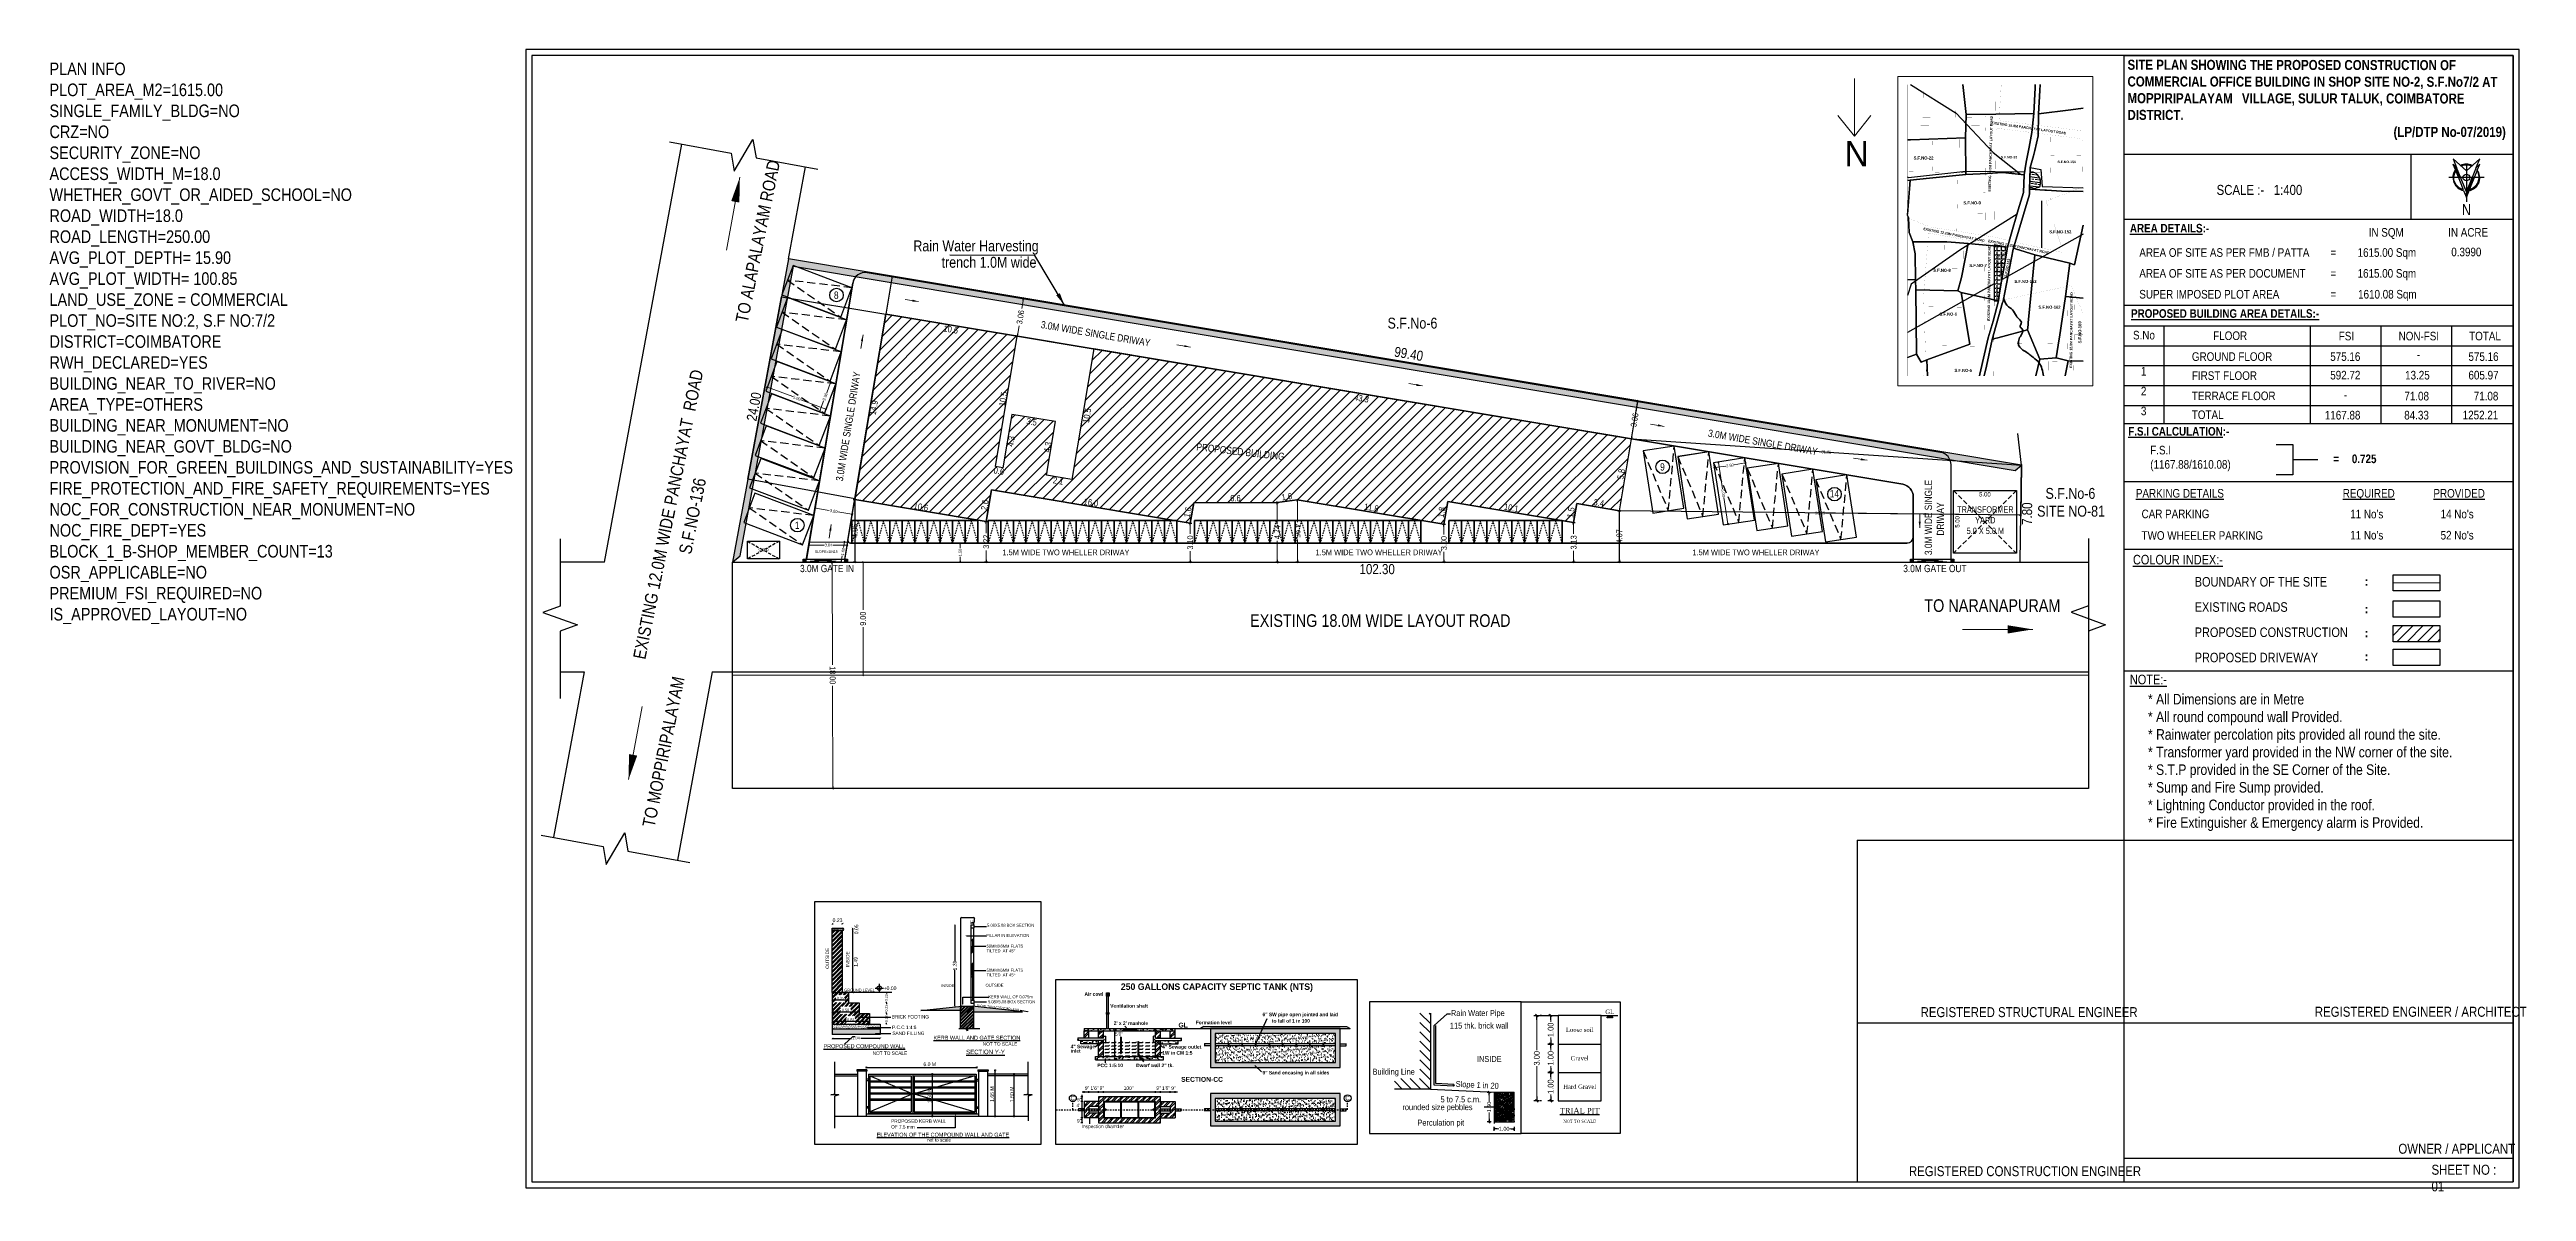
# Model space of a CAD drawing. Header units: metres. Extents: x 127 to 433, y 178 to 269.
# Drawn here: x 127.5 to 324.2, y 177.8 to 268.5 of the extents above; entities that cross this region are included whole.
import ezdxf
from ezdxf.enums import TextEntityAlignment as Align

# ---------------------------------------------------------------- set-up
doc = ezdxf.new("R2010")
doc.units = ezdxf.units.M
doc.header["$MEASUREMENT"] = 0
for name, pattern in [('ACAD_ISO04W100', [30, 24, -3, 0, -3]), ('DASHED', [0.75, 0.5, -0.25]), ('DOT', [0.25, 0, -0.25]), ('HIDDEN', [0.375, 0.25, -0.125])]:
    doc.linetypes.add(name, pattern=pattern)
for name, color, linetype, plot in [('ANGULAR_PARKING_SLOT_1', 6, 'Continuous', False), ('BLK_1_COVERED_AREA', 140, 'Continuous', False), ('PLAN_INFO', 1, 'Continuous', False), ('TWO_WHEELER_PARKING', 2, 'Continuous', False)]:
    doc.layers.add(name, color=color, linetype=linetype, plot=plot)
for name, color, linetype, lineweight in [('BLK_1_DA_RAMP', 1, 'Continuous', 0), ('DIMA', 11, 'Continuous', 0), ('FUR', 32, 'Continuous', 20), ('LOCATION_PLAN', 7, 'Continuous', 0), ('NORTH_DIRECTION', 7, 'Continuous', 0), ('NOTIFIED_ROAD', 183, 'Continuous', 13), ('ROAD_WIDTH', 1, 'Continuous', 0), ('Sym_TEXT', 96, 'Continuous', 25), ('TEXT', 3, 'Continuous', 25)]:
    doc.layers.add(name, color=color, linetype=linetype, lineweight=lineweight)
for name, color, linetype in [('BLK_1_LVL_0_BLDG_FOOT_PRINT', 1, 'Continuous'), ('BLK_1_LVL_0_FRONT_SETBACK', 2, 'Continuous'), ('BLK_1_LVL_0_REAR_SETBACK', 11, 'Continuous'), ('BLK_1_LVL_0_SIDE_SETBACK1', 171, 'Continuous'), ('BLK_1_LVL_0_SIDE_SETBACK2', 102, 'Continuous'), ('COLU', 6, 'Continuous'), ('Customer scope', 34, 'HIDDEN'), ('Dim', 9, 'Continuous'), ('DRIVE_WAY', 254, 'Continuous'), ('GRID', 8, 'Continuous'), ('HATCH', 8, 'Continuous'), ('PLOT_BOUNDARY', 70, 'Continuous'), ('Railway line', 9, 'Continuous'), ('river', 4, 'Continuous'), ('RWH', 130, 'Continuous'), ('SEPTIC_TANK', 146, 'Continuous'), ('SF_TS', 203, 'Continuous'), ('SURRENDER_ROAD_WIDTH', 2, 'Continuous'), ('TRANSFORMER_YARD', 7, 'Continuous'), ('TWO_WHEELER_DRIVE_WAY', 6, 'Continuous'), ('Waterbody', 4, 'Continuous')]:
    doc.layers.add(name, color=color, linetype=linetype)
doc.styles.add('Arial', font='swissc.ttf')
doc.styles.add('bold', font='GOTHICB.TTF')
doc.styles.add('regular', font='GOTHIC.TTF')
doc.styles.get("Standard").update_dxf_attribs({"font": 'swissc.ttf'})
doc.styles.add('style1', font='times.ttf', dxfattribs={"height": 12})
doc.styles.add('USA TEXT', font='GOTHIC.TTF')
doc.dimstyles.new('FLOOR DIM', dxfattribs={"dimtxt": 0.23, "dimasz": 0.03, "dimexe": 0.075, "dimexo": 0.3, "dimgap": 0.09, "dimtad": 0, "dimzin": 3, "dimdsep": 46, "dimtxsty": 'Arial', "dimblk": 'JM1', "dimcen": -0.09, "dimse1": 1, "dimse2": 1, "dimclrd": 5, "dimclre": 250, "dimclrt": 3, "dimazin": 0, "dimtfac": 0.65, "dimtix": 1, "dimtofl": 0, "dimtmove": 0, "dimatfit": 2, "dimfxl": 0, "dimfrac": 1, "dimtolj": 1, "dimlwd": 18, "dimlwe": -1, "dimarcsym": 0})
doc.dimstyles.new('FLOOR DIM BUILDING DIM', dxfattribs={"dimtxt": 0.23, "dimasz": 0.025, "dimexe": 0.075, "dimexo": 0.3, "dimgap": 0.09, "dimtad": 0, "dimzin": 3, "dimdsep": 46, "dimtxsty": 'Arial', "dimblk": 'JM1', "dimcen": -0.09, "dimse1": 1, "dimse2": 1, "dimclrd": 5, "dimclre": 250, "dimclrt": 3, "dimazin": 0, "dimtfac": 0.65, "dimtix": 1, "dimtofl": 0, "dimtmove": 0, "dimatfit": 2, "dimfxl": 0, "dimfrac": 1, "dimtolj": 1, "dimlwd": 18, "dimlwe": -1, "dimarcsym": 0})
doc.dimstyles.new('PLAN INNR', dxfattribs={"dimtxt": 0.7, "dimasz": 0.1, "dimexe": 0.18, "dimexo": 0.0625, "dimgap": 0.09, "dimtad": 1, "dimzin": 0, "dimdsep": 46, "dimtxsty": 'Standard', "dimcen": 0.09, "dimse1": 1, "dimse2": 1, "dimsd1": 1, "dimsd2": 1, "dimadec": 0, "dimazin": 0, "dimtfac": 1, "dimtix": 1, "dimtofl": 0, "dimtmove": 2, "dimatfit": 0, "dimfxl": 0, "dimtolj": 1, "dimtzin": 0, "dimarcsym": 0})
doc.dimstyles.get("Standard").update_dxf_attribs({"dimtxt": 1.5, "dimasz": 0.18, "dimexe": 0.18, "dimexo": 0.0625, "dimgap": 0.09, "dimtad": 0, "dimzin": 0, "dimdsep": 46, "dimtxsty": 'Standard', "dimcen": 0.09, "dimse1": 1, "dimse2": 1, "dimsd1": 1, "dimsd2": 1, "dimclrt": 256, "dimadec": 0, "dimazin": 0, "dimtfac": 1, "dimtofl": 0, "dimtmove": 0, "dimatfit": 3, "dimfxl": 0, "dimtolj": 1, "dimtzin": 0, "dimarcsym": 0})
pattern_1 = [(37.5, (92955.92725, 5724.55696), (-0.002007312, 0.061399115), [0, -0.04843549, 0, -0.054171273, 0, -0.051781364]), (7.5, (92955.92725, 5724.55696), (0.05639474, 0.08992897), [0, -0.026129673, 0, -0.043655673, 0, -0.016729364]), (327.5, (92955.888055, 5724.55696), (0.099233546, 0.000180328), [0, -0.015932727, 0, -0.057357818, 0, -0.074883818]), (317.5, (92955.888055, 5724.55696), (0.09579159, 0.02796753), [0, -0.007966364, 0, -0.037601236, 0, -0.043018364])]
pattern_2 = [(45, (-38777.77, -24861.55), (-42.41904, 42.41904), []), (45, (-38749.49, -24861.55), (-42.41904, 42.41904), [])]
pattern_3 = [(37.5, (-38777.767, -24861.547), (-0.755789, 23.117869), [0, -18.2368316, 0, -20.3964564, 0, -19.496613]), (7.5, (-38777.767, -24861.547), (21.233631, 33.85987), [0, -9.838291, 0, -16.437144, 0, -6.298906]), (327.5, (-38792.525, -24861.547), (37.363211, 0.067897), [0, -5.998958, 0, -21.596248, 0, -28.1951015]), (317.5, (-38792.525, -24861.547), (36.067253, 10.530277), [0, -2.999479, 0, -14.15754, 0, -16.197186])]
pattern_4 = [(37.5, (-38777.767, -24861.547), (-2.015437, 61.64765), [0, -48.63155, 0, -54.39055, 0, -51.99097]), (7.5, (-38777.77, -24861.55), (56.62302, 90.29299), [0, -26.23544, 0, -43.832385, 0, -16.79708]), (327.5, (-38817.12, -24861.547), (99.63523, 0.18106), [0, -15.99722, 0, -57.589995, 0, -75.18694]), (317.5, (-38817.12, -24861.55), (96.17934, 28.08074), [0, -7.99861, 0, -37.75344, 0, -43.192496])]

# ---------------------------------------------------------------- blocks, each defined once
blk = doc.blocks.new('*D6')
at = {"layer": 'Defpoints', "color": 0}
for p in [(193.89, 247.49), (191.43, 232.75), (191.9, 232.67)]:
    blk.add_point(p, dxfattribs=at)
at = {"color": 0, "insert": (192.95, 240.06), "char_height": 0.5, "attachment_point": 5, "rotation": 80.4977}
blk.add_mtext('\\A1;14.9', dxfattribs=at)
blk = doc.blocks.new('*D7')
at = {"layer": 'Defpoints', "color": 0}
for p in [(193.89, 247.49), (204.34, 245.74), (204.34, 245.74)]:
    blk.add_point(p, dxfattribs=at)
at = {"color": 0, "insert": (199.06, 246.27), "char_height": 0.5, "attachment_point": 5, "rotation": 350.4977}
blk.add_mtext('\\A1;10.6', dxfattribs=at)
blk = doc.blocks.new('*D8')
at = {"layer": 'Defpoints', "color": 0}
for p in [(204.34, 245.74), (202.6, 235.37), (202.6, 235.37)]:
    blk.add_point(p, dxfattribs=at)
at = {"color": 0, "insert": (203.22, 240.75), "char_height": 0.5, "attachment_point": 5, "rotation": 80.4977}
blk.add_mtext('\\A1;10.5', dxfattribs=at)
blk = doc.blocks.new('*D9')
at = {"layer": 'Defpoints', "color": 0}
for p in [(202.29, 233.53), (201.25, 231.11), (201.87, 231.01)]:
    blk.add_point(p, dxfattribs=at)
at = {"color": 0, "insert": (201.76, 232.32), "char_height": 0.5, "attachment_point": 5, "rotation": 80.4977}
blk.add_mtext('\\A1;2.6', dxfattribs=at)
blk = doc.blocks.new('*D10')
at = {"layer": 'Defpoints', "color": 0}
for p in [(191.43, 232.75), (191.5, 233.18), (201.87, 231.01)]:
    blk.add_point(p, dxfattribs=at)
at = {"color": 0, "insert": (196.69, 232.17), "char_height": 0.5, "attachment_point": 5, "rotation": 350.4977}
blk.add_mtext('\\A1;10.6', dxfattribs=at)
blk = doc.blocks.new('*D11')
at = {"layer": 'Defpoints', "color": 0}
for p in [(210.42, 244.72), (252.95, 236.52), (253.13, 237.57)]:
    blk.add_point(p, dxfattribs=at)
at = {"color": 0, "insert": (231.69, 240.79), "char_height": 0.5, "attachment_point": 5, "rotation": 350.4977}
blk.add_mtext('\\A1;43.3', dxfattribs=at)
blk = doc.blocks.new('*D12')
at = {"layer": 'Defpoints', "color": 0}
for p in [(210.42, 244.72), (208.69, 234.35), (208.69, 234.35)]:
    blk.add_point(p, dxfattribs=at)
at = {"color": 0, "insert": (209.89, 239.43), "char_height": 0.5, "attachment_point": 5, "rotation": 80.4977}
blk.add_mtext('\\A1;10.5', dxfattribs=at)
blk = doc.blocks.new('*D13')
at = {"layer": 'Defpoints', "color": 0}
for p in [(206.63, 234.46), (206.66, 234.69), (208.69, 234.35)]:
    blk.add_point(p, dxfattribs=at)
at = {"color": 0, "insert": (207.59, 234.24), "char_height": 0.5, "attachment_point": 5, "rotation": 350.4977}
blk.add_mtext('\\A1;2.1', dxfattribs=at)
blk = doc.blocks.new('*D14')
at = {"layer": 'Defpoints', "color": 0}
for p in [(207.38, 238.95), (207.38, 238.95), (206.66, 234.69)]:
    blk.add_point(p, dxfattribs=at)
at = {"color": 0, "insert": (206.75, 236.92), "char_height": 0.5, "attachment_point": 5, "rotation": 80.4977}
blk.add_mtext('\\A1;4.3', dxfattribs=at)
blk = doc.blocks.new('*D15')
at = {"layer": 'Defpoints', "color": 0}
for p in [(203.92, 239.53), (207.37, 238.89), (207.38, 238.95)]:
    blk.add_point(p, dxfattribs=at)
at = {"color": 0, "insert": (205.49, 238.93), "char_height": 0.5, "attachment_point": 5, "rotation": 350.4977}
blk.add_mtext('\\A1;3.5', dxfattribs=at)
blk = doc.blocks.new('*D16')
at = {"layer": 'Defpoints', "color": 0}
for p in [(203.92, 239.53), (203.2, 235.27), (203.2, 235.27)]:
    blk.add_point(p, dxfattribs=at)
at = {"color": 0, "insert": (203.85, 237.38), "char_height": 0.5, "attachment_point": 5, "rotation": 80.4977}
blk.add_mtext('\\A1;4.3', dxfattribs=at)
blk = doc.blocks.new('*D17')
at = {"layer": 'Defpoints', "color": 0}
for p in [(202.6, 235.37), (203.17, 235.04), (203.2, 235.27)]:
    blk.add_point(p, dxfattribs=at)
at = {"color": 0, "insert": (202.88, 235.02), "char_height": 0.5, "attachment_point": 5, "rotation": 350.4977}
blk.add_mtext('\\A1;0.6', dxfattribs=at)
blk = doc.blocks.new('*D18')
at = {"layer": 'Defpoints', "color": 0}
for p in [(202.29, 233.53), (218.08, 230.89), (218.14, 231.2)]:
    blk.add_point(p, dxfattribs=at)
at = {"color": 0, "insert": (210.2, 232.52), "char_height": 0.5, "attachment_point": 5, "rotation": 350.4977}
blk.add_mtext('\\A1;16.0', dxfattribs=at)
blk = doc.blocks.new('*D19')
at = {"layer": 'Defpoints', "color": 0}
for p in [(238.54, 232.59), (238.23, 230.79), (238.23, 230.79)]:
    blk.add_point(p, dxfattribs=at)
at = {"color": 0, "insert": (238.04, 231.75), "char_height": 0.5, "attachment_point": 5, "rotation": 80.4977}
blk.add_mtext('\\A1;1.8', dxfattribs=at)
blk = doc.blocks.new('*D20')
at = {"layer": 'Defpoints', "color": 0}
for p in [(238.54, 232.59), (248.54, 230.92), (248.54, 230.92)]:
    blk.add_point(p, dxfattribs=at)
at = {"color": 0, "insert": (243.59, 232.1), "char_height": 0.5, "attachment_point": 5, "rotation": 350.4977}
blk.add_mtext('\\A1;10.1', dxfattribs=at)
blk = doc.blocks.new('*D21')
at = {"layer": 'Defpoints', "color": 0}
for p in [(248.79, 232.43), (248.54, 230.92), (248.54, 230.92)]:
    blk.add_point(p, dxfattribs=at)
at = {"color": 0, "insert": (248.32, 231.73), "char_height": 0.5, "attachment_point": 5, "rotation": 80.4977}
blk.add_mtext('\\A1;1.5', dxfattribs=at)
blk = doc.blocks.new('*D22')
at = {"layer": 'Defpoints', "color": 0}
for p in [(248.79, 232.43), (252.17, 231.86), (252.17, 231.86)]:
    blk.add_point(p, dxfattribs=at)
at = {"color": 0, "insert": (250.54, 232.49), "char_height": 0.5, "attachment_point": 5, "rotation": 350.4977}
blk.add_mtext('\\A1;3.4', dxfattribs=at)
blk = doc.blocks.new('*D23')
at = {"layer": 'Defpoints', "color": 0}
for p in [(253.13, 237.57), (253.13, 237.57), (252.17, 231.86)]:
    blk.add_point(p, dxfattribs=at)
at = {"color": 0, "insert": (252.31, 234.78), "char_height": 0.5, "attachment_point": 5, "rotation": 80.4977}
blk.add_mtext('\\A1;5.8', dxfattribs=at)
blk = doc.blocks.new('A$C3A0F259B')
at = {"color": 94}
blk.add_lwpolyline([(0, 2.5), (5, 2.5), (5, 0), (0, 0), (0, 2.5)], dxfattribs=at)
at = {"layer": 'GRID', "color": 6, "linetype": 'DASHED', "ltscale": 1.3}
blk.add_lwpolyline([(0, 2.5), (5, 1.25), (0, 0)], dxfattribs=at)
blk = doc.blocks.new('*D24')
at = {"layer": 'Defpoints', "color": 0}
for p in [(278.71, 233.48), (278.71, 233.48), (283.71, 233.48)]:
    blk.add_point(p, dxfattribs=at)
at = {"color": 3, "insert": (281.21, 233.17), "char_height": 0.345, "attachment_point": 5, "style": 'Arial'}
blk.add_mtext('\\A1;5.00', dxfattribs=at)
blk = doc.blocks.new('JM1')
at = {"color": 2}
for p, q in [((0, 2), (0, -2)), ((-3, 0), (0, 0)), ((-0.884, -0.884), (0.884, 0.884))]:
    blk.add_line(p, q, dxfattribs=at)
blk = doc.blocks.new('*D25')
at = {"layer": 'Defpoints', "color": 0}
for p in [(278.71, 233.48), (278.71, 228.48), (278.71, 228.48)]:
    blk.add_point(p, dxfattribs=at)
at = {"color": 3, "insert": (279.02, 230.98), "char_height": 0.345, "attachment_point": 5, "rotation": 90, "style": 'Arial'}
blk.add_mtext('\\A1;5.00', dxfattribs=at)
blk = doc.blocks.new('NORTH POINT')
h = blk.add_hatch()
h.set_pattern_fill('ANSI31', color=256, scale=0.002143)
h.set_pattern_definition([(45, (-0.44268686, 0.48219852), (-0.000189443638, 0.000189443638), [])])
h.paths.add_polyline_path([(0, 1.39), (0, 1.93), (-0.27, 1.26, 0.353858), (-1.29, 0), (-1.21, 0, -0.342041), (-0.3, 1.17), (-0.77, 0), (-0.56, 0)])
h = blk.add_hatch()
h.set_pattern_fill('ANSI31', color=256, scale=0.002143)
h.set_pattern_definition([(45, (0.90676152, -0.56723565), (-0.00018944364, 0.00018944364), [])])
h.paths.add_polyline_path([(0.77, 0), (0.56, 0), (0.95, -0.98), (1.29, -1.29), (1.06, -0.73, 0.150986), (1.29, 0), (1.21, 0, -0.140222), (1.03, -0.64)])
at = {"linetype": 'Continuous', "ltscale": 250}
for p, q in [((-1.71, 0), (1.71, 0)), ((0, -1.29), (0, 2.36)), ((-0.5, -1.1), (-0.56, -1.16)), ((0.56, -1.16), (0.5, -1.1))]:
    blk.add_line(p, q, dxfattribs=at)
for points in [[(1.06, -0.73, 0.533339), (0.27, 1.26), (0, 1.93), (-0.27, 1.26, 0.533339), (-1.06, -0.73), (-1.29, -1.29), (-0.95, -0.98), (0, 1.39), (0.95, -0.98), (1.29, -1.29)], [(-1.03, -0.64, -0.506557), (-0.3, 1.17)], [(1.03, -0.64), (0.3, 1.17, -0.506557)]]:
    blk.add_lwpolyline(points, format="xyb", close=True, dxfattribs=at)
blk.add_lwpolyline([(-0.95, -0.98), (-1.29, -1.82), (0, -0.64), (1.29, -1.82), (0.95, -0.98)], dxfattribs=at)
blk.add_circle((0, 0), 0.321, dxfattribs=at)
for radius, start, end in [(1.29, 244.1383, 295.8617), (1.21, 245.5527, 294.4473)]:
    blk.add_arc((0, 0), radius, start, end, dxfattribs=at)
blk = doc.blocks.new('*D30')
at = {"color": 250, "linetype": 'DOT'}
for p, q in [((77524.033, -26832.199), (77523.989, -26832.199)), ((77524.033, -26833.199), (77523.989, -26833.199))]:
    blk.add_line(p, q, dxfattribs=at)
at = {"color": 5, "lineweight": 18}
for p, q in [((77524.064, -26832.249), (77524.064, -26832.424)), ((77524.064, -26833.149), (77524.064, -26832.974))]:
    blk.add_line(p, q, dxfattribs=at)
at = {"layer": 'Defpoints', "color": 0}
for p in [(77524.064, -26832.199), (77524.333, -26832.199), (77524.333, -26833.199)]:
    blk.add_point(p, dxfattribs=at)
at = {"color": 5, "lineweight": 18, "xscale": 0.05, "yscale": 0.05, "zscale": 0.05}
for p, rotation in [((77524.064, -26832.199), 90), ((77524.064, -26833.199), 270)]:
    blk.add_blockref('JM1', p, dxfattribs=dict(at, rotation=rotation))
at = {"color": 3, "insert": (77524.064, -26832.699), "char_height": 0.2, "attachment_point": 5, "rotation": 90, "style": 'Arial'}
blk.add_mtext('\\A1;1.00', dxfattribs=at)
blk = doc.blocks.new('*D31')
at = {"color": 250, "linetype": 'DOT'}
for p, q in [((77524.033, -26831.199), (77523.501, -26831.199)), ((77524.033, -26834.199), (77523.501, -26834.199))]:
    blk.add_line(p, q, dxfattribs=at)
at = {"color": 5, "lineweight": 18}
for p, q in [((77523.576, -26831.249), (77523.576, -26832.415)), ((77523.576, -26834.149), (77523.576, -26832.983))]:
    blk.add_line(p, q, dxfattribs=at)
at = {"layer": 'Defpoints', "color": 0}
for p in [(77523.576, -26831.199), (77524.333, -26831.199), (77524.333, -26834.199)]:
    blk.add_point(p, dxfattribs=at)
at = {"color": 5, "lineweight": 18, "xscale": 0.05, "yscale": 0.05, "zscale": 0.05}
for p, rotation in [((77523.576, -26831.199), 90), ((77523.576, -26834.199), 270)]:
    blk.add_blockref('JM1', p, dxfattribs=dict(at, rotation=rotation))
at = {"color": 3, "insert": (77523.576, -26832.699), "char_height": 0.2, "attachment_point": 5, "rotation": 90, "style": 'Arial'}
blk.add_mtext('\\A1;3.00', dxfattribs=at)
blk = doc.blocks.new('*D32')
at = {"color": 250, "linetype": 'DOT'}
for p, q in [((77524.033, -26833.199), (77523.989, -26833.199)), ((77524.033, -26834.199), (77523.989, -26834.199))]:
    blk.add_line(p, q, dxfattribs=at)
at = {"color": 5, "lineweight": 18}
for p, q in [((77524.064, -26833.249), (77524.064, -26833.424)), ((77524.064, -26834.149), (77524.064, -26833.974))]:
    blk.add_line(p, q, dxfattribs=at)
at = {"layer": 'Defpoints', "color": 0}
for p in [(77524.064, -26833.199), (77524.333, -26833.199), (77524.333, -26834.199)]:
    blk.add_point(p, dxfattribs=at)
at = {"color": 5, "lineweight": 18, "xscale": 0.05, "yscale": 0.05, "zscale": 0.05}
for p, rotation in [((77524.064, -26833.199), 90), ((77524.064, -26834.199), 270)]:
    blk.add_blockref('JM1', p, dxfattribs=dict(at, rotation=rotation))
at = {"color": 3, "insert": (77524.064, -26833.699), "char_height": 0.2, "attachment_point": 5, "rotation": 90, "style": 'Arial'}
blk.add_mtext('\\A1;1.00', dxfattribs=at)
blk = doc.blocks.new('*D33')
at = {"color": 250, "linetype": 'DOT'}
for p, q in [((77524.033, -26831.199), (77523.989, -26831.199)), ((77524.033, -26832.199), (77523.989, -26832.199))]:
    blk.add_line(p, q, dxfattribs=at)
at = {"color": 5, "lineweight": 18}
for p, q in [((77524.064, -26831.249), (77524.064, -26831.424)), ((77524.064, -26832.149), (77524.064, -26831.974))]:
    blk.add_line(p, q, dxfattribs=at)
at = {"layer": 'Defpoints', "color": 0}
for p in [(77524.064, -26831.199), (77524.333, -26831.199), (77524.333, -26832.199)]:
    blk.add_point(p, dxfattribs=at)
at = {"color": 5, "lineweight": 18, "xscale": 0.05, "yscale": 0.05, "zscale": 0.05}
for p, rotation in [((77524.064, -26831.199), 90), ((77524.064, -26832.199), 270)]:
    blk.add_blockref('JM1', p, dxfattribs=dict(at, rotation=rotation))
at = {"color": 3, "insert": (77524.064, -26831.699), "char_height": 0.2, "attachment_point": 5, "rotation": 90, "style": 'Arial'}
blk.add_mtext('\\A1;1.00', dxfattribs=at)
blk = doc.blocks.new('_ARCHTICK')
at = {"color": 0, "linetype": 'ByBlock', "const_width": 0.15}
blk.add_lwpolyline([(-0.5, -0.5), (0.5, 0.5)], dxfattribs=at)
blk = doc.blocks.new('_DotSmall')
at = {"layer": 'DIMA', "color": 6, "const_width": 0.5}
blk.add_lwpolyline([(-0.0625, 0, 1), (0.0625, 0, 1)], format="xyb", close=True, dxfattribs=at)
blk = doc.blocks.new('*D28')
at = {"color": 250, "linetype": 'DOT'}
for p, q in [((77516.44, -26841.38), (77516.44, -26842.41)), ((77517.44, -26841.32), (77517.44, -26842.41))]:
    blk.add_line(p, q, dxfattribs=at)
at = {"color": 5, "lineweight": 18}
for p, q in [((77516.49, -26842.34), (77516.67, -26842.34)), ((77517.39, -26842.34), (77517.22, -26842.34))]:
    blk.add_line(p, q, dxfattribs=at)
at = {"layer": 'Defpoints', "color": 0}
for p in [(77516.44, -26841.08), (77517.44, -26841.02), (77517.44, -26842.34)]:
    blk.add_point(p, dxfattribs=at)
at = {"color": 5, "lineweight": 18, "xscale": 0.05, "yscale": 0.05, "zscale": 0.05, "rotation": 180}
blk.add_blockref('JM1', (77516.44, -26842.34), dxfattribs=at)
at = {"color": 5, "lineweight": 18, "xscale": 0.05, "yscale": 0.05, "zscale": 0.05}
blk.add_blockref('JM1', (77517.44, -26842.34), dxfattribs=at)
at = {"color": 3, "insert": (77516.94, -26842.34), "char_height": 0.2, "attachment_point": 5, "style": 'Arial'}
blk.add_mtext('\\A1;1.00', dxfattribs=at)
blk = doc.blocks.new('*D29')
at = {"color": 250, "linetype": 'DOT'}
for p, q in [((77516.14, -26840.49), (77516.1, -26840.49)), ((77516.14, -26841.99), (77516.1, -26841.99))]:
    blk.add_line(p, q, dxfattribs=at)
at = {"color": 5, "lineweight": 18}
for p, q in [((77516.18, -26840.54), (77516.18, -26840.97)), ((77516.18, -26841.94), (77516.18, -26841.52))]:
    blk.add_line(p, q, dxfattribs=at)
at = {"layer": 'Defpoints', "color": 0}
for p in [(77516.44, -26840.49), (77516.18, -26841.99), (77516.44, -26841.99)]:
    blk.add_point(p, dxfattribs=at)
at = {"color": 5, "lineweight": 18, "xscale": 0.05, "yscale": 0.05, "zscale": 0.05}
for p, rotation in [((77516.18, -26840.49), 90), ((77516.18, -26841.99), 270)]:
    blk.add_blockref('JM1', p, dxfattribs=dict(at, rotation=rotation))
at = {"color": 3, "insert": (77516.18, -26841.24), "char_height": 0.2, "attachment_point": 5, "rotation": 90, "style": 'Arial'}
blk.add_mtext('\\A1;1.50', dxfattribs=at)
blk = doc.blocks.new('A$C6A0C7783')
h = blk.add_hatch()
h.set_pattern_fill('AR-CONC', color=11, scale=15.997221, style=0)
h.set_pattern_definition([(50, (-38777.77, -24424.21), (114.7417, -10.0386), [11.99792, -131.97707]), (355, (-38777.77, -24424.21), (-22.19636, 120.32984), [9.59833, -105.58166]), (100.4514, (-38768.21, -24425.05), (92.54542, 110.29117), [10.19666, -112.16325]), (46.1842, (-38777.77, -24392.22), (170.7289, -26.47844), [17.9969, -197.9656]), (96.6356, (-38763.54, -24394.43), (149.52006, 155.8318), [15.295, -168.24485]), (351.1842, (-38777.77, -24392.22), (149.51993, 155.8319), [14.3975, -158.3725]), (21, (-38761.77, -24400.22), (95.48854, -64.40783), [11.99792, -131.97707]), (326, (-38761.77, -24400.22), (38.9237, 116.00385), [9.59833, -105.58166]), (71.4514, (-38753.81, -24405.59), (134.41227, 51.59592), [10.19666, -112.16325]), (37.5, (-38777.767, -24424.215), (1.94524, 53.253765), [0, -104.30188, 0, -107.18138, 0, -105.98159]), (7.5, (-38777.77, -24424.215), (42.083815, 63.09491), [0, -61.10938, 0, -101.9023, 0, -40.39298]), (327.5, (-38813.44, -24424.215), (85.396753, -3.608153), [0, -39.99305, 0, -124.77832, 0, -165.57123]), (317.5, (-38829.44, -24424.215), (93.29358, 16.01401), [0, -51.99097, 0, -82.8656, 0, -117.57957])])
h.paths.add_polyline_path([(-361, 374), (-361, 406), (-937, 406), (-937, 374)])
h.paths.add_polyline_path([(-1129, 374), (-1129, 406), (-1705, 406), (-1705, 374)])
h.paths.add_polyline_path([(-1489, 182), (-1489, 230), (-1753, 230), (-1753, 182)])
h.paths.add_polyline_path([(-529, -58), (-529, -10), (-1537, -10), (-1537, -58)])
h.paths.add_polyline_path([(-313, 182), (-313, 230), (-577, 230), (-577, 182)])
h = blk.add_hatch()
h.set_pattern_fill('ANSI32', color=11, scale=159.972207, style=0)
h.set_pattern_definition([(45, (-38777.77, -24424.215), (-42.41904, 42.41904), []), (45, (-38749.49, -24424.215), (-42.41904, 42.41904), [])])
h.paths.add_polyline_path([(-1417, 374), (-1489, 374), (-1489, 262), (-1417, 262)])
h.paths.add_polyline_path([(-1417, 230), (-1489, 230), (-1489, -10), (-1417, -10)])
h.paths.add_polyline_path([(-1633, 374), (-1705, 374), (-1705, 262), (-1633, 262)])
h.paths.add_polyline_path([(-577, 374), (-649, 374), (-649, 262), (-577, 262)])
h.paths.add_polyline_path([(-577, 230), (-649, 230), (-649, -10), (-577, -10)])
h.paths.add_polyline_path([(-361, 374), (-433, 374), (-433, 262), (-361, 262)])
h = blk.add_hatch()
h.set_pattern_fill('AR-SAND', color=11, scale=11.997916, style=0)
h.set_pattern_definition(pattern_3)
h.paths.add_polyline_path([(2080, -170), (2080, 406), (161, 406), (161, -170)])
h.paths.add_polyline_path([(2008, -98), (2008, 334), (233, 334), (233, -98)], flags=16)
h = blk.add_hatch()
h.set_pattern_fill('FLEX', color=11, scale=199.965259, style=0)
h.set_pattern_definition([(0, (-38777.767, -24424.215), (0, 49.991315), [49.99131, -49.99131]), (45, (-38727.776, -24424.215), (3e-15, 49.991315), [12.49783, -45.70274, 12.49783, -70.698395])])
h.paths.add_polyline_path([(-909, 214), (-901, 214), (-901, -10), (-649, -10), (-649, 198), (-681, 198), (-681, 229), (-1157, 229), (-1157, 38), (-1165, 38), (-1165, 229), (-1385, 229), (-1385, 198), (-1417, 198), (-1417, -10), (-909, -10)])
h = blk.add_hatch()
h.set_pattern_fill('AR-SAND', color=11, scale=31.994441, style=0)
h.set_pattern_definition(pattern_4)
h.paths.add_polyline_path([(233, 334), (233, 182), (425, 182), (425, 190), (433, 190), (433, 182), (625, 182), (625, 190), (633, 190), (633, 182), (825, 182), (825, 190), (833, 190), (833, 182), (1025, 182), (1025, 190), (1033, 190), (1033, 182), (1224, 182), (1224, 190), (1232, 190), (1232, 182), (1424, 182), (1424, 190), (1432, 190), (1432, 182), (1624, 182), (1624, 190), (1632, 190), (1632, 182), (1824, 182), (1824, 190), (1832, 190), (1832, 182), (2008, 182), (2008, 334)])
h.paths.add_polyline_path([(833, 150), (833, 142), (825, 142), (825, 150), (633, 150), (633, 142), (625, 142), (625, 150), (433, 150), (433, 142), (425, 142), (425, 150), (233, 150), (233, -98), (2008, -98), (2008, 150), (1832, 150), (1832, 142), (1824, 142), (1824, 150), (1632, 150), (1632, 142), (1624, 142), (1624, 150), (1432, 150), (1432, 142), (1424, 142), (1424, 150), (1232, 150), (1232, 142), (1224, 142), (1224, 150), (1033, 150), (1033, 142), (1025, 142), (1025, 150)])
h = blk.add_hatch()
h.set_pattern_fill('ANSI32', color=11, scale=159.972207, style=0)
h.set_pattern_definition(pattern_2)
h.paths.add_polyline_path([(-361, -675), (-577, -675), (-577, -747), (-433, -747), (-433, -843), (-577, -843), (-577, -915), (-361, -915)])
h.paths.add_polyline_path([(-1633, -747), (-1489, -747), (-1489, -675), (-1705, -675), (-1705, -915), (-1489, -915), (-1489, -843), (-1633, -843)])
h = blk.add_hatch()
h.set_pattern_fill('ANSI32', color=11, scale=159.972207, style=0)
h.set_pattern_definition(pattern_2)
h.paths.add_polyline_path([(-577, -603), (-1489, -603), (-1489, -987), (-577, -987)])
h.paths.add_polyline_path([(-649, -675), (-649, -915), (-1417, -915), (-1417, -675)], flags=16)
h = blk.add_hatch()
h.set_pattern_fill('AR-SAND', color=11, scale=11.997916, style=0)
h.set_pattern_definition(pattern_3)
h.paths.add_polyline_path([(2080, -1035), (2080, -555), (161, -555), (161, -1035)])
h.paths.add_polyline_path([(233, -963), (233, -627), (2008, -627), (2008, -963)], flags=16)
h = blk.add_hatch()
h.set_pattern_fill('AR-SAND', color=11, scale=31.994441, style=0)
h.set_pattern_definition(pattern_4)
h.paths.add_polyline_path([(2008, -963), (2008, -811), (1832, -811), (1832, -819), (1824, -819), (1824, -811), (1632, -811), (1632, -819), (1624, -819), (1624, -811), (1432, -811), (1432, -819), (1424, -819), (1424, -811), (1232, -811), (1232, -819), (1224, -819), (1224, -811), (1033, -811), (1033, -819), (1025, -819), (1025, -811), (833, -811), (833, -819), (825, -819), (825, -811), (633, -811), (633, -819), (625, -819), (625, -811), (433, -811), (433, -819), (425, -819), (425, -811), (233, -811), (233, -963)])
h.paths.add_polyline_path([(1224, -779), (1224, -771), (1232, -771), (1232, -779), (1424, -779), (1424, -771), (1432, -771), (1432, -779), (1624, -779), (1624, -771), (1632, -771), (1632, -779), (1824, -779), (1824, -771), (1832, -771), (1832, -779), (2008, -779), (2008, -627), (233, -627), (233, -779), (425, -779), (425, -771), (433, -771), (433, -779), (625, -779), (625, -771), (633, -771), (633, -779), (825, -779), (825, -771), (833, -771), (833, -779), (1025, -779), (1025, -771), (1033, -771), (1033, -779)])
for p, q in [((-1375, 884), (-1375, 932)), ((-1375, 932), (-1335, 932)), ((-1335, 884), (-1375, 884)), ((-1367, 639), (-1367, 884)), ((-1365, 891), (-1365, 923)), ((-1355, 891), (-1355, 923)), ((-1345, 891), (-1345, 923)), ((-1343, 639), (-1343, 884)), ((-1335, 932), (-1335, 884)), ((-1705, 406), (-361, 406)), ((-1705, 406), (-1705, 374)), ((-1633, 374), (-1705, 374)), ((-1705, 374), (-361, 374)), ((-1705, 262), (-1705, 374)), ((-1633, 262), (-1633, 374)), ((-1489, 262), (-1489, 374)), ((-1489, 374), (-1417, 374)), ((-1417, 262), (-1417, 374)), ((-1382, 639), (-1360, 639)), ((-1382, 627), (-1360, 627)), ((-1367, 406), (-1367, 627)), ((-1353, 639), (-1329, 639)), ((-1353, 627), (-1329, 627)), ((-1343, 406), (-1343, 627)), ((-1252, 379), (-1260, 369)), ((-1256, 385), (-1256, -17)), ((-1101, 442), (-1056, 390)), ((-649, 262), (-649, 374)), ((-649, 374), (-577, 374)), ((-577, 262), (-577, 374)), ((-433, 374), (-361, 374)), ((-433, 261), (-433, 374)), ((-361, 406), (2225, 406)), ((-361, 374), (-361, 406)), ((-361, 262), (-361, 374)), ((66, 438), (16, 406)), ((66, 438), (2175, 438)), ((2080, 406), (161, 406)), ((161, 406), (161, -170)), ((995, 551), (825, 166)), ((2080, -170), (2080, 406)), ((2175, 438), (2225, 406)), ((-1795, 267), (-1795, 249)), ((-1417, 262), (-1795, 262)), ((-1795, 243), (-1795, 225)), ((-1417, 230), (-1795, 230)), ((-1489, 230), (-1753, 230)), ((-1753, 182), (-1753, 230)), ((-1489, 182), (-1753, 182)), ((-1405, 245), (-1542, 130)), ((-1489, -10), (-1489, 230)), ((-1417, 262), (-1417, 294)), ((-1417, 294), (-1385, 294)), ((-1417, -10), (-1417, 230)), ((-1417, 198), (-1385, 198)), ((-1385, 198), (-1385, 294)), ((-1165, 278), (-1165, 38)), ((-1157, 278), (-1165, 278)), ((-1165, 38), (-1157, 38)), ((-1157, 278), (-1157, 38)), ((-909, 214), (-909, -10)), ((-909, 214), (-901, 214)), ((-901, 214), (-901, -10)), ((-901, 29), (-825, -88)), ((-681, 198), (-681, 294)), ((-649, 294), (-681, 294)), ((-649, 198), (-681, 198)), ((-667, 247), (-553, 134)), ((-649, 262), (-649, 294)), ((-649, 262), (-271, 262)), ((-649, -10), (-649, 230)), ((-649, 230), (-271, 230)), ((-577, -10), (-577, 230)), ((-577, 230), (-313, 230)), ((-577, 182), (-313, 182)), ((-574, 53), (-548, 53)), ((-313, 182), (-313, 230)), ((-271, 267), (-271, 249)), ((-271, 243), (-271, 225)), ((76, 187), (76, 169)), ((161, 182), (76, 182)), ((76, 163), (76, 145)), ((161, 150), (76, 150)), ((2008, 334), (233, 334)), ((233, 334), (233, -98)), ((2008, 182), (233, 182)), ((2008, 150), (233, 150)), ((425, 190), (425, 142)), ((433, 190), (425, 190)), ((433, 142), (425, 142)), ((433, 190), (433, 142)), ((625, 190), (625, 142)), ((633, 190), (625, 190)), ((633, 142), (625, 142)), ((633, 190), (633, 142)), ((825, 190), (825, 142)), ((833, 190), (825, 190)), ((833, 142), (825, 142)), ((833, 190), (833, 142)), ((1025, 190), (1025, 142)), ((1033, 190), (1025, 190)), ((1033, 142), (1025, 142)), ((1033, 190), (1033, 142)), ((1224, 190), (1224, 142)), ((1232, 190), (1224, 190)), ((1232, 142), (1224, 142)), ((1232, 190), (1232, 142)), ((1424, 190), (1424, 142)), ((1432, 190), (1424, 190)), ((1432, 142), (1424, 142)), ((1432, 190), (1432, 142)), ((1624, 190), (1624, 142)), ((1632, 190), (1624, 190)), ((1632, 142), (1624, 142)), ((1632, 190), (1632, 142)), ((1824, 190), (1824, 142)), ((1832, 190), (1824, 190)), ((1832, 142), (1824, 142)), ((1832, 190), (1832, 142)), ((2008, -98), (2008, 334)), ((2080, 182), (2165, 182)), ((2080, 150), (2165, 150)), ((2165, 187), (2165, 169)), ((2165, 163), (2165, 145)), ((-1537, -58), (-1537, -10)), ((-1537, -10), (-529, -10)), ((-1537, -58), (-529, -58)), ((-1392, -36), (-1392, -101)), ((-1252, -5), (-1260, -15)), ((-529, -58), (-529, -10)), ((161, -170), (2080, -170)), ((233, -98), (2008, -98)), ((818, -142), (915, -233)), ((-1721, -603), (-1752, -603)), ((-1721, -675), (-1752, -675)), ((-1737, -576), (-1737, -993)), ((-1733, -532), (-324, -532)), ((-1705, -544), (-1705, -520)), ((-1489, -675), (-1705, -675)), ((-1705, -675), (-1705, -915)), ((-1633, -544), (-1633, -520)), ((-1489, -544), (-1489, -520)), ((-1489, -603), (-1489, -987)), ((-577, -603), (-1489, -603)), ((-1417, -544), (-1417, -520)), ((-1417, -675), (-1417, -915)), ((-649, -675), (-1417, -675)), ((-1409, -683), (-1409, -907)), ((-1165, -683), (-1409, -683)), ((-1165, -683), (-1165, -907)), ((-1157, -683), (-1157, -907)), ((-909, -683), (-1157, -683)), ((-909, -683), (-909, -907)), ((-657, -683), (-901, -683)), ((-901, -683), (-901, -907)), ((-657, -907), (-657, -683)), ((-649, -544), (-649, -520)), ((-649, -915), (-649, -675)), ((-577, -544), (-577, -520)), ((-577, -987), (-577, -603)), ((-577, -675), (-361, -675)), ((-433, -544), (-433, -520)), ((-361, -544), (-361, -520)), ((-361, -675), (-361, -915)), ((2080, -555), (161, -555)), ((161, -555), (161, -1035)), ((2008, -627), (233, -627)), ((233, -627), (233, -963)), ((2008, -963), (2008, -627)), ((2080, -1035), (2080, -555)), ((-1789, -775), (-1789, -792)), ((-1705, -779), (-1789, -779)), ((-1789, -798), (-1789, -816)), ((-1705, -811), (-1789, -811)), ((-1721, -915), (-1752, -915)), ((-1721, -987), (-1752, -987)), ((-1489, -915), (-1705, -915)), ((-1489, -747), (-1633, -747)), ((-1633, -747), (-1633, -843)), ((-1633, -779), (-1489, -779)), ((-1633, -811), (-1489, -811)), ((-1489, -843), (-1633, -843)), ((-1626, -906), (-1626, -1005)), ((-1489, -987), (-577, -987)), ((-1417, -915), (-649, -915)), ((-1409, -907), (-1165, -907)), ((-1157, -907), (-909, -907)), ((-901, -907), (-657, -907)), ((-577, -747), (-433, -747)), ((-577, -779), (-433, -779)), ((-577, -811), (-433, -811)), ((-577, -843), (-433, -843)), ((-577, -915), (-361, -915)), ((-433, -747), (-433, -843)), ((-361, -779), (-277, -779)), ((-361, -811), (-277, -811)), ((-277, -775), (-277, -792)), ((-277, -798), (-277, -816)), ((76, -775), (76, -792)), ((161, -779), (76, -779)), ((76, -798), (76, -816)), ((161, -811), (76, -811)), ((161, -1035), (2080, -1035)), ((2008, -779), (233, -779)), ((2008, -811), (233, -811)), ((233, -963), (2008, -963)), ((425, -771), (425, -819)), ((433, -771), (425, -771)), ((433, -819), (425, -819)), ((433, -771), (433, -819)), ((633, -771), (625, -771)), ((625, -771), (625, -819)), ((633, -819), (625, -819)), ((633, -771), (633, -819)), ((833, -771), (825, -771)), ((825, -771), (825, -819)), ((833, -819), (825, -819)), ((833, -771), (833, -819)), ((1033, -771), (1025, -771)), ((1025, -771), (1025, -819)), ((1033, -819), (1025, -819)), ((1033, -771), (1033, -819)), ((1232, -771), (1224, -771)), ((1224, -771), (1224, -819)), ((1232, -819), (1224, -819)), ((1232, -771), (1232, -819)), ((1432, -771), (1424, -771)), ((1424, -771), (1424, -819)), ((1432, -819), (1424, -819)), ((1432, -771), (1432, -819)), ((1632, -771), (1624, -771)), ((1624, -771), (1624, -819)), ((1632, -819), (1624, -819)), ((1632, -771), (1632, -819)), ((1832, -771), (1824, -771)), ((1824, -771), (1824, -819)), ((1832, -819), (1824, -819)), ((1832, -771), (1832, -819)), ((2080, -779), (2165, -779)), ((2080, -811), (2165, -811)), ((2165, -775), (2165, -792)), ((2165, -798), (2165, -816))]:
    blk.add_line(p, q)
at = {"ltscale": 3}
for p, q in [((-1129, 406), (-1129, 374)), ((-937, 406), (-937, 374))]:
    blk.add_line(p, q, dxfattribs=at)
at = {"color": 3}
for p, q in [((-1129, 390), (-937, 390)), ((-1129, 382), (-937, 382))]:
    blk.add_line(p, q, dxfattribs=at)
at = {"linetype": 'ACAD_ISO04W100'}
for p, q in [((-1871, -795), (-1871, -675)), ((2189, -795), (2189, -675)), ((-2121, -795), (2189, -795))]:
    blk.add_line(p, q, dxfattribs=at)
at = {"ltscale": 3}
blk.add_lwpolyline([(-2121, 1131), (2331, 1131), (2331, -1309), (-2121, -1309)], close=True, dxfattribs=at)
for centre, radius in [((-1871, -624), 51.2), ((2189, -624), 51.2), ((-1393, -795), 16), ((-673, -795), 16)]:
    blk.add_circle(centre, radius)
for points in [[(-1360, 639), (-1356, 643), (-1357, 635), (-1353, 639)], [(-1360, 627), (-1356, 631), (-1357, 622), (-1353, 627)], [(-1795, 249), (-1790, 245), (-1795, 246), (-1800, 246), (-1795, 243)], [(-271, 249), (-276, 245), (-271, 246), (-266, 246), (-271, 243)], [(76, 169), (81, 165), (76, 166), (71, 166), (76, 163)], [(2165, 169), (2160, 165), (2165, 166), (2170, 166), (2165, 163)], [(-1789, -792), (-1785, -796), (-1789, -795), (-1794, -795), (-1789, -798)], [(-277, -792), (-281, -796), (-277, -795), (-272, -795), (-277, -798)], [(76, -792), (81, -796), (76, -795), (71, -795), (76, -798)], [(2165, -792), (2160, -796), (2165, -795), (2170, -795), (2165, -798)]]:
    blk.add_spline(points, degree=3)
for points, knots in [([(-1360, 639), (-1358, 641), (-1354, 648), (-1360, 631), (-1355, 636), (-1353, 639)], [0, 0, 0, 0, 1.579128, 3.621447, 4.969523, 4.969523, 4.969523, 4.969523]), ([(-1360, 639), (-1358, 641), (-1354, 648), (-1360, 631), (-1355, 636), (-1353, 639)], [0, 0, 0, 0, 1.579128, 3.621447, 4.969523, 4.969523, 4.969523, 4.969523]), ([(-1360, 639), (-1358, 641), (-1354, 648), (-1360, 631), (-1355, 636), (-1353, 639)], [0, 0, 0, 0, 1.579128, 3.621447, 4.969523, 4.969523, 4.969523, 4.969523]), ([(-1360, 627), (-1359, 629), (-1354, 635), (-1360, 617), (-1355, 624), (-1353, 627)], [0, 0, 0, 0, 1.383265, 3.52748, 5.103784, 5.103784, 5.103784, 5.103784]), ([(-1360, 627), (-1359, 629), (-1354, 635), (-1360, 617), (-1355, 624), (-1353, 627)], [0, 0, 0, 0, 1.383265, 3.52748, 5.103784, 5.103784, 5.103784, 5.103784]), ([(-1360, 627), (-1359, 629), (-1354, 635), (-1360, 617), (-1355, 624), (-1353, 627)], [0, 0, 0, 0, 1.383265, 3.52748, 5.103784, 5.103784, 5.103784, 5.103784]), ([(-1795, 249), (-1792, 247), (-1788, 244), (-1795, 246), (-1802, 247), (-1798, 244), (-1795, 243)], [0, 0, 0, 0, 1.482404, 2.572742, 3.733465, 5.119708, 5.119708, 5.119708, 5.119708]), ([(-1795, 249), (-1792, 247), (-1788, 244), (-1795, 246), (-1802, 247), (-1798, 244), (-1795, 243)], [0, 0, 0, 0, 1.482404, 2.572742, 3.733465, 5.119708, 5.119708, 5.119708, 5.119708]), ([(-1795, 249), (-1792, 247), (-1788, 244), (-1795, 246), (-1802, 247), (-1798, 244), (-1795, 243)], [0, 0, 0, 0, 1.482404, 2.572742, 3.733465, 5.119708, 5.119708, 5.119708, 5.119708]), ([(-271, 249), (-274, 247), (-278, 244), (-271, 246), (-264, 247), (-269, 244), (-271, 243)], [0, 0, 0, 0, 1.482404, 2.572742, 3.733465, 5.119708, 5.119708, 5.119708, 5.119708]), ([(-271, 249), (-274, 247), (-278, 244), (-271, 246), (-264, 247), (-269, 244), (-271, 243)], [0, 0, 0, 0, 1.482404, 2.572742, 3.733465, 5.119708, 5.119708, 5.119708, 5.119708]), ([(76, 169), (79, 167), (83, 164), (76, 166), (69, 167), (74, 164), (76, 163)], [0, 0, 0, 0, 1.482404, 2.572742, 3.733465, 5.119708, 5.119708, 5.119708, 5.119708]), ([(76, 169), (79, 167), (83, 164), (76, 166), (69, 167), (74, 164), (76, 163)], [0, 0, 0, 0, 1.482404, 2.572742, 3.733465, 5.119708, 5.119708, 5.119708, 5.119708]), ([(-1789, -795), (-1789, -795), (-1791, -795), (-1794, -795), (-1794, -795), (-1794, -795)], [2.488942, 2.488942, 2.488942, 2.488942, 2.572742, 3.733465, 3.939522, 3.939522, 3.939522, 3.939522]), ([(-1789, -795), (-1789, -795), (-1791, -795), (-1794, -795), (-1794, -795), (-1794, -795)], [2.488942, 2.488942, 2.488942, 2.488942, 2.572742, 3.733465, 3.939522, 3.939522, 3.939522, 3.939522]), ([(-1785, -795), (-1785, -796), (-1784, -797), (-1787, -796), (-1789, -795)], [0.965838, 0.965838, 0.965838, 0.965838, 1.482404, 2.488942, 2.488942, 2.488942, 2.488942]), ([(-1785, -795), (-1785, -796), (-1784, -797), (-1787, -796), (-1789, -795)], [0.965838, 0.965838, 0.965838, 0.965838, 1.482404, 2.488942, 2.488942, 2.488942, 2.488942]), ([(-281, -795), (-281, -796), (-282, -797), (-279, -796), (-277, -795)], [0.965838, 0.965838, 0.965838, 0.965838, 1.482404, 2.488942, 2.488942, 2.488942, 2.488942]), ([(-281, -795), (-281, -796), (-282, -797), (-279, -796), (-277, -795)], [0.965838, 0.965838, 0.965838, 0.965838, 1.482404, 2.488942, 2.488942, 2.488942, 2.488942]), ([(-277, -795), (-277, -795), (-275, -795), (-272, -795), (-272, -795), (-272, -795)], [2.488942, 2.488942, 2.488942, 2.488942, 2.572742, 3.733465, 3.939522, 3.939522, 3.939522, 3.939522]), ([(-277, -795), (-277, -795), (-275, -795), (-272, -795), (-272, -795), (-272, -795)], [2.488942, 2.488942, 2.488942, 2.488942, 2.572742, 3.733465, 3.939522, 3.939522, 3.939522, 3.939522]), ([(77, -795), (77, -795), (74, -795), (71, -795), (71, -795), (71, -795)], [2.488942, 2.488942, 2.488942, 2.488942, 2.572742, 3.733465, 3.939522, 3.939522, 3.939522, 3.939522]), ([(77, -795), (77, -795), (74, -795), (71, -795), (71, -795), (71, -795)], [2.488942, 2.488942, 2.488942, 2.488942, 2.572742, 3.733465, 3.939522, 3.939522, 3.939522, 3.939522]), ([(80, -795), (81, -796), (81, -797), (79, -796), (77, -795)], [0.965838, 0.965838, 0.965838, 0.965838, 1.482404, 2.488942, 2.488942, 2.488942, 2.488942]), ([(80, -795), (81, -796), (81, -797), (79, -796), (77, -795)], [0.965838, 0.965838, 0.965838, 0.965838, 1.482404, 2.488942, 2.488942, 2.488942, 2.488942])]:
    blk.add_open_spline(points, degree=3, knots=knots)
for points in [[(-1794, -795), (-1794, -796), (-1792, -797), (-1789, -798)], [(-1794, -795), (-1794, -796), (-1792, -797), (-1789, -798)], [(-1789, -792), (-1788, -793), (-1786, -795), (-1785, -795)], [(-1789, -792), (-1788, -793), (-1786, -795), (-1785, -795)], [(-277, -792), (-278, -793), (-280, -795), (-281, -795)], [(-277, -792), (-278, -793), (-280, -795), (-281, -795)], [(-272, -795), (-272, -796), (-275, -797), (-277, -798)], [(-272, -795), (-272, -796), (-275, -797), (-277, -798)], [(71, -795), (72, -796), (74, -797), (76, -798)], [(71, -795), (72, -796), (74, -797), (76, -798)], [(76, -792), (78, -793), (79, -795), (80, -795)], [(76, -792), (78, -793), (79, -795), (80, -795)]]:
    blk.add_open_spline(points, degree=3)
at = {"layer": 'FUR', "color": 0, "ltscale": 0.25}
blk.add_line((1203, -1309), (-576, -1309), dxfattribs=at)
for s, height, style, p in [('Air cowl', 52, 'bold', (-1698, 889)), ('Ventilation shaft', 51.99, 'bold', (-1318, 715)), ('250 GALLONS CAPACITY SEPTIC TANK (NTS)', 95.98, 'bold', (-1161, 977)), ("2' x 2' manhole", 51.99, 'bold', (-1267, 459)), ('GL', 72, 'bold', (-310, 420)), ('Formation level', 51.99, 'bold', (-54, 469)), ('6" SW pipe open jointed and laid', 51.99, 'bold', (932, 588)), ('to fall of 1 in 100', 51.99, 'bold', (1070, 493)), ('4" Sewage ', 52, 'bold', (-1903, 114)), ('inlet', 52, 'bold', (-1903, 49)), ('5\'0"', 52, 'regular', (-1248, 298)), ('4" Sewage outlet ', 51.99, 'bold', (-550, 109)), ('1W in CM 1:5', 51.99, 'bold', (-550, 20)), ('PCC 1:5:10', 52, 'bold', (-1509, -165)), ('Dwarf wall 2" tk.', 51.99, 'bold', (-935, -165)), ('SECTION-CC', 72, 'bold', (-271, -382)), ('9" Sand encasing in all sides', 51.99, 'bold', (932, -273)), ('C', 64, 'regular', (-1905, -655)), ("4'", 52, 'regular', (-1815, -756)), ('9"', 52, 'regular', (-1809, -671)), ('9"', 52, 'regular', (-1693, -501)), ('1\'6"', 52, 'regular', (-1610, -501)), ('9"', 52, 'regular', (-1474, -501)), ('100"', 52, 'regular', (-1119, -501)), ('9"', 52, 'regular', (-637, -501)), ('1\'6"', 52, 'regular', (-554, -501)), ('9"', 52, 'regular', (-418, -501)), ('C', 64, 'regular', (2156, -655)), ('9"', 52, 'regular', (-1809, -983)), ('Inspection cham1er', 51.99, 'regular', (-1742, -1067))]:
    blk.add_text(s, height=height, dxfattribs=dict(style=style)).set_placement(p)
blk = doc.blocks.new('A$C7F934E2F')
at = {"layer": 'Customer scope', "ltscale": 0.1}
blk.add_lwpolyline([(70.8, 39.4), (0, 19.7), (70.8, 0)], dxfattribs=at)
at = {"layer": 'Sym_TEXT'}
blk.add_lwpolyline([(70.8, 0), (0, 0), (0, 39.4), (70.8, 39.4)], close=True, dxfattribs=at)
blk = doc.blocks.new('*D38')
at = {"layer": 'Defpoints', "color": 0}
for p in [(186.17, 251.88), (284.11, 235.49), (284.11, 235.49)]:
    blk.add_point(p, dxfattribs=at)
at = {"color": 0, "insert": (235.44, 244.33), "char_height": 0.8, "attachment_point": 5, "rotation": 350.4977}
blk.add_mtext('\\A1;99.40', dxfattribs=at)
blk = doc.blocks.new('*D39')
at = {"layer": 'Defpoints', "color": 0}
for p in [(186.17, 251.88), (181.72, 227.79), (181.72, 227.79)]:
    blk.add_point(p, dxfattribs=at)
at = {"color": 0, "insert": (183.43, 240.14), "char_height": 0.8, "attachment_point": 5, "rotation": 79.5367}
blk.add_mtext('\\A1;24.00', dxfattribs=at)
blk = doc.blocks.new('*D40')
at = {"layer": 'Defpoints', "color": 0}
for p in [(181.72, 227.79), (284.02, 227.79), (284.02, 227.79)]:
    blk.add_point(p, dxfattribs=at)
at = {"color": 0, "insert": (232.93, 227.22), "char_height": 0.8, "attachment_point": 5}
blk.add_mtext('\\A1;102.30', dxfattribs=at)
blk = doc.blocks.new('*D58')
at = {"color": 5, "lineweight": 18}
for p, q in [((253.63, 240.53), (253.5, 239.76)), ((253.14, 237.63), (253.27, 238.4))]:
    blk.add_line(p, q, dxfattribs=at)
at = {"layer": 'Defpoints', "color": 0}
for p in [(253.64, 240.59), (253.64, 240.59), (253.13, 237.57)]:
    blk.add_point(p, dxfattribs=at)
at = {"color": 5, "lineweight": 18, "xscale": 0.06, "yscale": 0.06, "zscale": 0.06}
for p, rotation in [((253.64, 240.59), 80.42812319866073), ((253.13, 237.57), 260.4281231986607)]:
    blk.add_blockref('JM1', p, dxfattribs=dict(at, rotation=rotation))
at = {"color": 3, "insert": (253.38, 239.08), "char_height": 0.46, "attachment_point": 5, "rotation": 80.4281, "style": 'Arial'}
blk.add_mtext('\\A1;3.06', dxfattribs=at)
blk = doc.blocks.new('*D59')
at = {"layer": 'Defpoints', "color": 0}
for p in [(218.35, 232.5), (218.35, 232.5), (225, 232.53)]:
    blk.add_point(p, dxfattribs=at)
at = {"color": 0, "insert": (221.67, 232.86), "char_height": 0.5, "attachment_point": 5, "rotation": 0.2627}
blk.add_mtext('\\A1;6.6', dxfattribs=at)
blk = doc.blocks.new('*D60')
at = {"layer": 'Defpoints', "color": 0}
for p in [(225, 232.53), (225, 232.53), (226.59, 232.74)]:
    blk.add_point(p, dxfattribs=at)
at = {"color": 0, "insert": (225.75, 232.98), "char_height": 0.5, "attachment_point": 5, "rotation": 7.4846}
blk.add_mtext('\\A1;1.6', dxfattribs=at)
blk = doc.blocks.new('*D61')
at = {"layer": 'Defpoints', "color": 0}
for p in [(226.59, 232.74), (238.23, 230.79), (238.23, 230.79)]:
    blk.add_point(p, dxfattribs=at)
at = {"color": 0, "insert": (232.47, 232.11), "char_height": 0.5, "attachment_point": 5, "rotation": 350.4977}
blk.add_mtext('\\A1;11.8', dxfattribs=at)
blk = doc.blocks.new('*D62')
at = {"layer": 'Defpoints', "color": 0}
for p in [(218.35, 232.5), (218.35, 232.5), (218.08, 230.89)]:
    blk.add_point(p, dxfattribs=at)
at = {"color": 0, "insert": (217.88, 231.75), "char_height": 0.5, "attachment_point": 5, "rotation": 80.4977}
blk.add_mtext('\\A1;1.6', dxfattribs=at)
blk = doc.blocks.new('*D63')
at = {"layer": 'Defpoints', "color": 0}
for p in [(189.63, 227.79), (189.63, 227.79), (189.7, 209.79)]:
    blk.add_point(p, dxfattribs=at)
at = {"layer": 'SURRENDER_ROAD_WIDTH', "color": 5, "lineweight": 18}
for p, q in [((189.63, 227.74), (189.66, 219.62)), ((189.7, 209.84), (189.67, 217.96))]:
    blk.add_line(p, q, dxfattribs=at)
at = {"layer": 'SURRENDER_ROAD_WIDTH', "color": 5, "lineweight": 18, "xscale": 0.05, "yscale": 0.05, "zscale": 0.05}
for p, rotation in [((189.63, 227.79), 90.20076090108493), ((189.7, 209.79), 270.2007609010849)]:
    blk.add_blockref('JM1', p, dxfattribs=dict(at, rotation=rotation))
at = {"layer": 'SURRENDER_ROAD_WIDTH', "color": 3, "insert": (189.67, 218.79), "char_height": 0.46, "attachment_point": 5, "rotation": 270.2008, "style": 'Arial'}
blk.add_mtext('\\A1;18.00', dxfattribs=at)
blk = doc.blocks.new('*D64')
at = {"layer": 'Defpoints', "color": 0}
for p in [(192.06, 227.79), (192.09, 218.79), (192.1, 218.79)]:
    blk.add_point(p, dxfattribs=at)
at = {"layer": 'NOTIFIED_ROAD', "color": 5, "lineweight": 18}
for p, q in [((192.09, 227.74), (192.09, 223.98)), ((192.09, 218.84), (192.09, 222.6))]:
    blk.add_line(p, q, dxfattribs=at)
at = {"layer": 'NOTIFIED_ROAD', "color": 5, "lineweight": 18, "xscale": 0.05, "yscale": 0.05, "zscale": 0.05}
for p, rotation in [((192.09, 227.79), 90), ((192.09, 218.79), 270)]:
    blk.add_blockref('JM1', p, dxfattribs=dict(at, rotation=rotation))
at = {"layer": 'NOTIFIED_ROAD', "color": 3, "insert": (192.09, 223.29), "char_height": 0.46, "attachment_point": 5, "rotation": 90, "style": 'Arial'}
blk.add_mtext('\\A1;9.00', dxfattribs=at)
blk = doc.blocks.new('*D65')
at = {"layer": 'BLK_1_DA_RAMP', "color": 5, "lineweight": 18}
for p, q in [((187.85, 229.14), (189, 229.14)), ((190.83, 229.14), (189.68, 229.14))]:
    blk.add_line(p, q, dxfattribs=at)
at = {"layer": 'Defpoints', "color": 0}
for p in [(187.82, 229.37), (187.82, 229.14), (190.86, 229.37)]:
    blk.add_point(p, dxfattribs=at)
at = {"layer": 'BLK_1_DA_RAMP', "color": 5, "lineweight": 18, "xscale": 0.03, "yscale": 0.03, "zscale": 0.03, "rotation": 180}
blk.add_blockref('JM1', (187.82, 229.14), dxfattribs=at)
at = {"layer": 'BLK_1_DA_RAMP', "color": 5, "lineweight": 18, "xscale": 0.03, "yscale": 0.03, "zscale": 0.03}
blk.add_blockref('JM1', (190.86, 229.14), dxfattribs=at)
at = {"layer": 'BLK_1_DA_RAMP', "color": 3, "insert": (189.34, 229.14), "char_height": 0.23, "attachment_point": 5, "style": 'Arial'}
blk.add_mtext('\\A1;3.04', dxfattribs=at)
blk = doc.blocks.new('*D66')
at = {"layer": 'BLK_1_DA_RAMP', "color": 5, "lineweight": 18}
for p, q in [((190.36, 227.86), (190.43, 228.29)), ((190.61, 229.38), (190.54, 228.95))]:
    blk.add_line(p, q, dxfattribs=at)
at = {"layer": 'Defpoints', "color": 0}
for p in [(190.86, 229.37), (190.35, 227.83), (190.6, 227.79)]:
    blk.add_point(p, dxfattribs=at)
at = {"layer": 'BLK_1_DA_RAMP', "color": 5, "lineweight": 18, "xscale": 0.03, "yscale": 0.03, "zscale": 0.03}
for p, rotation in [((190.62, 229.41), 80.49773969063445), ((190.35, 227.83), 260.4977396906344)]:
    blk.add_blockref('JM1', p, dxfattribs=dict(at, rotation=rotation))
at = {"layer": 'BLK_1_DA_RAMP', "color": 3, "insert": (190.49, 228.62), "char_height": 0.23, "attachment_point": 5, "rotation": 80.4977, "style": 'Arial'}
blk.add_mtext('\\A1;1.60', dxfattribs=at)
blk = doc.blocks.new('*D157')
at = {"color": 5, "lineweight": 18}
for p, q in [((238.23, 230.73), (238.23, 229.98)), ((238.23, 227.85), (238.23, 228.6))]:
    blk.add_line(p, q, dxfattribs=at)
at = {"layer": 'Defpoints', "color": 0}
for p in [(238.23, 230.79), (238.23, 227.79), (238.24, 227.79)]:
    blk.add_point(p, dxfattribs=at)
at = {"color": 5, "lineweight": 18, "xscale": 0.06, "yscale": 0.06, "zscale": 0.06}
for p, rotation in [((238.23, 230.79), 90), ((238.23, 227.79), 270)]:
    blk.add_blockref('JM1', p, dxfattribs=dict(at, rotation=rotation))
at = {"color": 3, "insert": (238.23, 229.29), "char_height": 0.46, "attachment_point": 5, "rotation": 90, "style": 'Arial'}
blk.add_mtext('\\A1;3.00', dxfattribs=at)
blk = doc.blocks.new('*D158')
at = {"color": 5, "lineweight": 18}
for p, q in [((226.59, 232.68), (226.59, 230.95)), ((226.6, 227.85), (226.59, 229.58))]:
    blk.add_line(p, q, dxfattribs=at)
at = {"layer": 'Defpoints', "color": 0}
for p in [(226.59, 232.74), (226.6, 227.79), (226.6, 227.79)]:
    blk.add_point(p, dxfattribs=at)
at = {"color": 5, "lineweight": 18, "xscale": 0.06, "yscale": 0.06, "zscale": 0.06}
for p, rotation in [((226.59, 232.74), 90.11073691061183), ((226.6, 227.79), 270.1107369106118)]:
    blk.add_blockref('JM1', p, dxfattribs=dict(at, rotation=rotation))
at = {"color": 3, "insert": (226.59, 230.26), "char_height": 0.46, "attachment_point": 5, "rotation": 270.1107, "style": 'Arial'}
blk.add_mtext('\\A1;4.95', dxfattribs=at)
blk = doc.blocks.new('*D159')
at = {"color": 5, "lineweight": 18}
for p, q in [((225, 232.47), (225, 230.85)), ((225, 227.85), (225, 229.47))]:
    blk.add_line(p, q, dxfattribs=at)
at = {"layer": 'Defpoints', "color": 0}
for p in [(225, 232.53), (225, 227.79), (225.01, 227.79)]:
    blk.add_point(p, dxfattribs=at)
at = {"color": 5, "lineweight": 18, "xscale": 0.06, "yscale": 0.06, "zscale": 0.06}
for p, rotation in [((225, 232.53), 90), ((225, 227.79), 270)]:
    blk.add_blockref('JM1', p, dxfattribs=dict(at, rotation=rotation))
at = {"color": 3, "insert": (225, 230.16), "char_height": 0.46, "attachment_point": 5, "rotation": 90, "style": 'Arial'}
blk.add_mtext('\\A1;4.74', dxfattribs=at)
blk = doc.blocks.new('*D160')
at = {"color": 5, "lineweight": 18}
for p, q in [((218.08, 230.83), (218.08, 230.03)), ((218.08, 227.85), (218.08, 228.65))]:
    blk.add_line(p, q, dxfattribs=at)
at = {"layer": 'Defpoints', "color": 0}
for p in [(218.08, 230.89), (218.08, 227.79), (218.09, 227.79)]:
    blk.add_point(p, dxfattribs=at)
at = {"color": 5, "lineweight": 18, "xscale": 0.06, "yscale": 0.06, "zscale": 0.06}
for p, rotation in [((218.08, 230.89), 90), ((218.08, 227.79), 270)]:
    blk.add_blockref('JM1', p, dxfattribs=dict(at, rotation=rotation))
at = {"color": 3, "insert": (218.08, 229.34), "char_height": 0.46, "attachment_point": 5, "rotation": 90, "style": 'Arial'}
blk.add_mtext('\\A1;3.10', dxfattribs=at)
blk = doc.blocks.new('FJGHGH')
h = blk.add_hatch()
h.set_pattern_fill('ANGLE', color=252, scale=1.5)
h.set_pattern_definition([(0, (-5373.5852, -113.74066), (0, 0.4125), [0.3, -0.1125]), (90, (-5373.5852, -113.74066), (-0.4125, 0), [0.3, -0.1125])])
h.paths.add_polyline_path([(643.12, 223.97), (641.8, 224.09), (641.8, 218.73), (642.22, 218.64), (642.35, 219.72), (642.78, 222.02)])
h.paths.add_polyline_path([(642.68, 220.89), (642.88, 223.2), (642.36, 223.24), (642.16, 220.94)], flags=25)
h.paths.add_polyline_path([(642.32, 221.34), (642.46, 222.91), (641.93, 222.96), (641.8, 221.39)], flags=9)
at = {"layer": 'river'}
h = blk.add_hatch(dxfattribs=at)
h.set_pattern_fill('ANSI33', color=256, scale=1.813571, angle=128.0945, style=0)
h.set_pattern_definition([(173.094504, (-7874.45026, -43218.5843), (-0.054512351, -0.4501037832), []), (173.094504, (-7874.64806, -43218.332), (-0.054512351, -0.4501037832), [0.2266963895, -0.1133481948])])
edge = h.paths.add_edge_path()
edge.add_spline(control_points=[(645.32, 229.89), (645.4, 229.88), (645.54, 229.87), (645.71, 229.82), (645.9, 229.74), (646.04, 229.95), (646.32, 229.88), (646.35, 230.27), (646.42, 230.63), (646.15, 231.13), (645.78, 231.51), (645.46, 231.45), (645.36, 231.43)], knot_values=[0, 0, 0, 0, 6.879043, 11.45248, 15.198453, 21.626537, 28.169318, 33.041539, 48.491581, 59.962799, 78.60907, 86.193844, 86.193844, 86.193844, 86.193844], degree=3, periodic=0)
edge.add_line((645.36, 231.43), (645.34, 230.75))
edge.add_line((645.34, 230.75), (645.32, 229.89))
for p, q in [((646.49, 228.59), (646.5, 223.9)), ((650.62, 225.28), (642.58, 220.77)), ((641.8, 220.34), (633.19, 215.51))]:
    blk.add_line(p, q)
at = {"color": 2, "const_width": 0.00544}
for points in [[(633.19, 236.91), (637.4, 236.88), (640.81, 236.85), (641.01, 237.03), (641.01, 240.13)], [(641.91, 240.13), (641.89, 236.8), (642.07, 236.62), (642.28, 236.62)], [(633.19, 236.08), (640.79, 236.03), (640.97, 235.86), (640.89, 225.13)], [(641.85, 224.98), (641.92, 235.65), (642.12, 235.79), (650.45, 234.76), (650.6, 234.57), (650.55, 229.94)], [(640.75, 211.18), (640.9, 224.37)], [(649.05, 211.18), (649.14, 220.1)], [(649.79, 219.38), (649.7, 211.18)], [(641.8, 218.64), (641.73, 211.18)]]:
    blk.add_lwpolyline(points, dxfattribs=at)
at = {"const_width": 0.00544}
blk.add_lwpolyline([(633.19, 240.13), (650.62, 240.13), (650.62, 211.18), (633.19, 211.18)], close=True, dxfattribs=at)
for points in [[(634.79, 240.13), (634.76, 236.9)], [(638.01, 240.13), (637.99, 236.87)], [(635.73, 236.07), (635.67, 231.44)], [(638.37, 231.4), (638.4, 236.05)], [(647.43, 235.14), (647.36, 228.71)], [(640.94, 231.37), (633.19, 231.47)], [(633.73, 231.46), (633.75, 226.66)], [(638.09, 225.57), (638.17, 231.4)], [(641.9, 231.42), (647.39, 231.35)], [(647.41, 233.09), (650.59, 233.05)], [(638.14, 229.4), (640.92, 229.38)], [(638.11, 227.35), (640.91, 227.32)], [(636.88, 225.09), (636.84, 221.87)], [(638.71, 221.85), (638.73, 224.76)], [(635.01, 221.89), (640.87, 221.83)], [(634.83, 218.06), (640.83, 217.99)], [(634.96, 214.2), (640.79, 214.13)], [(641.76, 214.47), (649.08, 214.39)], [(647.24, 214.41), (647.22, 211.18)], [(649.75, 215.27), (650.62, 215.27)], [(647.23, 212.66), (649.07, 212.64)], [(649.73, 213.9), (650.62, 213.89)], [(635.06, 211.31), (635.06, 211.18)]]:
    blk.add_lwpolyline(points, dxfattribs=at)
at = {"color": 3, "const_width": 0.00544}
for points in [[(642.5, 240.13), (642.28, 236.55), (650.62, 235.54)], [(633.19, 226.89), (635.41, 225.99), (642.1, 224.94), (643.55, 224.53), (648.68, 223.44), (646.96, 228.56), (650.62, 229.96)], [(634.7, 211.18), (635.06, 211.31), (634.79, 219.08), (635.28, 225.38), (641.8, 224.21)], [(642.22, 218.64), (649.47, 220.17), (650.62, 217.37)]]:
    blk.add_lwpolyline(points, dxfattribs=at)
at = {"color": 1, "lineweight": 30, "ltscale": 0.5}
blk.add_lwpolyline([(641.8, 224.21), (641.8, 218.64), (642.22, 218.64), (643.12, 223.97)], close=True, dxfattribs=at)
at = {"layer": 'Railway line', "linetype": 'HIDDEN', "ltscale": 40}
for points in [[(633.49, 240.13), (638.03, 237.29), (641.69, 233.37), (644.4, 231.22)], [(644.83, 231.44), (638.97, 231.51), (633.29, 230.87), (633.19, 230.92)], [(645.38, 231.91), (646.42, 231.71), (646.56, 230.01), (650.62, 229.88)], [(644.07, 227.25), (638.39, 223.69), (633.55, 220.3), (633.19, 219.17)]]:
    blk.add_lwpolyline(points, dxfattribs=at)
at = {"layer": 'river'}
blk.add_spline([(645.36, 231.43), (645.64, 231.46), (646.18, 231.05), (646.36, 230.67), (646.34, 230.11), (646.29, 229.94), (646.06, 229.89), (645.86, 229.78), (645.72, 229.81), (645.57, 229.86), (645.32, 229.89)], degree=3, dxfattribs=at)
at = {"layer": 'SF_TS', "color": 250}
for points in [[(638.67, 240.13), (639.01, 237.16), (638.96, 234.83), (633.48, 234.63), (633.19, 234.63)], [(645.87, 240.13), (645.87, 239.82), (645.75, 237.27), (641.96, 237.19), (639.01, 237.16), (638.67, 240.13)], [(640.33, 211.18), (640.37, 211.37), (641.21, 214.98), (641.69, 216.64), (642.22, 218.64), (642.35, 219.72), (642.78, 222.02), (643.12, 223.97), (643.43, 225.04), (644.19, 227.68), (644.7, 229.42), (644.79, 231.18), (644.98, 232.41), (645.26, 233.9), (645.55, 235.38), (645.75, 237.27), (645.87, 239.82), (645.87, 240.13)], [(646.35, 240.13), (646.32, 239.54), (646.21, 237.22), (646.17, 235.03), (645.82, 233.57), (645.7, 233.04), (645.38, 231.91), (645.38, 231.9), (645.34, 230.75), (645.31, 229.74), (645.3, 229.36), (645.29, 229.32), (645.28, 229.09), (645.19, 228.79), (643.78, 224.12), (643.71, 223.9), (643.69, 223.77), (642.68, 218.63), (642.63, 218.47), (641.59, 214.82), (641.03, 212.15), (640.82, 211.18)], [(650.62, 237.8), (649.4, 237.64), (646.21, 237.22), (646.32, 239.54), (646.35, 240.13)], [(650.62, 229.52), (648.49, 229.56), (646.98, 229.64), (646.82, 229.65), (645.36, 229.74), (645.31, 229.74), (645.34, 230.75), (645.38, 231.9), (645.38, 231.91), (645.7, 233.04), (645.82, 233.57), (646.17, 235.03), (646.21, 237.22), (649.4, 237.64), (650.62, 237.8)], [(633.19, 234.63), (633.48, 234.63), (638.96, 234.83), (638.98, 231.2), (635.37, 230.84), (633.45, 230.65), (633.19, 230.62)], [(633.19, 230.62), (633.45, 230.65), (633.19, 227.27)], [(650.62, 226.18), (649.76, 222.22), (649.31, 222.39), (645.82, 223.21), (643.93, 223.83), (643.72, 223.9), (643.71, 223.9), (643.78, 224.12), (645.19, 228.79), (645.28, 229.09), (645.29, 229.32), (645.3, 229.36), (645.31, 229.74), (645.36, 229.74), (646.82, 229.65), (646.98, 229.64), (648.49, 229.56), (650.62, 229.52)], [(633.19, 227.14), (633.28, 226.89), (633.37, 225.45), (633.73, 224.51), (633.96, 223.33), (633.99, 220.74), (633.19, 220.78)], [(650.62, 218.9), (648.89, 219.08), (649.31, 222.39), (649.76, 222.22), (650.62, 226.18)], [(633.19, 220.78), (633.99, 220.74), (634.01, 219.74), (634.08, 213.36), (633.19, 213.02)], [(635.18, 211.18), (635.12, 212.79), (639.39, 214.35), (638.52, 219.48), (642.22, 218.64), (641.69, 216.64), (641.21, 214.98), (640.37, 211.37), (640.33, 211.18)], [(650.62, 212.64), (649.15, 212.7), (647.97, 212.98), (648.26, 214.86), (648.29, 215.04), (648.89, 219.08), (650.62, 218.9)], [(640.82, 211.18), (641.03, 212.15), (641.59, 214.82), (641.88, 214.9), (642.15, 214.97), (645.11, 215.77), (646.33, 212.84), (645.93, 211.18)], [(633.19, 213.02), (634.08, 213.36), (634.55, 212.56), (635.12, 212.79), (635.18, 211.18)], [(645.93, 211.18), (646.33, 212.84), (647.97, 212.98), (649.15, 212.7), (648.86, 211.18)], [(648.86, 211.18), (649.15, 212.7), (650.62, 212.64)]]:
    blk.add_lwpolyline(points, dxfattribs=at)
for points in [[(644.79, 231.18), (642.66, 231.39), (641.09, 231.3), (638.98, 231.2), (638.96, 234.83), (639.01, 237.16), (641.96, 237.19), (645.75, 237.27), (645.55, 235.38), (645.26, 233.9), (644.98, 232.41)], [(643.12, 223.97), (639.22, 224.33), (637.1, 224.5), (633.73, 224.51), (633.37, 225.45), (633.28, 226.89), (633.18, 227.16), (633.45, 230.65), (635.37, 230.84), (638.98, 231.2), (641.09, 231.3), (642.66, 231.39), (644.79, 231.18), (644.7, 229.42), (644.19, 227.68), (643.43, 225.04)], [(638.18, 219.64), (634.01, 219.74), (633.99, 220.74), (633.96, 223.33), (633.73, 224.51), (637.1, 224.5), (639.22, 224.33), (638.57, 220.97)], [(642.22, 218.64), (638.52, 219.48), (638.18, 219.64), (638.57, 220.97), (639.22, 224.33), (643.12, 223.97), (642.78, 222.02), (642.35, 219.72)], [(641.88, 214.9), (641.59, 214.82), (642.63, 218.47), (642.68, 218.63), (643.69, 223.77), (643.71, 223.9), (643.72, 223.9), (643.93, 223.83), (645.82, 223.21), (645.17, 216.46), (645.16, 216.28), (645.11, 215.77), (642.15, 214.97)], [(647.97, 212.98), (646.33, 212.84), (645.11, 215.77), (645.16, 216.28), (645.17, 216.46), (645.82, 223.21), (649.31, 222.39), (648.89, 219.08), (648.29, 215.04), (648.26, 214.86)], [(638.52, 219.48), (639.39, 214.35), (635.12, 212.79), (634.55, 212.56), (634.08, 213.36), (634.01, 219.74), (638.18, 219.64)]]:
    blk.add_lwpolyline(points, close=True, dxfattribs=at)
at = {"layer": 'Waterbody', "lineweight": 40}
blk.add_open_spline([(642.73, 218.9), (642.84, 218.57), (642.99, 218.12), (643.64, 217.85), (643.86, 217.31), (644.21, 216.88), (644.65, 216.46), (644.24, 216.07), (644.84, 215.79), (644.39, 215.16), (644.19, 214.69), (644.19, 213.98), (644.9, 213.64), (645.4, 213.26), (645.81, 212.92), (646.49, 212.4), (646.6, 211.66), (646.69, 211.18)], degree=3, knots=[0, 0, 0, 0, 0.971526, 1.30686, 2.020677, 2.566577, 3.105, 3.434831, 3.748586, 4.5172, 5.053265, 5.411319, 6.503171, 7.02872, 7.352682, 8.099411, 9.497705, 9.497705, 9.497705, 9.497705], dxfattribs=at)
at = {"attachment_point": 1}
for s, width, insert, char_height, rotation in [('{\\fSwis721 Cn BT|b1|i0|c0|p34;EXISTING 15.0M PANCHAYAT LAYOUT ROAD}', 145.0986, (641.55, 236.47), 0.25, 351.9482), ('{\\fSwis721 Cn BT|b1|i0|c0|p34;EXISTING 18.0M PANCHAYAT LAYOUT ROAD}', 145.0986, (641.21, 229.52), 0.25, 88.3881), ('{\\fSwis721 Cn BT|b1|i0|c0|p34;S.F.NO-22}', 30.3408, (633.8, 232.99), 0.3, 359.935), ('{\\fSwis721 Cn BT|b1|i0|c0|p34;S.F.NO-23}', 30.3408, (642.45, 233.05), 0.25, 359.935), ('{\\fSwis721 Cn BT|b1|i0|c0|p34;S.F.NO-151}', 30.3408, (648.09, 232.58), 0.25, 359.935), ('{\\fSwis721 Cn BT|b1|i0|c0|p34;S.F.NO-9}', 30.3408, (638.74, 228.53), 0.3, 359.935), ('{\\fSwis721 Cn BT|b1|i0|c0|p34;EXISTING 12.20M PANCHAYAT ROAD}', 108.8497, (634.8, 225.93), 0.25, 348.8615), ('{\\fSwis721 Cn BT|b1|i0|c0|p34;EXISTING 12.20M PANCHAYAT ROAD}', 108.8497, (641.24, 224.73), 0.25, 348.8615), ('{\\fSwis721 Cn BT|b1|i0|c0|p34;S.F.NO-152}', 30.3408, (647.27, 225.66), 0.3, 359.935), ('{\\fSwis721 Cn BT|b1|i0|c0|p34;S.F.NO-8}', 30.3408, (635.75, 221.83), 0.3, 359.935), ('{\\fSwis721 Cn BT|b1|i0|c0|p34;S.F.NO-7}', 30.3408, (639.33, 222.31), 0.3, 359.935), ('{\\fSwis721 Cn BT|b1|i0|c0|p34;EXISTING 18.0M PANCHAYAT LAYOUT ROAD}', 145.0986, (641.13, 216.66), 0.25, 89.4656), ('{\\fSwis721 Cn BT|b1|i0|c0|p34;S.F.NO-7/2}', 30.3408, (641.93, 221.46), 0.25, 85.0629), ('{\\fSwis721 Cn BT|b1|i0|c0|p34;SHOP SITE NO-2}', 47.8853, (642.29, 221.01), 0.25, 85.0629), ('{\\fSwis721 Cn BT|b1|i0|c0|p34;S.F.NO-163}', 30.3408, (642.79, 221.06), 0.25, 78.9085), ('{\\fSwis721 Cn BT|b1|i0|c0|p34;S.F.NO-163}', 30.3408, (643.81, 220.73), 0.3, 359.935), ('{\\fSwis721 Cn BT|b1|i0|c0|p34;S.F.NO-6}', 30.3408, (636.37, 217.48), 0.3, 359.935), ('{\\fSwis721 Cn BT|b1|i0|c0|p34;S.F.NO-162}', 30.3408, (646.2, 218.17), 0.3, 359.935), ('{\\fSwis721 Cn BT|b1|i0|c0|p34;EXISTING 12.0M PANCHAYAT LAYOUT ROAD}', 145.0986, (649.29, 212), 0.25, 89.4656), ('{\\fSwis721 Cn BT|b1|i0|c0|p34;S.F.NO-169}', 30.3408, (650.16, 214.42), 0.3, 90.289), ('{\\fSwis721 Cn BT|b1|i0|c0|p34;S.F.NO-5}', 30.3408, (637.86, 211.89), 0.3, 359.935)]:
    blk.add_mtext_dynamic_manual_height_columns(s, width=width, gutter_width=1.05, heights=[0], dxfattribs=dict(at, insert=insert, char_height=char_height, rotation=rotation))
blk = doc.blocks.new('*D247')
at = {"layer": 'Defpoints', "color": 0}
for p in [(188.27, 232.08), (191.23, 231.58), (191.23, 231.58)]:
    blk.add_point(p, dxfattribs=at)
at = {"layer": 'DRIVE_WAY', "color": 5, "lineweight": 18}
for p, q in [((188.3, 232.08), (189.41, 231.89)), ((191.2, 231.59), (190.09, 231.78))]:
    blk.add_line(p, q, dxfattribs=at)
at = {"layer": 'DRIVE_WAY', "color": 5, "lineweight": 18, "xscale": 0.03, "yscale": 0.03, "zscale": 0.03}
for p, rotation in [((188.27, 232.08), 170.4977396905982), ((191.23, 231.58), 350.4977396905982)]:
    blk.add_blockref('JM1', p, dxfattribs=dict(at, rotation=rotation))
at = {"layer": 'DRIVE_WAY', "color": 3, "insert": (189.75, 231.83), "char_height": 0.23, "attachment_point": 5, "rotation": 350.4977, "style": 'Arial'}
blk.add_mtext('\\A1;3.00', dxfattribs=at)
blk = doc.blocks.new('*D253')
at = {"layer": 'Defpoints', "color": 0}
for p in [(199.81, 229.29), (199.81, 229.29), (199.81, 227.79)]:
    blk.add_point(p, dxfattribs=at)
at = {"layer": 'TWO_WHEELER_DRIVE_WAY', "color": 5, "lineweight": 18}
for p, q in [((199.81, 229.26), (199.81, 228.88)), ((199.81, 227.82), (199.81, 228.2))]:
    blk.add_line(p, q, dxfattribs=at)
at = {"layer": 'TWO_WHEELER_DRIVE_WAY', "color": 5, "lineweight": 18, "xscale": 0.03, "yscale": 0.03, "zscale": 0.03}
for p, rotation in [((199.81, 229.29), 90), ((199.81, 227.79), 270)]:
    blk.add_blockref('JM1', p, dxfattribs=dict(at, rotation=rotation))
at = {"layer": 'TWO_WHEELER_DRIVE_WAY', "color": 3, "insert": (199.81, 228.54), "char_height": 0.23, "attachment_point": 5, "rotation": 90, "style": 'Arial'}
blk.add_mtext('\\A1;1.50', dxfattribs=at)
blk = doc.blocks.new('*D254')
at = {"color": 5, "lineweight": 18}
for p, q in [((260.05, 235.71), (260.37, 233.61)), ((260.8, 230.83), (260.47, 232.93))]:
    blk.add_line(p, q, dxfattribs=at)
at = {"layer": 'Defpoints', "color": 0}
for p in [(259.66, 235.69), (260.42, 230.74), (260.8, 230.8)]:
    blk.add_point(p, dxfattribs=at)
at = {"color": 5, "lineweight": 18, "xscale": 0.03, "yscale": 0.03, "zscale": 0.03}
for p, rotation in [((260.04, 235.74), 98.75490776610268), ((260.8, 230.8), 278.7549077661026)]:
    blk.add_blockref('JM1', p, dxfattribs=dict(at, rotation=rotation))
at = {"color": 3, "insert": (260.42, 233.27), "char_height": 0.23, "attachment_point": 5, "rotation": 278.7549, "style": 'Arial'}
blk.add_mtext('\\A1;5.00', dxfattribs=at)
blk = doc.blocks.new('*D255')
at = {"color": 5, "lineweight": 18}
for p, q in [((259.75, 235.29), (260.62, 235.42)), ((262.16, 235.66), (261.3, 235.52))]:
    blk.add_line(p, q, dxfattribs=at)
at = {"layer": 'Defpoints', "color": 0}
for p in [(259.66, 235.69), (262.13, 236.07), (262.19, 235.66)]:
    blk.add_point(p, dxfattribs=at)
at = {"color": 5, "lineweight": 18, "xscale": 0.03, "yscale": 0.03, "zscale": 0.03}
for p, rotation in [((259.72, 235.28), 188.7549077661019), ((262.19, 235.66), 8.754907766102017)]:
    blk.add_blockref('JM1', p, dxfattribs=dict(at, rotation=rotation))
at = {"color": 3, "insert": (260.96, 235.47), "char_height": 0.23, "attachment_point": 5, "rotation": 8.7549, "style": 'Arial'}
blk.add_mtext('\\A1;2.50', dxfattribs=at)
blk = doc.blocks.new('*D256')
at = {"color": 5, "lineweight": 18}
for p, q in [((184.51, 241.69), (186.5, 240.94)), ((189.13, 239.94), (187.14, 240.69))]:
    blk.add_line(p, q, dxfattribs=at)
at = {"layer": 'Defpoints', "color": 0}
for p in [(184.36, 241.38), (184.48, 241.7), (189.04, 239.61)]:
    blk.add_point(p, dxfattribs=at)
at = {"color": 5, "lineweight": 18, "xscale": 0.03, "yscale": 0.03, "zscale": 0.03}
for p, rotation in [((184.48, 241.7), 159.2545387507785), ((189.16, 239.93), 339.2545387507785)]:
    blk.add_blockref('JM1', p, dxfattribs=dict(at, rotation=rotation))
at = {"color": 3, "insert": (186.82, 240.81), "char_height": 0.23, "attachment_point": 5, "rotation": 339.2545, "style": 'Arial'}
blk.add_mtext('\\A1;5.00', dxfattribs=at)
blk = doc.blocks.new('*D257')
at = {"color": 5, "lineweight": 18}
for p, q in [((189.51, 242.07), (189.2, 241.25)), ((188.65, 239.79), (188.96, 240.61))]:
    blk.add_line(p, q, dxfattribs=at)
at = {"layer": 'Defpoints', "color": 0}
for p in [(189.52, 242.1), (189.92, 241.94), (189.04, 239.61)]:
    blk.add_point(p, dxfattribs=at)
at = {"color": 5, "lineweight": 18, "xscale": 0.03, "yscale": 0.03, "zscale": 0.03}
for p, rotation in [((189.52, 242.1), 69.2545387507779), ((188.64, 239.76), 249.2545387507779)]:
    blk.add_blockref('JM1', p, dxfattribs=dict(at, rotation=rotation))
at = {"color": 3, "insert": (189.08, 240.93), "char_height": 0.23, "attachment_point": 5, "rotation": 69.2545, "style": 'Arial'}
blk.add_mtext('\\A1;2.50', dxfattribs=at)
blk = doc.blocks.new('*D258')
at = {"color": 5, "lineweight": 18}
for p, q in [((201.87, 230.95), (201.87, 230.08)), ((201.87, 227.85), (201.87, 228.71))]:
    blk.add_line(p, q, dxfattribs=at)
at = {"layer": 'Defpoints', "color": 0}
for p in [(201.87, 231.01), (201.87, 227.79), (201.87, 227.79)]:
    blk.add_point(p, dxfattribs=at)
at = {"color": 5, "lineweight": 18, "xscale": 0.06, "yscale": 0.06, "zscale": 0.06}
for p, rotation in [((201.87, 231.01), 90), ((201.87, 227.79), 270)]:
    blk.add_blockref('JM1', p, dxfattribs=dict(at, rotation=rotation))
at = {"color": 3, "insert": (201.87, 229.4), "char_height": 0.46, "attachment_point": 5, "rotation": 90, "style": 'Arial'}
blk.add_mtext('\\A1;3.22', dxfattribs=at)
blk = doc.blocks.new('*D259')
at = {"color": 5, "lineweight": 18}
for p, q in [((191.43, 232.69), (191.43, 230.96)), ((191.43, 227.85), (191.43, 229.58))]:
    blk.add_line(p, q, dxfattribs=at)
at = {"layer": 'Defpoints', "color": 0}
for p in [(191.43, 232.75), (191.43, 232.75), (191.43, 227.79)]:
    blk.add_point(p, dxfattribs=at)
at = {"color": 5, "lineweight": 18, "xscale": 0.06, "yscale": 0.06, "zscale": 0.06}
for p, rotation in [((191.43, 232.75), 90), ((191.43, 227.79), 270)]:
    blk.add_blockref('JM1', p, dxfattribs=dict(at, rotation=rotation))
at = {"color": 3, "insert": (191.43, 230.27), "char_height": 0.46, "attachment_point": 5, "rotation": 90, "style": 'Arial'}
blk.add_mtext('\\A1;4.96', dxfattribs=at)
blk = doc.blocks.new('*D260')
at = {"color": 5, "lineweight": 18}
for p, q in [((248.54, 230.86), (248.54, 230.04)), ((248.54, 227.85), (248.54, 228.67))]:
    blk.add_line(p, q, dxfattribs=at)
at = {"layer": 'Defpoints', "color": 0}
for p in [(248.54, 230.92), (248.54, 227.79), (248.54, 227.79)]:
    blk.add_point(p, dxfattribs=at)
at = {"color": 5, "lineweight": 18, "xscale": 0.06, "yscale": 0.06, "zscale": 0.06}
for p, rotation in [((248.54, 230.92), 90), ((248.54, 227.79), 270)]:
    blk.add_blockref('JM1', p, dxfattribs=dict(at, rotation=rotation))
at = {"color": 3, "insert": (248.54, 229.35), "char_height": 0.46, "attachment_point": 5, "rotation": 90, "style": 'Arial'}
blk.add_mtext('\\A1;3.13', dxfattribs=at)
blk = doc.blocks.new('*D261')
at = {"color": 5, "lineweight": 18}
for p, q in [((252.17, 231.8), (252.17, 230.52)), ((252.17, 227.85), (252.17, 229.14))]:
    blk.add_line(p, q, dxfattribs=at)
at = {"layer": 'Defpoints', "color": 0}
for p in [(252.17, 231.86), (252.17, 231.86), (252.17, 227.79)]:
    blk.add_point(p, dxfattribs=at)
at = {"color": 5, "lineweight": 18, "xscale": 0.06, "yscale": 0.06, "zscale": 0.06}
for p, rotation in [((252.17, 231.86), 90), ((252.17, 227.79), 270)]:
    blk.add_blockref('JM1', p, dxfattribs=dict(at, rotation=rotation))
at = {"color": 3, "insert": (252.17, 229.83), "char_height": 0.46, "attachment_point": 5, "rotation": 90, "style": 'Arial'}
blk.add_mtext('\\A1;4.07', dxfattribs=at)
blk = doc.blocks.new('*D262')
at = {"color": 5, "lineweight": 18}
for p, q in [((252.2, 231.86), (267.7, 231.69)), ((284.03, 231.5), (268.54, 231.68))]:
    blk.add_line(p, q, dxfattribs=at)
at = {"layer": 'Defpoints', "color": 0}
for p in [(252.17, 231.86), (284.06, 231.5), (284.06, 231.5)]:
    blk.add_point(p, dxfattribs=at)
at = {"color": 5, "lineweight": 18, "xscale": 0.03, "yscale": 0.03, "zscale": 0.03}
for p, rotation in [((252.17, 231.86), 179.3537533279494), ((284.06, 231.5), 359.3537533279495)]:
    blk.add_blockref('JM1', p, dxfattribs=dict(at, rotation=rotation))
at = {"color": 3, "insert": (268.12, 231.68), "char_height": 0.23, "attachment_point": 5, "rotation": 359.3538, "style": 'Arial'}
blk.add_mtext('\\A1;31.89', dxfattribs=at)
blk = doc.blocks.new('*D263')
at = {"color": 5, "lineweight": 18}
for p, q in [((253.16, 237.57), (268.2, 236.56)), ((284.08, 235.49), (269.04, 236.5))]:
    blk.add_line(p, q, dxfattribs=at)
at = {"layer": 'Defpoints', "color": 0}
for p in [(253.13, 237.57), (284.11, 235.49), (284.11, 235.49)]:
    blk.add_point(p, dxfattribs=at)
at = {"color": 5, "lineweight": 18, "xscale": 0.03, "yscale": 0.03, "zscale": 0.03}
for p, rotation in [((253.13, 237.57), 176.1499913102872), ((284.11, 235.49), 356.1499913102872)]:
    blk.add_blockref('JM1', p, dxfattribs=dict(at, rotation=rotation))
at = {"color": 3, "insert": (268.62, 236.53), "char_height": 0.23, "attachment_point": 5, "rotation": 356.15, "style": 'Arial'}
blk.add_mtext('\\A1;31.05', dxfattribs=at)
blk = doc.blocks.new('RYJUK')
at = {"layer": 'COLU'}
h = blk.add_hatch(dxfattribs=at)
h.set_pattern_fill('ANSI31', color=256, scale=0.2)
h.paths.add_polyline_path([(275.5, 227.81), (275.32, 227.81), (275.32, 227.99), (275.5, 227.99)])
for points in [[(275.52, 227.79), (275.29, 227.79), (275.29, 228.02), (275.52, 228.02)], [(275.5, 227.81), (275.32, 227.81), (275.32, 227.99), (275.5, 227.99)]]:
    blk.add_lwpolyline(points, close=True, dxfattribs=at)
blk = doc.blocks.new('*D265')
at = {"color": 5, "lineweight": 18}
for p, q in [((204.83, 248.7), (204.7, 247.93)), ((204.35, 245.8), (204.48, 246.57))]:
    blk.add_line(p, q, dxfattribs=at)
at = {"layer": 'Defpoints', "color": 0}
for p in [(204.84, 248.76), (204.84, 248.76), (204.34, 245.74)]:
    blk.add_point(p, dxfattribs=at)
at = {"color": 5, "lineweight": 18, "xscale": 0.06, "yscale": 0.06, "zscale": 0.06}
for p, rotation in [((204.84, 248.76), 80.4977396906031), ((204.34, 245.74), 260.4977396906031)]:
    blk.add_blockref('JM1', p, dxfattribs=dict(at, rotation=rotation))
at = {"color": 3, "insert": (204.59, 247.25), "char_height": 0.46, "attachment_point": 5, "rotation": 80.4977, "style": 'Arial'}
blk.add_mtext('\\A1;3.06', dxfattribs=at)
blk = doc.blocks.new('*D266')
at = {"layer": 'Defpoints', "color": 0}
for p in [(284.11, 235.49), (284.11, 235.49), (284.02, 227.79)]:
    blk.add_point(p, dxfattribs=at)
at = {"color": 0, "insert": (284.56, 231.63), "char_height": 0.8, "attachment_point": 5, "rotation": 89.3538}
blk.add_mtext('\\A1;7.80', dxfattribs=at)
blk = doc.blocks.new('TP')
for p, q in [((-2.947, 4.144), (-2.171, 4.144)), ((-0.671, 4.144), (-0.08, 4.144)), ((-0.409, 4.144), (-0.481, 4.062)), ((-0.397, 4.144), (-0.469, 4.062)), ((-0.383, 4.144), (-0.454, 4.062)), ((-0.367, 4.144), (-0.439, 4.062)), ((-0.351, 4.144), (-0.422, 4.062)), ((-0.411, 4.144), (-0.345, 4.062)), ((-0.334, 4.144), (-0.406, 4.062)), ((-0.395, 4.144), (-0.329, 4.062)), ((-0.318, 4.144), (-0.389, 4.062)), ((-0.379, 4.144), (-0.312, 4.062)), ((-0.362, 4.144), (-0.296, 4.062)), ((-0.347, 4.144), (-0.28, 4.062)), ((-0.332, 4.144), (-0.266, 4.062)), ((-0.32, 4.144), (-0.254, 4.062)), ((-2.171, 3.144), (-0.671, 3.144)), ((-2.171, 2.144), (-0.671, 2.144))]:
    blk.add_line(p, q)
at = {"color": 0}
blk.add_lwpolyline([(-3.475, 4.631), (0, 4.631), (0, 0), (-3.475, 0)], close=True, dxfattribs=at)
blk.add_lwpolyline([(-2.171, 1.144), (-0.671, 1.144), (-0.671, 4.144), (-2.171, 4.144)], close=True)
at = {"style": 'style1'}
for s, height, p in [('GL', 0.1524, (-0.364, 4.275)), ('Loose soil', 0.1524, (-1.421, 3.644)), ('Gravel', 0.1524, (-1.421, 2.644)), ('%%uTRIAL PIT', 0.19812, (-1.421, 0.8)), ('Hard Gravel', 0.1524, (-1.421, 1.644)), ('NOT TO SCALE', 0.10668, (-1.421, 0.426))]:
    blk.add_text(s, height=height, dxfattribs=at).set_placement(p, align=Align.MIDDLE_CENTER)
for p2, distance, picture, middle in [((-2.171, 4.144), 0.757, '*D31', (-2.928, 2.644)), ((-2.171, 2.144), 0.269, '*D32', (-2.44, 1.644))]:
    dim = blk.add_aligned_dim(p1=(-2.171, 1.144), p2=p2, distance=distance, dimstyle='FLOOR DIM', override={"dimpost": '\\X'})
    dim.commit()
    dim.dimension.update_dxf_attribs({"geometry": picture, "text_midpoint": middle, "insert": (-77526.504, 26835.343)})
for base, p1, p2, picture, middle in [((-2.44, 4.144), (-2.171, 3.144), (-2.171, 4.144), '*D33', (-2.44, 3.644)), ((-2.44, 3.144), (-2.171, 2.144), (-2.171, 3.144), '*D30', (-2.44, 2.644))]:
    dim = blk.add_linear_dim(base=base, p1=p1, p2=p2, angle=270, dimstyle='FLOOR DIM', override={"dimpost": '\\X'})
    dim.commit()
    dim.dimension.update_dxf_attribs({"geometry": picture, "text_midpoint": middle, "insert": (-77526.504, 26835.343)})
blk = doc.blocks.new('CW & G')
at = {"layer": 'HATCH'}
h = blk.add_hatch(dxfattribs=at)
h.set_pattern_fill('AR-SAND', color=11, scale=0.031865, style=0)
h.set_pattern_definition(pattern_1)
h.paths.add_polyline_path([(93039.5, 5692.42), (93039.5, 5692.63, -0.352985), (93039.59, 5692.74), (93036.64, 5692.42)])
h = blk.add_hatch(dxfattribs=at)
h.set_pattern_fill('ANSI32', color=11, scale=0.446116, style=0)
h.set_pattern_definition([(45, (92955.92725, 5724.55696), (-0.11829446, 0.11829446), []), (45, (92956.00611, 5724.55696), (-0.11829446, 0.11829446), [])])
h.paths.add_polyline_path([(93040.46, 5692.42), (93039.5, 5692.42), (93039.5, 5691.09), (93040.46, 5691.09)])
h.paths.add_polyline_path([(93040.46, 5692.63, 0.347162), (93040.38, 5692.74), (93040.35, 5692.74), (93039.61, 5692.74), (93039.59, 5692.74, 0.352985), (93039.5, 5692.63), (93039.5, 5692.42), (93040.46, 5692.42)])
h = blk.add_hatch(dxfattribs=at)
h.set_pattern_fill('AR-SAND', color=11, scale=0.031865, style=0)
h.set_pattern_definition(pattern_1)
h.paths.add_polyline_path([(93043.96, 5692.31), (93040.38, 5692.74, -0.347162), (93040.46, 5692.63), (93040.46, 5692.31)])
h = blk.add_hatch(dxfattribs=at)
h.set_pattern_fill('AR-SAND', color=11, scale=0.056083, style=0)
h.set_pattern_definition([(37.5, (92446.7427, 5716.02163), (-0.003532869, 0.108062443), [0, -0.085246464, 0, -0.09534144, 0, -0.0911352]), (7.5, (92446.7427, 5716.02163), (0.09925474, 0.158274982), [0, -0.045988224, 0, -0.076833984, 0, -0.02944368]), (327.5, (92446.67372, 5716.02163), (0.174651041, 0.000317378), [0, -0.0280416, 0, -0.10094976, 0, -0.13179552]), (317.5, (92446.67372, 5716.02163), (0.1685932, 0.049222854), [0, -0.0140208, 0, -0.066178176, 0, -0.07571232])])
h.paths.add_polyline_path([(93030.27, 5691.44), (93030.27, 5691.06), (93033.72, 5691.06), (93033.72, 5691.44)])
h = blk.add_hatch(dxfattribs=at)
h.set_pattern_fill('AR-SAND', color=11, scale=0.028042, style=0)
h.set_pattern_definition([(37.5, (92446.7427, 5716.021626), (-0.0017664346, 0.0540312214), [0, -0.042623232, 0, -0.04767072, 0, -0.0455676]), (7.5, (92446.7427, 5716.021626), (0.0496273705, 0.079137491), [0, -0.022994112, 0, -0.038416992, 0, -0.01472184]), (327.5, (92446.70821, 5716.021626), (0.0873255204, 0.000158689), [0, -0.0140208, 0, -0.05047488, 0, -0.06589776]), (317.5, (92446.70821, 5716.021626), (0.0842966, 0.024611427), [0, -0.0070104, 0, -0.033089088, 0, -0.03785616])])
h.paths.add_polyline_path([(93033.72, 5690.69), (93033.72, 5691.06), (93030.27, 5691.06), (93030.27, 5690.69)])
at = {"color": 6, "ltscale": 0.025}
for p, q in [((93030.27, 5698.66), (93030.34, 5698.66)), ((93031.02, 5698.66), (93030.95, 5698.66)), ((93031.74, 5698.34), (93031.74, 5698.17)), ((93031.74, 5698.17), (93031.74, 5693.71)), ((93039.09, 5698.58), (93039.09, 5695.94)), ((93040.25, 5698.73), (93040.46, 5698.73)), ((93039.09, 5692.74), (93039.09, 5695.38)), ((93030.27, 5693.19), (93031.45, 5693.19)), ((93034.17, 5693.71), (93034.17, 5693.64)), ((93034.17, 5692.96), (93034.17, 5693.03)), ((93034.17, 5692.96), (93034.17, 5692.88)), ((93030.27, 5692.33), (93032.2, 5692.33)), ((93032.96, 5691.63), (93030.27, 5691.63)), ((93034.17, 5692.2), (93034.17, 5692.28)), ((93034.17, 5692.2), (93034.17, 5692.12)), ((93034.17, 5691.44), (93034.17, 5691.52))]:
    blk.add_line(p, q, dxfattribs=at)
at = {"color": 1}
for p, q in [((93030.27, 5698.34), (93031.02, 5698.34)), ((93030.27, 5693.71), (93030.27, 5698.34)), ((93030.27, 5698.17), (93031.02, 5698.17)), ((93031.02, 5693.71), (93031.02, 5698.17)), ((93040.25, 5698.58), (93040.25, 5698.37)), ((93040.25, 5698.58), (93040.46, 5698.58)), ((93040.25, 5698.37), (93040.46, 5698.37)), ((93040.46, 5698.58), (93040.46, 5698.37)), ((93040.27, 5697.44), (93040.42, 5697.59)), ((93040.27, 5697.44), (93040.29, 5697.43)), ((93040.27, 5696.57), (93040.42, 5696.72)), ((93040.27, 5696.57), (93040.29, 5696.55)), ((93040.29, 5697.43), (93040.44, 5697.58)), ((93040.29, 5696.55), (93040.44, 5696.7)), ((93040.42, 5697.59), (93040.44, 5697.58)), ((93040.42, 5696.72), (93040.44, 5696.7)), ((93040.27, 5695.7), (93040.42, 5695.85)), ((93040.27, 5695.7), (93040.29, 5695.68)), ((93040.27, 5694.83), (93040.42, 5694.98)), ((93040.27, 5694.83), (93040.29, 5694.81)), ((93040.29, 5695.68), (93040.44, 5695.83)), ((93040.29, 5694.81), (93040.44, 5694.96)), ((93040.42, 5695.85), (93040.44, 5695.83)), ((93040.42, 5694.98), (93040.44, 5694.96)), ((93030.27, 5693.71), (93031.45, 5693.71)), ((93030.27, 5693.71), (93030.27, 5690.69)), ((93034.57, 5693.71), (93031.02, 5693.71)), ((93031.45, 5693.71), (93031.45, 5692.96)), ((93031.45, 5692.96), (93032.2, 5692.96)), ((93032.2, 5692.96), (93032.2, 5692.2)), ((93036.64, 5692.42), (93039.61, 5692.74)), ((93039.61, 5692.74), (93040.35, 5692.74)), ((93040.25, 5693.16), (93040.25, 5692.95)), ((93040.25, 5693.16), (93040.46, 5693.16)), ((93040.25, 5692.95), (93040.46, 5692.95)), ((93043.96, 5692.31), (93040.35, 5692.74)), ((93040.46, 5693.16), (93040.46, 5692.95)), ((93030.27, 5691.44), (93033.72, 5691.44)), ((93033.72, 5691.06), (93030.27, 5691.06)), ((93032.2, 5692.2), (93032.96, 5692.2)), ((93032.96, 5692.2), (93032.96, 5691.44)), ((93033.72, 5691.44), (93033.72, 5690.69)), ((93039.5, 5692.42), (93036.64, 5692.42)), ((93039.5, 5691.09), (93039.5, 5692.63)), ((93040.46, 5691.09), (93040.46, 5692.63)), ((93040.46, 5692.31), (93043.96, 5692.31)), ((93033.72, 5690.69), (93030.27, 5690.69))]:
    blk.add_line(p, q, dxfattribs=at)
at = {"color": 3}
for p, q in [((93039.5, 5699.01), (93039.5, 5692.73)), ((93039.61, 5699.11), (93040.42, 5699.11)), ((93040.25, 5698.37), (93040.25, 5693.16)), ((93040.52, 5698.79), (93040.46, 5698.79)), ((93040.46, 5698.58), (93040.46, 5698.79)), ((93040.46, 5693.16), (93040.46, 5698.37)), ((93040.52, 5698.79), (93040.52, 5699.01)), ((93040.38, 5694.9), (93040.38, 5693.16)), ((93040.41, 5694.93), (93040.41, 5693.16)), ((93040.46, 5692.95), (93040.46, 5692.73)), ((93030.45, 5686.41), (93030.45, 5688.73)), ((93030.45, 5687.83), (93032.08, 5687.83)), ((93030.45, 5687.72), (93032.08, 5687.72)), ((93032.77, 5688.15), (93032.03, 5688.15)), ((93032.03, 5688.15), (93032.03, 5688.04)), ((93032.77, 5688.04), (93032.03, 5688.04)), ((93032.08, 5688.04), (93032.08, 5684.8)), ((93032.72, 5688.04), (93032.72, 5684.8)), ((93032.88, 5687.46), (93032.72, 5687.46)), ((93032.77, 5688.15), (93032.77, 5688.04)), ((93032.88, 5687.83), (93040.64, 5687.83)), ((93032.88, 5687.83), (93032.88, 5685.01)), ((93032.98, 5687.72), (93035.96, 5687.72)), ((93032.98, 5687.72), (93036.07, 5686.42)), ((93032.98, 5687.72), (93032.98, 5685.12)), ((93035.96, 5687.72), (93035.96, 5685.12)), ((93036.07, 5687.83), (93036.07, 5685.01)), ((93036.07, 5687.83), (93036.07, 5685.01)), ((93036.17, 5687.72), (93036.17, 5685.12)), ((93036.17, 5687.72), (93040.53, 5687.72)), ((93040.53, 5687.72), (93036.17, 5686.42)), ((93040.53, 5687.72), (93040.53, 5685.12)), ((93040.64, 5687.83), (93040.64, 5685.01)), ((93040.64, 5687.46), (93040.8, 5687.46)), ((93040.75, 5688.15), (93041.49, 5688.15)), ((93040.75, 5688.15), (93040.75, 5688.04)), ((93040.75, 5688.04), (93041.49, 5688.04)), ((93040.8, 5688.04), (93040.8, 5684.8)), ((93041.44, 5688.04), (93041.44, 5684.8)), ((93044.37, 5687.83), (93041.44, 5687.83)), ((93044.37, 5687.72), (93041.44, 5687.72)), ((93041.49, 5688.15), (93041.49, 5688.04)), ((93044.37, 5686.41), (93044.37, 5688.73)), ((93030.16, 5686.33), (93030.45, 5686.41)), ((93030.75, 5686.33), (93030.16, 5686.33)), ((93030.75, 5686.33), (93030.45, 5686.24)), ((93030.45, 5683.93), (93030.45, 5686.24)), ((93032.88, 5687.36), (93032.72, 5687.36)), ((93035.96, 5687.33), (93032.98, 5687.33)), ((93035.96, 5687.32), (93032.98, 5687.32)), ((93035.96, 5687.25), (93032.98, 5687.25)), ((93035.96, 5686.9), (93032.98, 5686.9)), ((93035.96, 5686.89), (93032.98, 5686.89)), ((93035.96, 5686.81), (93032.98, 5686.81)), ((93035.96, 5686.46), (93032.98, 5686.46)), ((93035.96, 5686.45), (93032.98, 5686.45)), ((93036.07, 5686.42), (93032.98, 5685.12)), ((93035.96, 5686.38), (93032.98, 5686.38)), ((93035.96, 5686.03), (93032.98, 5686.03)), ((93035.96, 5686.02), (93032.98, 5686.02)), ((93035.96, 5685.94), (93032.98, 5685.94)), ((93040.53, 5687.33), (93036.17, 5687.33)), ((93040.53, 5687.32), (93036.17, 5687.32)), ((93040.53, 5687.25), (93036.17, 5687.25)), ((93040.53, 5686.9), (93036.17, 5686.9)), ((93040.53, 5686.89), (93036.17, 5686.89)), ((93040.53, 5686.81), (93036.17, 5686.81)), ((93040.53, 5686.46), (93036.17, 5686.46)), ((93040.53, 5686.45), (93036.17, 5686.45)), ((93036.17, 5686.42), (93040.53, 5685.12)), ((93040.53, 5686.38), (93036.17, 5686.38)), ((93040.53, 5686.03), (93036.17, 5686.03)), ((93040.53, 5686.02), (93036.17, 5686.02)), ((93040.53, 5685.94), (93036.17, 5685.94)), ((93040.64, 5687.36), (93040.8, 5687.36)), ((93044.07, 5686.33), (93044.37, 5686.41)), ((93044.66, 5686.33), (93044.07, 5686.33)), ((93044.66, 5686.33), (93044.37, 5686.24)), ((93044.37, 5686.24), (93044.37, 5684.46)), ((93032.88, 5685.48), (93032.72, 5685.48)), ((93032.88, 5685.37), (93032.72, 5685.37)), ((93032.72, 5684.96), (93040.8, 5684.96)), ((93032.88, 5685.01), (93040.64, 5685.01)), ((93032.98, 5685.12), (93035.96, 5685.12)), ((93036.17, 5685.12), (93040.53, 5685.12)), ((93040.64, 5685.48), (93040.8, 5685.48)), ((93040.64, 5685.37), (93040.8, 5685.37))]:
    blk.add_line(p, q, dxfattribs=at)
at = {"color": 6}
for p, q in [((93040.51, 5698.47), (93041.37, 5698.47)), ((93039.94, 5697.79), (93041.35, 5697.79)), ((93040.38, 5697.46), (93040.38, 5697.05)), ((93040.38, 5697.05), (93041.33, 5697.05)), ((93040.38, 5696.65), (93040.38, 5697.05)), ((93040.38, 5694.98), (93040.38, 5695.77)), ((93040.38, 5695.72), (93040.38, 5695.3)), ((93040.38, 5695.3), (93041.33, 5695.3)), ((93039.68, 5693.38), (93041.51, 5693.38)), ((93039.68, 5692.87), (93039.68, 5693.38)), ((93040.51, 5693.05), (93041.37, 5693.05)), ((93032.16, 5691.93), (93034.48, 5691.93)), ((93032.81, 5691.2), (93034.48, 5691.2)), ((93044.34, 5692.33), (93043.8, 5692.42)), ((93030.27, 5690.41), (93031.66, 5690.41)), ((93033.72, 5690.41), (93032.32, 5690.41)), ((93033.41, 5690.77), (93034.48, 5690.77)), ((93032.72, 5688.32), (93040.68, 5688.32)), ((93037.48, 5684.8), (93037.48, 5687.83)), ((93042, 5684.8), (93042, 5688.11)), ((93043.36, 5684.8), (93043.36, 5687.83))]:
    blk.add_line(p, q, dxfattribs=at)
blk.add_line((93030.45, 5684.8), (93044.37, 5684.8))
at = {"color": 8}
for p, q in [((93039.13, 5683.97), (93036.39, 5683.97)), ((93039.13, 5684.8), (93039.13, 5683.97))]:
    blk.add_line(p, q, dxfattribs=at)
blk.add_lwpolyline([(93029.02, 5700.28), (93045.3, 5700.28), (93045.3, 5682.76), (93029.02, 5682.76)], close=True)
at = {"color": 1}
for centre, radius, start, end in [((93031.02, 5698.26), 0.0841, 270, 90), ((93039.61, 5692.63), 0.106, 90, 180), ((93040.35, 5692.63), 0.106, 0, 90)]:
    blk.add_arc(centre, radius, start, end, dxfattribs=at)
at = {"color": 3}
for centre, start, end in [((93039.61, 5699.01), 90, 180), ((93040.42, 5699.01), 0, 90)]:
    blk.add_arc(centre, 0.106, start, end, dxfattribs=at)
at = {"color": 7}
blk.add_ellipse((93033.77, 5687.28), major_axis=(-0.0018, -0.0369), ratio=0.480299, dxfattribs=at)
at = {"color": 6}
for points in [[(93040.57, 5698.46), (93040.57, 5698.49), (93040.46, 5698.47)], [(93039.94, 5697.77), (93039.94, 5697.81), (93039.83, 5697.79)], [(93040.36, 5697.41), (93040.4, 5697.41), (93040.38, 5697.51)], [(93040.36, 5696.74), (93040.4, 5696.74), (93040.38, 5696.63)], [(93040.36, 5695.66), (93040.4, 5695.66), (93040.38, 5695.77)], [(93040.4, 5695.04), (93040.36, 5695.04), (93040.38, 5694.93)], [(93039.69, 5692.87), (93039.66, 5692.87), (93039.68, 5692.76)], [(93040.57, 5693.04), (93040.57, 5693.07), (93040.46, 5693.05)], [(93032.16, 5691.91), (93032.16, 5691.96), (93032.02, 5691.93)], [(93032.81, 5691.17), (93032.81, 5691.22), (93032.67, 5691.2)], [(93044.34, 5692.35), (93044.34, 5692.32), (93044.44, 5692.32)], [(93033.41, 5690.75), (93033.41, 5690.79), (93033.27, 5690.77)], [(93039.19, 5684.9), (93039.19, 5684.91), (93039.16, 5684.91)]]:
    blk.add_solid(points, dxfattribs=at)
at = {"color": 8}
blk.add_solid([(93039.09, 5684.8), (93039.16, 5684.8), (93039.13, 5685.01)], dxfattribs=at)
at = {"layer": 'HATCH', "color": 11}
for p, q in [((93030.27, 5698.31), (93030.27, 5698.31)), ((93030.27, 5698.31), (93030.27, 5698.31)), ((93030.27, 5698.3), (93030.27, 5698.3)), ((93030.27, 5698.25), (93030.27, 5698.25)), ((93030.27, 5698.24), (93030.27, 5698.24)), ((93030.27, 5698.2), (93030.27, 5698.2)), ((93030.27, 5698.2), (93030.27, 5698.2)), ((93030.27, 5698.06), (93030.38, 5698.17)), ((93030.27, 5697.75), (93030.69, 5698.17)), ((93030.27, 5697.44), (93031, 5698.17)), ((93030.27, 5697.96), (93030.48, 5698.17)), ((93030.27, 5697.65), (93030.79, 5698.17)), ((93030.27, 5697.33), (93031.02, 5698.09)), ((93030.28, 5698.19), (93030.28, 5698.19)), ((93030.28, 5698.18), (93030.28, 5698.18)), ((93030.29, 5698.32), (93030.29, 5698.32)), ((93030.29, 5698.29), (93030.29, 5698.29)), ((93030.3, 5698.33), (93030.3, 5698.33)), ((93030.3, 5698.28), (93030.3, 5698.28)), ((93030.3, 5698.28), (93030.3, 5698.28)), ((93030.3, 5698.27), (93030.3, 5698.27)), ((93030.3, 5698.25), (93030.3, 5698.25)), ((93030.3, 5698.17), (93030.3, 5698.17)), ((93030.31, 5698.32), (93030.31, 5698.32)), ((93030.31, 5698.25), (93030.31, 5698.25)), ((93030.31, 5698.22), (93030.31, 5698.22)), ((93030.32, 5698.22), (93030.32, 5698.22)), ((93030.33, 5698.32), (93030.33, 5698.32)), ((93030.33, 5698.25), (93030.33, 5698.25)), ((93030.33, 5698.18), (93030.33, 5698.18)), ((93030.34, 5698.32), (93030.34, 5698.32)), ((93030.34, 5698.31), (93030.34, 5698.31)), ((93030.34, 5698.25), (93030.34, 5698.25)), ((93030.34, 5698.25), (93030.34, 5698.25)), ((93030.34, 5698.2), (93030.34, 5698.2)), ((93030.34, 5698.18), (93030.34, 5698.18)), ((93030.35, 5698.33), (93030.35, 5698.33)), ((93030.35, 5698.32), (93030.35, 5698.32)), ((93030.35, 5698.25), (93030.35, 5698.25)), ((93030.35, 5698.22), (93030.35, 5698.22)), ((93030.36, 5698.33), (93030.36, 5698.33)), ((93030.36, 5698.24), (93030.36, 5698.24)), ((93030.36, 5698.22), (93030.36, 5698.22)), ((93030.36, 5698.18), (93030.36, 5698.18)), ((93030.37, 5698.18), (93030.37, 5698.18)), ((93030.38, 5698.34), (93030.38, 5698.34)), ((93030.38, 5698.3), (93030.38, 5698.3)), ((93030.38, 5698.29), (93030.38, 5698.29)), ((93030.38, 5698.28), (93030.38, 5698.28)), ((93030.38, 5698.26), (93030.38, 5698.26)), ((93030.38, 5698.23), (93030.38, 5698.23)), ((93030.38, 5698.2), (93030.38, 5698.2)), ((93030.38, 5698.17), (93030.38, 5698.17)), ((93030.38, 5698.17), (93030.38, 5698.17)), ((93030.39, 5698.33), (93030.39, 5698.33)), ((93030.39, 5698.3), (93030.39, 5698.3)), ((93030.39, 5698.26), (93030.39, 5698.26)), ((93030.4, 5698.22), (93030.4, 5698.22)), ((93030.4, 5698.19), (93030.4, 5698.19)), ((93030.41, 5698.32), (93030.41, 5698.32)), ((93030.41, 5698.31), (93030.41, 5698.31)), ((93030.41, 5698.27), (93030.41, 5698.27)), ((93030.41, 5698.26), (93030.41, 5698.26)), ((93030.41, 5698.25), (93030.41, 5698.25)), ((93030.42, 5698.33), (93030.42, 5698.33)), ((93030.42, 5698.2), (93030.42, 5698.2)), ((93030.42, 5698.19), (93030.42, 5698.19)), ((93030.43, 5698.32), (93030.43, 5698.32)), ((93030.44, 5698.34), (93030.44, 5698.34)), ((93030.44, 5698.25), (93030.44, 5698.25)), ((93030.44, 5698.25), (93030.44, 5698.25)), ((93030.44, 5698.24), (93030.44, 5698.24)), ((93030.44, 5698.19), (93030.44, 5698.19)), ((93030.45, 5698.34), (93030.45, 5698.34)), ((93030.45, 5698.28), (93030.45, 5698.28)), ((93030.45, 5698.27), (93030.45, 5698.27)), ((93030.45, 5698.25), (93030.45, 5698.25)), ((93030.45, 5698.23), (93030.45, 5698.23)), ((93030.46, 5698.34), (93030.46, 5698.34)), ((93030.46, 5698.18), (93030.46, 5698.18)), ((93030.46, 5698.17), (93030.46, 5698.17)), ((93030.47, 5698.33), (93030.47, 5698.33)), ((93030.47, 5698.32), (93030.47, 5698.32)), ((93030.47, 5698.29), (93030.47, 5698.29)), ((93030.47, 5698.27), (93030.47, 5698.27)), ((93030.47, 5698.22), (93030.47, 5698.22)), ((93030.47, 5698.17), (93030.47, 5698.17)), ((93030.48, 5698.2), (93030.48, 5698.2)), ((93030.49, 5698.31), (93030.49, 5698.31)), ((93030.49, 5698.27), (93030.49, 5698.27)), ((93030.49, 5698.26), (93030.49, 5698.26)), ((93030.49, 5698.22), (93030.49, 5698.22)), ((93030.49, 5698.2), (93030.49, 5698.2)), ((93030.49, 5698.2), (93030.49, 5698.2)), ((93030.5, 5698.32), (93030.5, 5698.32)), ((93030.5, 5698.3), (93030.5, 5698.3)), ((93030.5, 5698.2), (93030.5, 5698.2)), ((93030.5, 5698.19), (93030.5, 5698.19)), ((93030.51, 5698.32), (93030.51, 5698.32)), ((93030.51, 5698.2), (93030.51, 5698.2)), ((93030.52, 5698.34), (93030.52, 5698.34)), ((93030.52, 5698.28), (93030.52, 5698.28)), ((93030.52, 5698.27), (93030.52, 5698.27)), ((93030.52, 5698.25), (93030.52, 5698.25)), ((93030.53, 5698.28), (93030.53, 5698.28)), ((93030.53, 5698.27), (93030.53, 5698.27)), ((93030.53, 5698.23), (93030.53, 5698.23)), ((93030.53, 5698.17), (93030.53, 5698.17)), ((93030.54, 5698.28), (93030.54, 5698.28)), ((93030.54, 5698.25), (93030.54, 5698.25)), ((93030.55, 5698.25), (93030.55, 5698.25)), ((93030.55, 5698.21), (93030.55, 5698.21)), ((93030.55, 5698.18), (93030.55, 5698.18)), ((93030.56, 5698.31), (93030.56, 5698.31)), ((93030.56, 5698.29), (93030.56, 5698.29)), ((93030.56, 5698.28), (93030.56, 5698.28)), ((93030.56, 5698.26), (93030.56, 5698.26)), ((93030.56, 5698.18), (93030.56, 5698.18)), ((93030.57, 5698.21), (93030.57, 5698.21)), ((93030.57, 5698.2), (93030.57, 5698.2)), ((93030.58, 5698.32), (93030.58, 5698.32)), ((93030.58, 5698.22), (93030.58, 5698.22)), ((93030.58, 5698.22), (93030.58, 5698.22)), ((93030.59, 5698.32), (93030.59, 5698.32)), ((93030.59, 5698.22), (93030.59, 5698.22)), ((93030.59, 5698.21), (93030.59, 5698.21)), ((93030.6, 5698.34), (93030.6, 5698.34)), ((93030.6, 5698.32), (93030.6, 5698.32)), ((93030.6, 5698.29), (93030.6, 5698.29)), ((93030.6, 5698.28), (93030.6, 5698.28)), ((93030.6, 5698.23), (93030.6, 5698.23)), ((93030.6, 5698.18), (93030.6, 5698.18)), ((93030.61, 5698.3), (93030.61, 5698.3)), ((93030.61, 5698.29), (93030.61, 5698.29)), ((93030.61, 5698.25), (93030.61, 5698.25)), ((93030.61, 5698.19), (93030.61, 5698.19)), ((93030.62, 5698.29), (93030.62, 5698.29)), ((93030.62, 5698.25), (93030.62, 5698.25)), ((93030.63, 5698.31), (93030.63, 5698.31)), ((93030.63, 5698.22), (93030.63, 5698.22)), ((93030.63, 5698.18), (93030.63, 5698.18)), ((93030.64, 5698.29), (93030.64, 5698.29)), ((93030.64, 5698.29), (93030.64, 5698.29)), ((93030.64, 5698.27), (93030.64, 5698.27)), ((93030.64, 5698.26), (93030.64, 5698.26)), ((93030.64, 5698.22), (93030.64, 5698.22)), ((93030.64, 5698.2), (93030.64, 5698.2)), ((93030.65, 5698.18), (93030.65, 5698.18)), ((93030.66, 5698.22), (93030.66, 5698.22)), ((93030.67, 5698.34), (93030.67, 5698.34)), ((93030.67, 5698.29), (93030.67, 5698.29)), ((93030.67, 5698.25), (93030.67, 5698.25)), ((93030.67, 5698.24), (93030.67, 5698.24)), ((93030.66, 5698.22), (93030.66, 5698.22)), ((93030.68, 5698.32), (93030.68, 5698.32)), ((93030.68, 5698.3), (93030.68, 5698.3)), ((93030.68, 5698.23), (93030.68, 5698.23)), ((93030.68, 5698.18), (93030.68, 5698.18)), ((93030.69, 5698.32), (93030.69, 5698.32)), ((93030.69, 5698.32), (93030.69, 5698.32)), ((93030.69, 5698.3), (93030.69, 5698.3)), ((93030.69, 5698.22), (93030.69, 5698.22)), ((93030.7, 5698.32), (93030.7, 5698.32)), ((93030.7, 5698.25), (93030.7, 5698.25)), ((93030.7, 5698.23), (93030.7, 5698.23)), ((93030.71, 5698.31), (93030.71, 5698.31)), ((93030.71, 5698.3), (93030.71, 5698.3)), ((93030.71, 5698.26), (93030.71, 5698.26)), ((93030.71, 5698.25), (93030.71, 5698.25)), ((93030.71, 5698.21), (93030.71, 5698.21)), ((93030.72, 5698.3), (93030.72, 5698.3)), ((93030.72, 5698.23), (93030.72, 5698.23)), ((93030.72, 5698.19), (93030.72, 5698.19)), ((93030.72, 5698.18), (93030.72, 5698.18)), ((93030.73, 5698.29), (93030.73, 5698.29)), ((93030.73, 5698.19), (93030.73, 5698.19)), ((93030.73, 5698.18), (93030.73, 5698.18)), ((93030.74, 5698.34), (93030.74, 5698.34)), ((93030.74, 5698.23), (93030.74, 5698.23)), ((93030.75, 5698.31), (93030.75, 5698.31)), ((93030.75, 5698.29), (93030.75, 5698.29)), ((93030.75, 5698.27), (93030.75, 5698.27)), ((93030.75, 5698.27), (93030.75, 5698.27)), ((93030.75, 5698.23), (93030.75, 5698.23)), ((93030.75, 5698.22), (93030.75, 5698.22)), ((93030.75, 5698.18), (93030.75, 5698.18)), ((93030.76, 5698.32), (93030.76, 5698.32)), ((93030.77, 5698.32), (93030.77, 5698.32)), ((93030.77, 5698.31), (93030.77, 5698.31)), ((93030.78, 5698.31), (93030.78, 5698.31)), ((93030.78, 5698.26), (93030.78, 5698.26)), ((93030.78, 5698.24), (93030.78, 5698.24)), ((93030.78, 5698.24), (93030.78, 5698.24)), ((93030.79, 5698.31), (93030.79, 5698.31)), ((93030.79, 5698.25), (93030.79, 5698.25)), ((93030.79, 5698.24), (93030.79, 5698.24)), ((93030.79, 5698.21), (93030.79, 5698.21)), ((93030.8, 5698.25), (93030.8, 5698.25)), ((93030.81, 5698.32), (93030.81, 5698.32)), ((93030.81, 5698.22), (93030.81, 5698.22)), ((93030.81, 5698.21), (93030.81, 5698.21)), ((93030.81, 5698.18), (93030.81, 5698.18)), ((93030.82, 5698.29), (93030.82, 5698.29)), ((93030.82, 5698.29), (93030.82, 5698.29)), ((93030.82, 5698.24), (93030.82, 5698.24)), ((93030.82, 5698.23), (93030.82, 5698.23)), ((93030.82, 5698.18), (93030.82, 5698.18)), ((93030.82, 5698.18), (93030.82, 5698.18)), ((93030.83, 5698.32), (93030.83, 5698.32)), ((93030.83, 5698.29), (93030.83, 5698.29)), ((93030.84, 5698.32), (93030.84, 5698.32)), ((93030.84, 5698.29), (93030.84, 5698.29)), ((93030.84, 5698.22), (93030.84, 5698.22)), ((93030.84, 5698.19), (93030.84, 5698.19)), ((93030.85, 5698.32), (93030.85, 5698.32)), ((93030.85, 5698.31), (93030.85, 5698.31)), ((93030.85, 5698.25), (93030.85, 5698.25)), ((93030.86, 5698.32), (93030.86, 5698.32)), ((93030.86, 5698.27), (93030.86, 5698.27)), ((93030.86, 5698.26), (93030.86, 5698.26)), ((93030.86, 5698.21), (93030.86, 5698.21)), ((93030.87, 5698.32), (93030.87, 5698.32)), ((93030.87, 5698.25), (93030.87, 5698.25)), ((93030.87, 5698.25), (93030.87, 5698.25)), ((93030.88, 5698.25), (93030.88, 5698.25)), ((93030.88, 5698.18), (93030.88, 5698.18)), ((93030.89, 5698.29), (93030.89, 5698.29)), ((93030.89, 5698.25), (93030.89, 5698.25)), ((93030.89, 5698.24), (93030.89, 5698.24)), ((93030.89, 5698.18), (93030.89, 5698.18)), ((93030.9, 5698.32), (93030.9, 5698.32)), ((93030.9, 5698.29), (93030.9, 5698.29)), ((93030.9, 5698.24), (93030.9, 5698.24)), ((93030.9, 5698.24), (93030.9, 5698.24)), ((93030.9, 5698.18), (93030.9, 5698.18)), ((93030.9, 5698.18), (93030.9, 5698.18)), ((93030.91, 5698.18), (93030.91, 5698.18)), ((93030.92, 5698.33), (93030.92, 5698.33)), ((93030.92, 5698.32), (93030.92, 5698.32)), ((93030.92, 5698.31), (93030.92, 5698.31)), ((93030.92, 5698.21), (93030.92, 5698.21)), ((93030.92, 5698.18), (93030.92, 5698.18)), ((93030.93, 5698.32), (93030.93, 5698.32)), ((93030.93, 5698.26), (93030.93, 5698.26)), ((93030.93, 5698.26), (93030.93, 5698.26)), ((93030.93, 5698.22), (93030.93, 5698.22)), ((93030.93, 5698.21), (93030.93, 5698.21)), ((93030.94, 5698.33), (93030.94, 5698.33)), ((93030.94, 5698.32), (93030.94, 5698.32)), ((93030.94, 5698.26), (93030.94, 5698.26)), ((93030.95, 5698.32), (93030.95, 5698.32)), ((93030.95, 5698.29), (93030.95, 5698.29)), ((93030.95, 5698.19), (93030.95, 5698.19)), ((93030.95, 5698.18), (93030.95, 5698.18)), ((93030.96, 5698.25), (93030.96, 5698.25)), ((93030.96, 5698.19), (93030.96, 5698.19)), ((93030.97, 5698.29), (93030.97, 5698.29)), ((93030.97, 5698.26), (93030.97, 5698.26)), ((93030.97, 5698.25), (93030.97, 5698.25)), ((93030.97, 5698.23), (93030.97, 5698.23)), ((93030.97, 5698.19), (93030.97, 5698.19)), ((93030.97, 5698.18), (93030.97, 5698.18)), ((93030.98, 5698.33), (93030.98, 5698.33)), ((93030.98, 5698.27), (93030.98, 5698.27)), ((93030.98, 5698.26), (93030.98, 5698.26)), ((93030.98, 5698.18), (93030.98, 5698.18)), ((93030.99, 5698.34), (93030.99, 5698.34)), ((93030.99, 5698.29), (93030.99, 5698.29)), ((93030.99, 5698.19), (93030.99, 5698.19)), ((93030.99, 5698.18), (93030.99, 5698.18)), ((93031, 5698.32), (93031, 5698.32)), ((93031, 5698.27), (93031, 5698.27)), ((93031.01, 5698.34), (93031.01, 5698.34)), ((93031.01, 5698.26), (93031.01, 5698.26)), ((93031.01, 5698.24), (93031.01, 5698.24)), ((93031.01, 5698.22), (93031.01, 5698.22)), ((93031.01, 5698.21), (93031.01, 5698.21)), ((93031.02, 5698.34), (93031.02, 5698.34)), ((93031.02, 5698.32), (93031.02, 5698.32)), ((93031.02, 5698.27), (93031.02, 5698.27)), ((93031.03, 5698.32), (93031.03, 5698.32)), ((93031.03, 5698.21), (93031.03, 5698.21)), ((93031.03, 5698.2), (93031.03, 5698.2)), ((93031.04, 5698.32), (93031.04, 5698.32)), ((93031.04, 5698.29), (93031.04, 5698.29)), ((93031.04, 5698.27), (93031.04, 5698.27)), ((93031.04, 5698.24), (93031.04, 5698.24)), ((93031.04, 5698.21), (93031.04, 5698.21)), ((93031.05, 5698.25), (93031.05, 5698.25)), ((93031.05, 5698.2), (93031.05, 5698.2)), ((93031.05, 5698.18), (93031.05, 5698.18)), ((93031.06, 5698.29), (93031.06, 5698.29)), ((93031.06, 5698.25), (93031.06, 5698.25)), ((93031.06, 5698.19), (93031.06, 5698.19)), ((93031.07, 5698.29), (93031.07, 5698.29)), ((93031.07, 5698.2), (93031.07, 5698.2)), ((93031.08, 5698.32), (93031.08, 5698.32)), ((93031.08, 5698.29), (93031.08, 5698.29)), ((93031.08, 5698.28), (93031.08, 5698.28)), ((93031.08, 5698.26), (93031.08, 5698.26)), ((93031.08, 5698.21), (93031.08, 5698.21)), ((93031.09, 5698.26), (93031.09, 5698.26)), ((93031.1, 5698.28), (93031.1, 5698.28)), ((93030.27, 5697.12), (93031.02, 5697.88)), ((93030.27, 5697.02), (93031.02, 5697.78)), ((93030.27, 5696.81), (93031.02, 5697.57)), ((93030.27, 5696.71), (93031.02, 5697.47)), ((93030.27, 5696.5), (93031.02, 5697.26)), ((93030.27, 5696.4), (93031.02, 5697.15)), ((93030.27, 5696.19), (93031.02, 5696.94)), ((93030.27, 5696.08), (93031.02, 5696.84)), ((93030.27, 5695.88), (93031.02, 5696.63)), ((93030.27, 5695.77), (93031.02, 5696.53)), ((93030.27, 5695.56), (93031.02, 5696.32)), ((93030.27, 5695.46), (93031.02, 5696.22)), ((93030.27, 5695.25), (93031.02, 5696.01)), ((93030.27, 5695.15), (93031.02, 5695.9)), ((93030.27, 5694.94), (93031.02, 5695.7)), ((93030.27, 5694.83), (93031.02, 5695.59)), ((93030.27, 5694.63), (93031.02, 5695.38)), ((93030.27, 5694.52), (93031.02, 5695.28)), ((93030.27, 5694.31), (93031.02, 5695.07)), ((93030.27, 5694.21), (93031.02, 5694.97)), ((93030.27, 5694), (93031.02, 5694.76)), ((93030.27, 5693.9), (93031.02, 5694.65)), ((93030.27, 5693.69), (93030.29, 5693.71)), ((93030.27, 5693.38), (93030.6, 5693.71)), ((93030.27, 5693.59), (93030.4, 5693.71)), ((93030.27, 5693.27), (93030.71, 5693.71)), ((93030.27, 5693.06), (93030.52, 5693.32)), ((93030.27, 5692.96), (93030.52, 5693.21)), ((93030.27, 5692.75), (93030.52, 5693)), ((93030.27, 5692.44), (93030.81, 5692.99)), ((93030.27, 5692.13), (93031.13, 5692.99)), ((93030.27, 5692.65), (93030.61, 5692.99)), ((93030.27, 5692.34), (93030.92, 5692.99)), ((93030.29, 5693.71), (93031.02, 5694.45)), ((93030.4, 5693.71), (93031.02, 5694.34)), ((93030.53, 5693.22), (93030.55, 5693.24)), ((93030.6, 5693.71), (93031.02, 5694.13)), ((93030.71, 5693.71), (93031.02, 5694.03)), ((93030.76, 5693.55), (93030.92, 5693.71)), ((93030.86, 5693.55), (93031.02, 5693.71)), ((93030.92, 5693.71), (93031.02, 5693.82)), ((93030.96, 5692.71), (93031.45, 5693.2)), ((93031.02, 5693.71), (93031.02, 5693.72)), ((93031.07, 5693.55), (93031.23, 5693.71)), ((93031.16, 5693.54), (93031.33, 5693.71)), ((93031.16, 5693.33), (93031.45, 5693.62)), ((93031.17, 5692.71), (93031.45, 5692.99)), ((93031.19, 5693.26), (93031.45, 5693.51)), ((93031.19, 5693.05), (93031.45, 5693.31)), ((93031.27, 5692.71), (93031.51, 5692.96)), ((93031.48, 5692.71), (93031.72, 5692.96)), ((93031.57, 5692.18), (93032.2, 5692.81)), ((93031.58, 5692.71), (93031.83, 5692.96)), ((93031.61, 5692.53), (93032.03, 5692.96)), ((93031.61, 5692.43), (93032.14, 5692.96)), ((93030.27, 5692.02), (93030.86, 5692.62)), ((93030.27, 5691.82), (93030.87, 5692.42)), ((93030.27, 5691.71), (93030.9, 5692.34)), ((93030.27, 5691.5), (93030.91, 5692.15)), ((93030.31, 5691.44), (93031.01, 5692.15)), ((93030.52, 5691.44), (93031.22, 5692.15)), ((93030.62, 5691.44), (93031.33, 5692.15)), ((93030.83, 5691.44), (93031.3, 5691.91)), ((93030.94, 5691.44), (93031.28, 5691.78)), ((93031.14, 5691.44), (93031.28, 5691.57)), ((93031.25, 5691.44), (93031.28, 5691.47)), ((93031.3, 5691.67), (93031.3, 5691.67)), ((93031.42, 5692.03), (93031.53, 5692.15)), ((93031.46, 5691.44), (93031.48, 5691.46)), ((93031.52, 5692.03), (93032.2, 5692.71)), ((93031.56, 5691.44), (93031.58, 5691.46)), ((93031.57, 5692.26), (93031.6, 5692.29)), ((93031.73, 5692.03), (93032.2, 5692.5)), ((93031.77, 5691.44), (93031.79, 5691.46)), ((93031.84, 5692.03), (93032.2, 5692.4)), ((93031.87, 5691.44), (93031.89, 5691.46)), ((93031.93, 5691.91), (93032.21, 5692.2)), ((93031.93, 5691.81), (93032.32, 5692.2)), ((93031.95, 5691.63), (93032.53, 5692.2)), ((93031.95, 5691.52), (93032.63, 5692.2)), ((93032.08, 5691.44), (93032.84, 5692.2)), ((93032.18, 5691.44), (93032.94, 5692.2)), ((93032.39, 5691.44), (93032.96, 5692.01)), ((93032.5, 5691.44), (93032.96, 5691.91)), ((93032.71, 5691.44), (93032.96, 5691.7)), ((93032.81, 5691.44), (93032.96, 5691.59)), ((93039.91, 5691.09), (93039.39, 5691.09)), ((93040.01, 5690.94), (93039.91, 5691.09)), ((93040.09, 5691.09), (93040.01, 5691.25)), ((93040.01, 5691.25), (93040.01, 5690.94)), ((93040.89, 5691.09), (93040.09, 5691.09))]:
    blk.add_line(p, q, dxfattribs=at)
at = {"layer": 'TEXT'}
for p, q in [((93033.35, 5694.03), (93033.97, 5694.03)), ((93033.66, 5694.34), (93033.66, 5693.71))]:
    blk.add_line(p, q, dxfattribs=at)
blk.add_circle((93033.66, 5694.03), 0.157, dxfattribs=at)
at = {"color": 11, "ltscale": 0.025}
for p, xscale, yscale, zscale, rotation in [((93030.27, 5698.66), 0.140207999999825, 0.140207999999825, 0.140207999999825, 180), ((93031.74, 5698.34), 0.1402079999994567, 0.1402079999994567, 0.1402079999994567, 90), ((93031.74, 5698.17), 0.1402079999994567, 0.1402079999994567, 0.1402079999994567, 90), ((93031.74, 5698.17), 0.1402079999994567, 0.1402079999994567, 0.1402079999994567, 270), ((93039.09, 5698.58), 0.1062181818174577, 0.1062181818174577, 0.1062181818174577, 90), ((93040.25, 5698.73), 0.1062181818180102, 0.1062181818180102, 0.1062181818180102, 180), ((93030.27, 5693.19), 0.140207999999825, 0.140207999999825, 0.140207999999825, 180), ((93031.74, 5693.71), 0.1402079999994567, 0.1402079999994567, 0.1402079999994567, 270), ((93034.17, 5693.71), 0.1402079999994567, 0.1402079999994567, 0.1402079999994567, 90), ((93034.17, 5692.96), 0.1402079999994567, 0.1402079999994567, 0.1402079999994567, 90), ((93034.17, 5692.96), 0.1402079999994567, 0.1402079999994567, 0.1402079999994567, 270), ((93039.09, 5692.74), 0.1062181818174577, 0.1062181818174577, 0.1062181818174577, 270), ((93030.27, 5692.33), 0.140207999999825, 0.140207999999825, 0.140207999999825, 180), ((93030.27, 5691.63), 0.140207999999825, 0.140207999999825, 0.140207999999825, 180), ((93034.17, 5692.2), 0.1402079999994567, 0.1402079999994567, 0.1402079999994567, 270), ((93034.17, 5692.2), 0.1402079999994567, 0.1402079999994567, 0.1402079999994567, 90), ((93034.17, 5691.44), 0.1402079999994567, 0.1402079999994567, 0.1402079999994567, 270)]:
    blk.add_blockref('_ARCHTICK', p, dxfattribs=dict(at, xscale=xscale, yscale=yscale, zscale=zscale, rotation=rotation))
for p, xscale, yscale, zscale in [((93031.02, 5698.66), 0.140207999999825, 0.140207999999825, 0.140207999999825), ((93040.46, 5698.73), 0.1062181818180102, 0.1062181818180102, 0.1062181818180102), ((93031.45, 5693.19), 0.140207999999825, 0.140207999999825, 0.140207999999825), ((93032.2, 5692.33), 0.140207999999825, 0.140207999999825, 0.140207999999825), ((93032.96, 5691.63), 0.140207999999825, 0.140207999999825, 0.140207999999825)]:
    blk.add_blockref('_ARCHTICK', p, dxfattribs=dict(at, xscale=xscale, yscale=yscale, zscale=zscale))
at = {"color": 11, "xscale": 0.140207999999825, "yscale": 0.140207999999825, "zscale": 0.140207999999825, "rotation": 180}
blk.add_blockref('_ARCHTICK', (93030.27, 5690.41), dxfattribs=at)
at = {"color": 11, "xscale": 0.140207999999825, "yscale": 0.140207999999825, "zscale": 0.140207999999825}
blk.add_blockref('_ARCHTICK', (93033.72, 5690.41), dxfattribs=at)
at = {"color": 8, "xscale": 0.2655454545451175, "yscale": 0.2655454545451175, "zscale": 0.2655454545451175}
for p, rotation in [((93032.72, 5688.32), 180), ((93037.48, 5687.83), 90), ((93042, 5688.11), 90), ((93043.36, 5687.83), 90), ((93037.48, 5684.8), 270), ((93042, 5684.8), 270), ((93043.36, 5684.8), 270)]:
    blk.add_blockref('_DotSmall', p, dxfattribs=dict(at, rotation=rotation))
blk.add_blockref('_DotSmall', (93040.68, 5688.32), dxfattribs=at)
at = {"color": 4, "ltscale": 0.025, "attachment_point": 5, "style": 'Arial'}
for s, insert, char_height in [('0.23', (93030.65, 5698.92), 0.266), ('0.25', (93040.35, 5698.83), 0.127), ('0.35', (93030.86, 5693.3), 0.196), ('0.58', (93031.23, 5692.44), 0.196), ('0.81', (93031.61, 5691.75), 0.196)]:
    blk.add_mtext(s, dxfattribs=dict(at, insert=insert, char_height=char_height))
at = {"color": 4, "ltscale": 0.025, "attachment_point": 5, "rotation": 90, "style": 'Arial'}
for s, insert, char_height in [('0.05', (93032.01, 5698.26), 0.266), ('1.49', (93031.96, 5695.92), 0.266), ('1.39', (93039.09, 5695.66), 0.266), ('0.23', (93034.17, 5693.34), 0.177), ('0.23', (93034.17, 5692.58), 0.177), ('0.23', (93034.17, 5691.82), 0.177)]:
    blk.add_mtext(s, dxfattribs=dict(at, insert=insert, char_height=char_height))
at = {"color": 4, "insert": (93043.8, 5692.54), "char_height": 0.1487, "attachment_point": 3, "rotation": 353.9652, "style": 'Arial'}
blk.add_mtext('\\A1;SLOPE TOWARDS ROAD LEVEL', dxfattribs=at)
at = {"color": 4, "insert": (93031.99, 5690.44), "char_height": 0.196, "attachment_point": 5, "style": 'Arial'}
blk.add_mtext('1.04', dxfattribs=at)
at = {"layer": 'TEXT', "style": 'Arial'}
for s, height, p in [('5.08X5.08 BOX SECTION', 0.2124, (93041.42, 5698.45)), ('PILLAR IN ELEVATION', 0.2124, (93041.36, 5697.72)), ('50MMX6MM FLATS ', 0.2124, (93041.38, 5696.95)), ('TILTED  AT 45°', 0.2124, (93041.38, 5696.61)), ('50MMX6MM FLATS ', 0.2124, (93041.38, 5695.21)), ('TILTED  AT 45°', 0.2124, (93041.38, 5694.87)), ('GROUND LEVEL', 0.2057, (93031.13, 5693.78)), ('+0.00', 0.266, (93033.97, 5693.89)), ('INSIDE', 0.212, (93038.1, 5694.1)), ('OUTSIDE', 0.212, (93041.31, 5694.13)), ('5.08X5.08 BOX SECTION', 0.2124, (93041.48, 5692.94)), ('KERB WALL OF 0.075m', 0.2124, (93041.5, 5693.3)), ('BRICK FOOTING', 0.2469, (93034.56, 5691.84)), ('%%UPROPOSED COMPOUND WALL', 0.288, (93029.64, 5689.7))]:
    blk.add_text(s, height=height, dxfattribs=at).set_placement(p)
for s, height, p in [('OUTSIDE', 0.247, (93030.04, 5695.42)), ('INSIDE', 0.247, (93031.5, 5695.55)), ('1.50 M', 0.266, (93043.33, 5685.82))]:
    blk.add_text(s, height=height, rotation=90, dxfattribs=at).set_placement(p)
for s, insert, char_height, attachment_point in [('\\A1;P.C.C 1:4:8', (93034.58, 5691.33), 0.2469, 1), ('NOT TO SCALE', (93033.18, 5689.34), 0.2469, 4), ('\\A1;SAND FILLING', (93034.6, 5690.9), 0.2469, 1), ('{\\LKERB WALL AND GATE SECTION}', (93037.56, 5690.45), 0.288, 4), ('{\\LSECTION Y-Y}', (93039.91, 5689.43), 0.3187, 4), ('NOT TO SCALE', (93041.11, 5690.01), 0.2469, 4), ('6.0 M', (93037.29, 5688.54), 0.266, 5), ('PROPOSED KERB WALL\\POF 7.5 mm', (93034.51, 5684.24), 0.2469, 4), ('{\\LELEVATION OF THE COMPOUND WALL AND GATE}', (93033.47, 5683.61), 0.288, 1), ('not to scale', (93037.09, 5683.09), 0.2469, 4)]:
    blk.add_mtext(s, dxfattribs=dict(at, insert=insert, char_height=char_height, attachment_point=attachment_point))
at = {"layer": 'TEXT', "char_height": 0.266, "attachment_point": 5, "rotation": 90, "style": 'Arial'}
for s, insert in [('1.50 M', (93037.27, 5686.31)), ('1.65 M', (93041.78, 5686.39))]:
    blk.add_mtext(s, dxfattribs=dict(at, insert=insert))
at = {"color": 7}
blk.add_leader([(93031.16, 5689.99), (93031.75, 5690.54), (93031.91, 5690.54)], dimstyle='Standard', override={"dimtxt": 0.18, "dimasz": 0.18, "dimexe": 0.18, "dimexo": 0.18, "dimgap": 0.18, "dimtxsty": 'Arial', "dimfxl": 0.5}, dxfattribs=at)
blk = doc.blocks.new('RWH1')
at = {"ltscale": 7}
h = blk.add_hatch(dxfattribs=at)
h.set_pattern_fill('ANSI31', scale=2.679289, angle=90, style=0)
h.set_pattern_definition([(135, (-1799.2673, 1102.87366), (-0.23681794, -0.23681794), [])])
h.paths.add_polyline_path([(-4.586, 6.08), (-5.121, 6.08), (-5.121, 2.779), (-6.405, 2.779), (-6.405, 2.243), (-4.586, 2.243)])
at = {"color": 7, "ltscale": 7}
for p, q in [((-4.586, 6.08), (-4.586, 2.243)), ((-4.586, 2.243), (-6.405, 2.243)), ((-4.586, 2.243), (-1.356, 2.082)), ((-1.356, 0.582), (-1.356, 2.082)), ((-1.356, 2.082), (-0.356, 2.082)), ((-0.356, 0.582), (-0.356, 2.082)), ((-1.356, 0.582), (-0.356, 0.582))]:
    blk.add_line(p, q, dxfattribs=at)
at = {"color": 7}
for p, q in [((-4.397, 2.453), (-4.397, 5.445)), ((-4.397, 2.437), (-4.397, 5.445)), ((-4.315, 2.515), (-4.315, 5.445)), ((-3.409, 2.469), (-4.315, 2.515)), ((-3.413, 2.387), (-4.397, 2.437)), ((-1.144, 1.321), (-1.866, 1.321)), ((-1.294, 1.858), (-1.307, 1.868)), ((-1.294, 1.858), (-1.307, 1.848))]:
    blk.add_line(p, q, dxfattribs=at)
blk.add_lwpolyline([(-7.66, 0), (0, 0), (0, 6.654), (-7.66, 6.654)], close=True)
for points in [[(-1.324, 1.31), (-1.302, 1.304), (-1.285, 1.29), (-1.307, 1.284), (-1.346, 1.277), (-1.357, 1.29), (-1.352, 1.304), (-1.346, 1.304)], [(-1.323, 1.566), (-1.301, 1.56), (-1.284, 1.547), (-1.306, 1.54), (-1.345, 1.533), (-1.356, 1.547), (-1.351, 1.56), (-1.345, 1.56)], [(-1.322, 1.968), (-1.301, 1.961), (-1.283, 1.948), (-1.305, 1.942), (-1.344, 1.935), (-1.355, 1.948), (-1.35, 1.961), (-1.344, 1.961)], [(-1.322, 1.813), (-1.3, 1.807), (-1.283, 1.794), (-1.305, 1.787), (-1.344, 1.78), (-1.355, 1.794), (-1.35, 1.807), (-1.344, 1.807)], [(-1.321, 1.461), (-1.299, 1.455), (-1.282, 1.442), (-1.304, 1.435), (-1.343, 1.428), (-1.354, 1.442), (-1.349, 1.455), (-1.343, 1.455)], [(-1.319, 1.917), (-1.297, 1.91), (-1.28, 1.897), (-1.302, 1.89), (-1.341, 1.883), (-1.352, 1.897), (-1.347, 1.91), (-1.341, 1.91)], [(-1.317, 2.018), (-1.295, 2.011), (-1.278, 1.998), (-1.3, 1.991), (-1.339, 1.984), (-1.35, 1.998), (-1.345, 2.011), (-1.339, 2.011)], [(-1.317, 2.018), (-1.295, 2.011), (-1.278, 1.998), (-1.3, 1.991), (-1.339, 1.984), (-1.35, 1.998), (-1.345, 2.011), (-1.339, 2.011)], [(-1.317, 1.659), (-1.296, 1.653), (-1.278, 1.639), (-1.301, 1.633), (-1.339, 1.626), (-1.35, 1.639), (-1.345, 1.653), (-1.339, 1.653)], [(-1.317, 1.659), (-1.296, 1.653), (-1.278, 1.639), (-1.301, 1.633), (-1.339, 1.626), (-1.35, 1.639), (-1.345, 1.653), (-1.339, 1.653)], [(-1.317, 1.274), (-1.296, 1.267), (-1.279, 1.254), (-1.301, 1.248), (-1.339, 1.241), (-1.35, 1.254), (-1.345, 1.267), (-1.339, 1.267)], [(-1.306, 1.606), (-1.285, 1.6), (-1.268, 1.586), (-1.29, 1.58), (-1.328, 1.573), (-1.339, 1.586), (-1.334, 1.6), (-1.328, 1.6)], [(-1.306, 1.606), (-1.285, 1.6), (-1.268, 1.586), (-1.29, 1.58), (-1.328, 1.573), (-1.339, 1.586), (-1.334, 1.6), (-1.328, 1.6)], [(-1.297, 1.728), (-1.302, 1.741), (-1.297, 1.748), (-1.324, 1.761), (-1.281, 1.768), (-1.275, 1.748), (-1.281, 1.735)], [(-1.297, 1.728), (-1.302, 1.741), (-1.297, 1.748), (-1.324, 1.761), (-1.281, 1.768), (-1.275, 1.748), (-1.281, 1.735)], [(-1.297, 1.375), (-1.302, 1.389), (-1.297, 1.396), (-1.324, 1.408), (-1.281, 1.415), (-1.275, 1.396), (-1.281, 1.382)], [(-1.297, 1.375), (-1.302, 1.389), (-1.297, 1.396), (-1.324, 1.408), (-1.281, 1.415), (-1.275, 1.396), (-1.281, 1.382)], [(-1.291, 2.067), (-1.269, 2.061), (-1.252, 2.047), (-1.274, 2.041), (-1.313, 2.034), (-1.323, 2.047), (-1.319, 2.061), (-1.313, 2.061)], [(-1.291, 2.067), (-1.269, 2.061), (-1.252, 2.047), (-1.274, 2.041), (-1.313, 2.034), (-1.323, 2.047), (-1.319, 2.061), (-1.313, 2.061)], [(-1.291, 1.714), (-1.269, 1.708), (-1.252, 1.695), (-1.274, 1.688), (-1.313, 1.681), (-1.323, 1.695), (-1.319, 1.708), (-1.313, 1.708)], [(-1.291, 1.714), (-1.269, 1.708), (-1.252, 1.695), (-1.274, 1.688), (-1.313, 1.681), (-1.323, 1.695), (-1.319, 1.708), (-1.313, 1.708)], [(-1.291, 1.365), (-1.269, 1.359), (-1.252, 1.345), (-1.274, 1.339), (-1.313, 1.332), (-1.323, 1.345), (-1.319, 1.359), (-1.313, 1.359)], [(-1.291, 1.365), (-1.269, 1.359), (-1.252, 1.345), (-1.274, 1.339), (-1.313, 1.332), (-1.323, 1.345), (-1.319, 1.359), (-1.313, 1.359)], [(-1.28, 1.874), (-1.258, 1.868), (-1.241, 1.854), (-1.263, 1.848), (-1.302, 1.841), (-1.313, 1.854), (-1.308, 1.868), (-1.302, 1.868)], [(-1.28, 1.874), (-1.258, 1.868), (-1.241, 1.854), (-1.263, 1.848), (-1.302, 1.841), (-1.313, 1.854), (-1.308, 1.868), (-1.302, 1.868)], [(-1.28, 1.522), (-1.258, 1.515), (-1.241, 1.502), (-1.263, 1.495), (-1.302, 1.488), (-1.313, 1.502), (-1.308, 1.515), (-1.302, 1.515)], [(-1.28, 1.522), (-1.258, 1.515), (-1.241, 1.502), (-1.263, 1.495), (-1.302, 1.488), (-1.313, 1.502), (-1.308, 1.515), (-1.302, 1.515)], [(-1.263, 1.835), (-1.242, 1.829), (-1.225, 1.815), (-1.247, 1.809), (-1.286, 1.802), (-1.296, 1.815), (-1.291, 1.829), (-1.286, 1.829)], [(-1.263, 1.835), (-1.242, 1.829), (-1.225, 1.815), (-1.247, 1.809), (-1.286, 1.802), (-1.296, 1.815), (-1.291, 1.829), (-1.286, 1.829)], [(-1.263, 1.482), (-1.242, 1.476), (-1.225, 1.463), (-1.247, 1.456), (-1.286, 1.449), (-1.296, 1.463), (-1.291, 1.476), (-1.286, 1.476)], [(-1.263, 1.482), (-1.242, 1.476), (-1.225, 1.463), (-1.247, 1.456), (-1.286, 1.449), (-1.296, 1.463), (-1.291, 1.476), (-1.286, 1.476)], [(-1.247, 1.927), (-1.275, 1.914), (-1.291, 1.934), (-1.28, 1.954), (-1.263, 1.954), (-1.258, 1.948)], [(-1.247, 1.927), (-1.275, 1.914), (-1.291, 1.934), (-1.28, 1.954), (-1.263, 1.954), (-1.258, 1.948)], [(-1.247, 1.575), (-1.275, 1.562), (-1.291, 1.582), (-1.28, 1.601), (-1.263, 1.601), (-1.258, 1.595)], [(-1.247, 1.575), (-1.275, 1.562), (-1.291, 1.582), (-1.28, 1.601), (-1.263, 1.601), (-1.258, 1.595)], [(-1.247, 1.225), (-1.275, 1.212), (-1.291, 1.232), (-1.28, 1.252), (-1.263, 1.252), (-1.258, 1.246)], [(-1.247, 1.225), (-1.275, 1.212), (-1.291, 1.232), (-1.28, 1.252), (-1.263, 1.252), (-1.258, 1.246)], [(-1.269, 1.96), (-1.247, 1.941), (-1.22, 1.941), (-1.203, 1.967), (-1.203, 1.98), (-1.23, 1.967), (-1.253, 1.987), (-1.28, 1.994), (-1.28, 1.98), (-1.274, 1.967)], [(-1.269, 1.96), (-1.247, 1.941), (-1.22, 1.941), (-1.203, 1.967), (-1.203, 1.98), (-1.23, 1.967), (-1.253, 1.987), (-1.28, 1.994), (-1.28, 1.98), (-1.274, 1.967)], [(-1.269, 1.608), (-1.247, 1.588), (-1.22, 1.588), (-1.203, 1.614), (-1.203, 1.628), (-1.23, 1.614), (-1.253, 1.634), (-1.28, 1.641), (-1.28, 1.628), (-1.274, 1.614)], [(-1.269, 1.608), (-1.247, 1.588), (-1.22, 1.588), (-1.203, 1.614), (-1.203, 1.628), (-1.23, 1.614), (-1.253, 1.634), (-1.28, 1.641), (-1.28, 1.628), (-1.274, 1.614)], [(-1.269, 1.258), (-1.247, 1.239), (-1.22, 1.239), (-1.203, 1.265), (-1.203, 1.278), (-1.23, 1.265), (-1.253, 1.285), (-1.28, 1.292), (-1.28, 1.278), (-1.274, 1.265)], [(-1.269, 1.258), (-1.247, 1.239), (-1.22, 1.239), (-1.203, 1.265), (-1.203, 1.278), (-1.23, 1.265), (-1.253, 1.285), (-1.28, 1.292), (-1.28, 1.278), (-1.274, 1.265)], [(-1.241, 2.06), (-1.22, 2.054), (-1.203, 2.04), (-1.225, 2.034), (-1.263, 2.027), (-1.274, 2.04), (-1.269, 2.054), (-1.263, 2.054)], [(-1.241, 2.06), (-1.22, 2.054), (-1.203, 2.04), (-1.225, 2.034), (-1.263, 2.027), (-1.274, 2.04), (-1.269, 2.054), (-1.263, 2.054)], [(-1.241, 1.914), (-1.22, 1.907), (-1.203, 1.894), (-1.225, 1.888), (-1.263, 1.881), (-1.274, 1.894), (-1.269, 1.907), (-1.263, 1.907)], [(-1.241, 1.914), (-1.22, 1.907), (-1.203, 1.894), (-1.225, 1.888), (-1.263, 1.881), (-1.274, 1.894), (-1.269, 1.907), (-1.263, 1.907)], [(-1.241, 1.707), (-1.22, 1.701), (-1.203, 1.688), (-1.225, 1.681), (-1.263, 1.674), (-1.274, 1.688), (-1.269, 1.701), (-1.263, 1.701)], [(-1.241, 1.707), (-1.22, 1.701), (-1.203, 1.688), (-1.225, 1.681), (-1.263, 1.674), (-1.274, 1.688), (-1.269, 1.701), (-1.263, 1.701)], [(-1.241, 1.561), (-1.22, 1.555), (-1.203, 1.541), (-1.225, 1.535), (-1.263, 1.528), (-1.274, 1.541), (-1.269, 1.555), (-1.263, 1.555)], [(-1.241, 1.561), (-1.22, 1.555), (-1.203, 1.541), (-1.225, 1.535), (-1.263, 1.528), (-1.274, 1.541), (-1.269, 1.555), (-1.263, 1.555)], [(-1.241, 1.358), (-1.22, 1.352), (-1.203, 1.338), (-1.225, 1.332), (-1.263, 1.325), (-1.274, 1.338), (-1.269, 1.352), (-1.263, 1.352)], [(-1.241, 1.358), (-1.22, 1.352), (-1.203, 1.338), (-1.225, 1.332), (-1.263, 1.325), (-1.274, 1.338), (-1.269, 1.352), (-1.263, 1.352)], [(-1.23, 1.808), (-1.209, 1.801), (-1.192, 1.788), (-1.214, 1.781), (-1.253, 1.774), (-1.263, 1.788), (-1.258, 1.801), (-1.253, 1.801)], [(-1.23, 1.808), (-1.209, 1.801), (-1.192, 1.788), (-1.214, 1.781), (-1.253, 1.774), (-1.263, 1.788), (-1.258, 1.801), (-1.253, 1.801)], [(-1.23, 1.455), (-1.209, 1.449), (-1.192, 1.435), (-1.214, 1.429), (-1.253, 1.422), (-1.263, 1.435), (-1.258, 1.449), (-1.253, 1.449)], [(-1.23, 1.455), (-1.209, 1.449), (-1.192, 1.435), (-1.214, 1.429), (-1.253, 1.422), (-1.263, 1.435), (-1.258, 1.449), (-1.253, 1.449)], [(-1.186, 2.007), (-1.214, 1.994), (-1.23, 2.014), (-1.219, 2.034), (-1.203, 2.034), (-1.198, 2.027)], [(-1.186, 2.007), (-1.214, 1.994), (-1.23, 2.014), (-1.219, 2.034), (-1.203, 2.034), (-1.198, 2.027)], [(-1.197, 1.888), (-1.175, 1.881), (-1.158, 1.868), (-1.18, 1.861), (-1.219, 1.854), (-1.23, 1.868), (-1.225, 1.881), (-1.219, 1.881)], [(-1.197, 1.888), (-1.175, 1.881), (-1.158, 1.868), (-1.18, 1.861), (-1.219, 1.854), (-1.23, 1.868), (-1.225, 1.881), (-1.219, 1.881)], [(-1.186, 1.654), (-1.214, 1.642), (-1.23, 1.661), (-1.219, 1.681), (-1.203, 1.681), (-1.198, 1.675)], [(-1.186, 1.654), (-1.214, 1.642), (-1.23, 1.661), (-1.219, 1.681), (-1.203, 1.681), (-1.198, 1.675)], [(-1.197, 1.535), (-1.175, 1.529), (-1.158, 1.515), (-1.18, 1.509), (-1.219, 1.502), (-1.23, 1.515), (-1.225, 1.529), (-1.219, 1.529)], [(-1.197, 1.535), (-1.175, 1.529), (-1.158, 1.515), (-1.18, 1.509), (-1.219, 1.502), (-1.23, 1.515), (-1.225, 1.529), (-1.219, 1.529)], [(-1.186, 1.305), (-1.214, 1.292), (-1.23, 1.312), (-1.219, 1.332), (-1.203, 1.332), (-1.198, 1.325)], [(-1.186, 1.305), (-1.214, 1.292), (-1.23, 1.312), (-1.219, 1.332), (-1.203, 1.332), (-1.198, 1.325)], [(-1.186, 1.775), (-1.165, 1.769), (-1.147, 1.755), (-1.17, 1.749), (-1.208, 1.742), (-1.219, 1.755), (-1.214, 1.769), (-1.208, 1.769)], [(-1.186, 1.775), (-1.165, 1.769), (-1.147, 1.755), (-1.17, 1.749), (-1.208, 1.742), (-1.219, 1.755), (-1.214, 1.769), (-1.208, 1.769)], [(-1.186, 1.422), (-1.165, 1.416), (-1.147, 1.403), (-1.17, 1.396), (-1.208, 1.389), (-1.219, 1.403), (-1.214, 1.416), (-1.208, 1.416)], [(-1.186, 1.422), (-1.165, 1.416), (-1.147, 1.403), (-1.17, 1.396), (-1.208, 1.389), (-1.219, 1.403), (-1.214, 1.416), (-1.208, 1.416)], [(-1.18, 1.854), (-1.159, 1.848), (-1.142, 1.834), (-1.164, 1.828), (-1.203, 1.821), (-1.213, 1.834), (-1.208, 1.848), (-1.203, 1.848)], [(-1.18, 1.854), (-1.159, 1.848), (-1.142, 1.834), (-1.164, 1.828), (-1.203, 1.821), (-1.213, 1.834), (-1.208, 1.848), (-1.203, 1.848)], [(-1.18, 1.502), (-1.159, 1.495), (-1.142, 1.482), (-1.164, 1.475), (-1.203, 1.468), (-1.213, 1.482), (-1.208, 1.495), (-1.203, 1.495)], [(-1.18, 1.502), (-1.159, 1.495), (-1.142, 1.482), (-1.164, 1.475), (-1.203, 1.468), (-1.213, 1.482), (-1.208, 1.495), (-1.203, 1.495)], [(-1.153, 2.047), (-1.132, 2.041), (-1.114, 2.027), (-1.137, 2.021), (-1.175, 2.014), (-1.186, 2.027), (-1.181, 2.041), (-1.175, 2.041)], [(-1.153, 2.047), (-1.132, 2.041), (-1.114, 2.027), (-1.137, 2.021), (-1.175, 2.014), (-1.186, 2.027), (-1.181, 2.041), (-1.175, 2.041)], [(-1.153, 1.695), (-1.132, 1.688), (-1.114, 1.675), (-1.137, 1.668), (-1.175, 1.661), (-1.186, 1.675), (-1.181, 1.688), (-1.175, 1.688)], [(-1.153, 1.695), (-1.132, 1.688), (-1.114, 1.675), (-1.137, 1.668), (-1.175, 1.661), (-1.186, 1.675), (-1.181, 1.688), (-1.175, 1.688)], [(-1.153, 1.345), (-1.132, 1.339), (-1.114, 1.325), (-1.137, 1.319), (-1.175, 1.312), (-1.186, 1.325), (-1.181, 1.339), (-1.175, 1.339)], [(-1.153, 1.345), (-1.132, 1.339), (-1.114, 1.325), (-1.137, 1.319), (-1.175, 1.312), (-1.186, 1.325), (-1.181, 1.339), (-1.175, 1.339)], [(-1.137, 1.927), (-1.165, 1.914), (-1.181, 1.934), (-1.17, 1.954), (-1.153, 1.954), (-1.148, 1.948)], [(-1.137, 1.927), (-1.165, 1.914), (-1.181, 1.934), (-1.17, 1.954), (-1.153, 1.954), (-1.148, 1.948)], [(-1.137, 1.575), (-1.165, 1.562), (-1.181, 1.582), (-1.17, 1.601), (-1.153, 1.601), (-1.148, 1.595)], [(-1.137, 1.575), (-1.165, 1.562), (-1.181, 1.582), (-1.17, 1.601), (-1.153, 1.601), (-1.148, 1.595)], [(-1.137, 1.225), (-1.165, 1.212), (-1.181, 1.232), (-1.17, 1.252), (-1.153, 1.252), (-1.148, 1.246)], [(-1.137, 1.225), (-1.165, 1.212), (-1.181, 1.232), (-1.17, 1.252), (-1.153, 1.252), (-1.148, 1.246)], [(-1.137, 1.761), (-1.142, 1.774), (-1.137, 1.781), (-1.165, 1.794), (-1.121, 1.801), (-1.115, 1.781), (-1.121, 1.768)], [(-1.137, 1.761), (-1.142, 1.774), (-1.137, 1.781), (-1.165, 1.794), (-1.121, 1.801), (-1.115, 1.781), (-1.121, 1.768)], [(-1.137, 1.408), (-1.142, 1.422), (-1.137, 1.429), (-1.165, 1.442), (-1.121, 1.449), (-1.115, 1.429), (-1.121, 1.415)], [(-1.137, 1.408), (-1.142, 1.422), (-1.137, 1.429), (-1.165, 1.442), (-1.121, 1.449), (-1.115, 1.429), (-1.121, 1.415)], [(-1.131, 1.762), (-1.11, 1.755), (-1.092, 1.742), (-1.114, 1.735), (-1.153, 1.728), (-1.164, 1.742), (-1.159, 1.755), (-1.153, 1.755)], [(-1.131, 1.762), (-1.11, 1.755), (-1.092, 1.742), (-1.114, 1.735), (-1.153, 1.728), (-1.164, 1.742), (-1.159, 1.755), (-1.153, 1.755)], [(-1.131, 1.409), (-1.11, 1.403), (-1.092, 1.389), (-1.114, 1.383), (-1.153, 1.376), (-1.164, 1.389), (-1.159, 1.403), (-1.153, 1.403)], [(-1.131, 1.409), (-1.11, 1.403), (-1.092, 1.389), (-1.114, 1.383), (-1.153, 1.376), (-1.164, 1.389), (-1.159, 1.403), (-1.153, 1.403)], [(-1.11, 1.868), (-1.088, 1.861), (-1.071, 1.848), (-1.093, 1.841), (-1.132, 1.834), (-1.142, 1.848), (-1.137, 1.861), (-1.132, 1.861)], [(-1.11, 1.868), (-1.088, 1.861), (-1.071, 1.848), (-1.093, 1.841), (-1.132, 1.834), (-1.142, 1.848), (-1.137, 1.861), (-1.132, 1.861)], [(-1.11, 1.515), (-1.088, 1.509), (-1.071, 1.495), (-1.093, 1.489), (-1.132, 1.482), (-1.142, 1.495), (-1.137, 1.509), (-1.132, 1.509)], [(-1.11, 1.515), (-1.088, 1.509), (-1.071, 1.495), (-1.093, 1.489), (-1.132, 1.482), (-1.142, 1.495), (-1.137, 1.509), (-1.132, 1.509)], [(-1.121, 1.987), (-1.099, 1.967), (-1.072, 1.967), (-1.055, 1.994), (-1.055, 2.007), (-1.082, 1.994), (-1.105, 2.013), (-1.132, 2.02), (-1.132, 2.007), (-1.126, 1.994)], [(-1.121, 1.987), (-1.099, 1.967), (-1.072, 1.967), (-1.055, 1.994), (-1.055, 2.007), (-1.082, 1.994), (-1.105, 2.013), (-1.132, 2.02), (-1.132, 2.007), (-1.126, 1.994)], [(-1.121, 1.635), (-1.099, 1.615), (-1.072, 1.615), (-1.055, 1.641), (-1.055, 1.654), (-1.082, 1.641), (-1.105, 1.661), (-1.132, 1.668), (-1.132, 1.654), (-1.126, 1.641)], [(-1.121, 1.635), (-1.099, 1.615), (-1.072, 1.615), (-1.055, 1.641), (-1.055, 1.654), (-1.082, 1.641), (-1.105, 1.661), (-1.132, 1.668), (-1.132, 1.654), (-1.126, 1.641)], [(-1.121, 1.285), (-1.099, 1.265), (-1.072, 1.265), (-1.055, 1.292), (-1.055, 1.305), (-1.082, 1.292), (-1.105, 1.311), (-1.132, 1.318), (-1.132, 1.305), (-1.126, 1.292)], [(-1.121, 1.285), (-1.099, 1.265), (-1.072, 1.265), (-1.055, 1.292), (-1.055, 1.305), (-1.082, 1.292), (-1.105, 1.311), (-1.132, 1.318), (-1.132, 1.305), (-1.126, 1.292)], [(-1.082, 2.047), (-1.11, 2.034), (-1.127, 2.054), (-1.115, 2.074), (-1.099, 2.074), (-1.094, 2.068)], [(-1.082, 2.047), (-1.11, 2.034), (-1.127, 2.054), (-1.115, 2.074), (-1.099, 2.074), (-1.094, 2.068)], [(-1.082, 1.901), (-1.11, 1.888), (-1.127, 1.908), (-1.115, 1.928), (-1.099, 1.928), (-1.094, 1.921)], [(-1.082, 1.901), (-1.11, 1.888), (-1.127, 1.908), (-1.115, 1.928), (-1.099, 1.928), (-1.094, 1.921)], [(-1.082, 1.695), (-1.11, 1.682), (-1.127, 1.702), (-1.115, 1.721), (-1.099, 1.721), (-1.094, 1.715)], [(-1.082, 1.695), (-1.11, 1.682), (-1.127, 1.702), (-1.115, 1.721), (-1.099, 1.721), (-1.094, 1.715)], [(-1.082, 1.548), (-1.11, 1.535), (-1.127, 1.555), (-1.115, 1.575), (-1.099, 1.575), (-1.094, 1.569)], [(-1.082, 1.548), (-1.11, 1.535), (-1.127, 1.555), (-1.115, 1.575), (-1.099, 1.575), (-1.094, 1.569)], [(-1.082, 1.345), (-1.11, 1.332), (-1.127, 1.352), (-1.115, 1.372), (-1.099, 1.372), (-1.094, 1.366)], [(-1.082, 1.345), (-1.11, 1.332), (-1.127, 1.352), (-1.115, 1.372), (-1.099, 1.372), (-1.094, 1.366)], [(-1.06, 1.822), (-1.039, 1.815), (-1.021, 1.802), (-1.044, 1.795), (-1.082, 1.788), (-1.093, 1.802), (-1.088, 1.815), (-1.082, 1.815)], [(-1.06, 1.822), (-1.039, 1.815), (-1.021, 1.802), (-1.044, 1.795), (-1.082, 1.788), (-1.093, 1.802), (-1.088, 1.815), (-1.082, 1.815)], [(-1.06, 1.469), (-1.039, 1.463), (-1.021, 1.449), (-1.044, 1.443), (-1.082, 1.436), (-1.093, 1.449), (-1.088, 1.463), (-1.082, 1.463)], [(-1.06, 1.469), (-1.039, 1.463), (-1.021, 1.449), (-1.044, 1.443), (-1.082, 1.436), (-1.093, 1.449), (-1.088, 1.463), (-1.082, 1.463)], [(-1.033, 2.04), (-1.061, 2.027), (-1.077, 2.047), (-1.066, 2.067), (-1.049, 2.067), (-1.044, 2.061)], [(-1.033, 2.04), (-1.061, 2.027), (-1.077, 2.047), (-1.066, 2.067), (-1.049, 2.067), (-1.044, 2.061)], [(-1.033, 1.688), (-1.061, 1.675), (-1.077, 1.695), (-1.066, 1.714), (-1.049, 1.714), (-1.044, 1.708)], [(-1.033, 1.688), (-1.061, 1.675), (-1.077, 1.695), (-1.066, 1.714), (-1.049, 1.714), (-1.044, 1.708)], [(-1.033, 1.338), (-1.061, 1.325), (-1.077, 1.345), (-1.066, 1.365), (-1.049, 1.365), (-1.044, 1.359)], [(-1.033, 1.338), (-1.061, 1.325), (-1.077, 1.345), (-1.066, 1.365), (-1.049, 1.365), (-1.044, 1.359)], [(-1.038, 1.914), (-1.017, 1.907), (-0.999, 1.894), (-1.021, 1.888), (-1.06, 1.881), (-1.071, 1.894), (-1.066, 1.907), (-1.06, 1.907)], [(-1.038, 1.914), (-1.017, 1.907), (-0.999, 1.894), (-1.021, 1.888), (-1.06, 1.881), (-1.071, 1.894), (-1.066, 1.907), (-1.06, 1.907)], [(-1.038, 1.561), (-1.017, 1.555), (-0.999, 1.541), (-1.021, 1.535), (-1.06, 1.528), (-1.071, 1.541), (-1.066, 1.555), (-1.06, 1.555)], [(-1.038, 1.561), (-1.017, 1.555), (-0.999, 1.541), (-1.021, 1.535), (-1.06, 1.528), (-1.071, 1.541), (-1.066, 1.555), (-1.06, 1.555)], [(-1.016, 1.96), (-1.044, 1.948), (-1.06, 1.967), (-1.049, 1.987), (-1.032, 1.987), (-1.027, 1.981)], [(-1.016, 1.96), (-1.044, 1.948), (-1.06, 1.967), (-1.049, 1.987), (-1.032, 1.987), (-1.027, 1.981)], [(-1.016, 1.608), (-1.044, 1.595), (-1.06, 1.615), (-1.049, 1.635), (-1.032, 1.635), (-1.027, 1.628)], [(-1.016, 1.608), (-1.044, 1.595), (-1.06, 1.615), (-1.049, 1.635), (-1.032, 1.635), (-1.027, 1.628)], [(-1.016, 1.258), (-1.044, 1.246), (-1.06, 1.265), (-1.049, 1.285), (-1.032, 1.285), (-1.027, 1.279)], [(-1.016, 1.258), (-1.044, 1.246), (-1.06, 1.265), (-1.049, 1.285), (-1.032, 1.285), (-1.027, 1.279)], [(-1.044, 1.848), (-1.021, 1.828), (-0.994, 1.828), (-0.978, 1.854), (-0.978, 1.868), (-1.005, 1.854), (-1.027, 1.874), (-1.054, 1.881), (-1.054, 1.868), (-1.049, 1.854)], [(-1.044, 1.848), (-1.021, 1.828), (-0.994, 1.828), (-0.978, 1.854), (-0.978, 1.868), (-1.005, 1.854), (-1.027, 1.874), (-1.054, 1.881), (-1.054, 1.868), (-1.049, 1.854)], [(-1.044, 1.495), (-1.021, 1.475), (-0.994, 1.475), (-0.978, 1.502), (-0.978, 1.515), (-1.005, 1.502), (-1.027, 1.522), (-1.054, 1.529), (-1.054, 1.515), (-1.049, 1.502)], [(-1.044, 1.495), (-1.021, 1.475), (-0.994, 1.475), (-0.978, 1.502), (-0.978, 1.515), (-1.005, 1.502), (-1.027, 1.522), (-1.054, 1.529), (-1.054, 1.515), (-1.049, 1.502)], [(-1.004, 1.754), (-1.009, 1.768), (-1.004, 1.775), (-1.031, 1.788), (-0.987, 1.795), (-0.982, 1.775), (-0.987, 1.761)], [(-1.004, 1.754), (-1.009, 1.768), (-1.004, 1.775), (-1.031, 1.788), (-0.987, 1.795), (-0.982, 1.775), (-0.987, 1.761)], [(-1.004, 1.402), (-1.009, 1.415), (-1.004, 1.422), (-1.031, 1.435), (-0.987, 1.442), (-0.982, 1.422), (-0.987, 1.409)], [(-1.004, 1.402), (-1.009, 1.415), (-1.004, 1.422), (-1.031, 1.435), (-0.987, 1.442), (-0.982, 1.422), (-0.987, 1.409)], [(-0.994, 1.914), (-0.972, 1.895), (-0.945, 1.895), (-0.928, 1.921), (-0.928, 1.934), (-0.956, 1.921), (-0.978, 1.941), (-1.005, 1.948), (-1.005, 1.934), (-0.999, 1.921)], [(-0.994, 1.914), (-0.972, 1.895), (-0.945, 1.895), (-0.928, 1.921), (-0.928, 1.934), (-0.956, 1.921), (-0.978, 1.941), (-1.005, 1.948), (-1.005, 1.934), (-0.999, 1.921)], [(-0.994, 1.562), (-0.972, 1.542), (-0.945, 1.542), (-0.928, 1.568), (-0.928, 1.582), (-0.956, 1.568), (-0.978, 1.588), (-1.005, 1.595), (-1.005, 1.582), (-0.999, 1.568)], [(-0.994, 1.562), (-0.972, 1.542), (-0.945, 1.542), (-0.928, 1.568), (-0.928, 1.582), (-0.956, 1.568), (-0.978, 1.588), (-1.005, 1.595), (-1.005, 1.582), (-0.999, 1.568)], [(-0.947, 2.047), (-0.926, 2.041), (-0.909, 2.027), (-0.931, 2.021), (-0.97, 2.014), (-0.98, 2.027), (-0.975, 2.041), (-0.97, 2.041)], [(-0.947, 2.047), (-0.926, 2.041), (-0.909, 2.027), (-0.931, 2.021), (-0.97, 2.014), (-0.98, 2.027), (-0.975, 2.041), (-0.97, 2.041)], [(-0.947, 1.695), (-0.926, 1.688), (-0.909, 1.675), (-0.931, 1.668), (-0.97, 1.661), (-0.98, 1.675), (-0.975, 1.688), (-0.97, 1.688)], [(-0.947, 1.695), (-0.926, 1.688), (-0.909, 1.675), (-0.931, 1.668), (-0.97, 1.661), (-0.98, 1.675), (-0.975, 1.688), (-0.97, 1.688)], [(-0.947, 1.345), (-0.926, 1.339), (-0.909, 1.325), (-0.931, 1.319), (-0.97, 1.312), (-0.98, 1.325), (-0.975, 1.339), (-0.97, 1.339)], [(-0.947, 1.345), (-0.926, 1.339), (-0.909, 1.325), (-0.931, 1.319), (-0.97, 1.312), (-0.98, 1.325), (-0.975, 1.339), (-0.97, 1.339)], [(-0.942, 1.994), (-0.92, 1.987), (-0.903, 1.974), (-0.925, 1.967), (-0.964, 1.96), (-0.975, 1.974), (-0.97, 1.987), (-0.964, 1.987)], [(-0.942, 1.994), (-0.92, 1.987), (-0.903, 1.974), (-0.925, 1.967), (-0.964, 1.96), (-0.975, 1.974), (-0.97, 1.987), (-0.964, 1.987)], [(-0.942, 1.641), (-0.92, 1.635), (-0.903, 1.621), (-0.925, 1.615), (-0.964, 1.608), (-0.975, 1.621), (-0.97, 1.635), (-0.964, 1.635)], [(-0.942, 1.641), (-0.92, 1.635), (-0.903, 1.621), (-0.925, 1.615), (-0.964, 1.608), (-0.975, 1.621), (-0.97, 1.635), (-0.964, 1.635)], [(-0.942, 1.292), (-0.92, 1.285), (-0.903, 1.272), (-0.925, 1.265), (-0.964, 1.258), (-0.975, 1.272), (-0.97, 1.285), (-0.964, 1.285)], [(-0.942, 1.292), (-0.92, 1.285), (-0.903, 1.272), (-0.925, 1.265), (-0.964, 1.258), (-0.975, 1.272), (-0.97, 1.285), (-0.964, 1.285)], [(-0.932, 1.761), (-0.937, 1.774), (-0.932, 1.781), (-0.959, 1.794), (-0.915, 1.801), (-0.91, 1.781), (-0.915, 1.768)], [(-0.932, 1.761), (-0.937, 1.774), (-0.932, 1.781), (-0.959, 1.794), (-0.915, 1.801), (-0.91, 1.781), (-0.915, 1.768)], [(-0.932, 1.408), (-0.937, 1.422), (-0.932, 1.429), (-0.959, 1.442), (-0.915, 1.449), (-0.91, 1.429), (-0.915, 1.415)], [(-0.932, 1.408), (-0.937, 1.422), (-0.932, 1.429), (-0.959, 1.442), (-0.915, 1.449), (-0.91, 1.429), (-0.915, 1.415)], [(-0.904, 1.868), (-0.882, 1.861), (-0.865, 1.848), (-0.887, 1.841), (-0.926, 1.834), (-0.937, 1.848), (-0.932, 1.861), (-0.926, 1.861)], [(-0.904, 1.868), (-0.882, 1.861), (-0.865, 1.848), (-0.887, 1.841), (-0.926, 1.834), (-0.937, 1.848), (-0.932, 1.861), (-0.926, 1.861)], [(-0.904, 1.515), (-0.882, 1.509), (-0.865, 1.495), (-0.887, 1.489), (-0.926, 1.482), (-0.937, 1.495), (-0.932, 1.509), (-0.926, 1.509)], [(-0.904, 1.515), (-0.882, 1.509), (-0.865, 1.495), (-0.887, 1.489), (-0.926, 1.482), (-0.937, 1.495), (-0.932, 1.509), (-0.926, 1.509)], [(-0.877, 2.047), (-0.905, 2.034), (-0.921, 2.054), (-0.91, 2.074), (-0.893, 2.074), (-0.888, 2.068)], [(-0.877, 2.047), (-0.905, 2.034), (-0.921, 2.054), (-0.91, 2.074), (-0.893, 2.074), (-0.888, 2.068)], [(-0.877, 1.901), (-0.905, 1.888), (-0.921, 1.908), (-0.91, 1.928), (-0.893, 1.928), (-0.888, 1.921)], [(-0.877, 1.901), (-0.905, 1.888), (-0.921, 1.908), (-0.91, 1.928), (-0.893, 1.928), (-0.888, 1.921)], [(-0.877, 1.695), (-0.905, 1.682), (-0.921, 1.702), (-0.91, 1.721), (-0.893, 1.721), (-0.888, 1.715)], [(-0.877, 1.695), (-0.905, 1.682), (-0.921, 1.702), (-0.91, 1.721), (-0.893, 1.721), (-0.888, 1.715)], [(-0.877, 1.548), (-0.905, 1.535), (-0.921, 1.555), (-0.91, 1.575), (-0.893, 1.575), (-0.888, 1.569)], [(-0.877, 1.548), (-0.905, 1.535), (-0.921, 1.555), (-0.91, 1.575), (-0.893, 1.575), (-0.888, 1.569)], [(-0.877, 1.345), (-0.905, 1.332), (-0.921, 1.352), (-0.91, 1.372), (-0.893, 1.372), (-0.888, 1.366)], [(-0.877, 1.345), (-0.905, 1.332), (-0.921, 1.352), (-0.91, 1.372), (-0.893, 1.372), (-0.888, 1.366)], [(-0.849, 1.741), (-0.877, 1.728), (-0.893, 1.748), (-0.882, 1.768), (-0.865, 1.768), (-0.86, 1.762)], [(-0.849, 1.741), (-0.877, 1.728), (-0.893, 1.748), (-0.882, 1.768), (-0.865, 1.768), (-0.86, 1.762)], [(-0.849, 1.389), (-0.877, 1.376), (-0.893, 1.396), (-0.882, 1.415), (-0.865, 1.415), (-0.86, 1.409)], [(-0.849, 1.389), (-0.877, 1.376), (-0.893, 1.396), (-0.882, 1.415), (-0.865, 1.415), (-0.86, 1.409)], [(-0.854, 1.954), (-0.833, 1.948), (-0.816, 1.934), (-0.838, 1.928), (-0.877, 1.921), (-0.887, 1.934), (-0.882, 1.948), (-0.877, 1.948)], [(-0.854, 1.954), (-0.833, 1.948), (-0.816, 1.934), (-0.838, 1.928), (-0.877, 1.921), (-0.887, 1.934), (-0.882, 1.948), (-0.877, 1.948)], [(-0.854, 1.601), (-0.833, 1.595), (-0.816, 1.582), (-0.838, 1.575), (-0.877, 1.568), (-0.887, 1.582), (-0.882, 1.595), (-0.877, 1.595)], [(-0.854, 1.601), (-0.833, 1.595), (-0.816, 1.582), (-0.838, 1.575), (-0.877, 1.568), (-0.887, 1.582), (-0.882, 1.595), (-0.877, 1.595)], [(-0.854, 1.252), (-0.833, 1.246), (-0.816, 1.232), (-0.838, 1.226), (-0.877, 1.219), (-0.887, 1.232), (-0.882, 1.246), (-0.877, 1.246)], [(-0.854, 1.252), (-0.833, 1.246), (-0.816, 1.232), (-0.838, 1.226), (-0.877, 1.219), (-0.887, 1.232), (-0.882, 1.246), (-0.877, 1.246)], [(-0.827, 1.894), (-0.855, 1.881), (-0.872, 1.901), (-0.86, 1.921), (-0.844, 1.921), (-0.839, 1.914)], [(-0.827, 1.894), (-0.855, 1.881), (-0.872, 1.901), (-0.86, 1.921), (-0.844, 1.921), (-0.839, 1.914)], [(-0.827, 1.541), (-0.855, 1.529), (-0.872, 1.548), (-0.86, 1.568), (-0.844, 1.568), (-0.839, 1.562)], [(-0.827, 1.541), (-0.855, 1.529), (-0.872, 1.548), (-0.86, 1.568), (-0.844, 1.568), (-0.839, 1.562)], [(-0.832, 2.06), (-0.811, 2.054), (-0.793, 2.04), (-0.816, 2.034), (-0.854, 2.027), (-0.865, 2.04), (-0.86, 2.054), (-0.854, 2.054)], [(-0.832, 2.06), (-0.811, 2.054), (-0.793, 2.04), (-0.816, 2.034), (-0.854, 2.027), (-0.865, 2.04), (-0.86, 2.054), (-0.854, 2.054)], [(-0.832, 1.827), (-0.811, 1.821), (-0.793, 1.808), (-0.816, 1.801), (-0.854, 1.794), (-0.865, 1.808), (-0.86, 1.821), (-0.854, 1.821)], [(-0.832, 1.827), (-0.811, 1.821), (-0.793, 1.808), (-0.816, 1.801), (-0.854, 1.794), (-0.865, 1.808), (-0.86, 1.821), (-0.854, 1.821)], [(-0.832, 1.707), (-0.811, 1.701), (-0.793, 1.688), (-0.816, 1.681), (-0.854, 1.674), (-0.865, 1.688), (-0.86, 1.701), (-0.854, 1.701)], [(-0.832, 1.707), (-0.811, 1.701), (-0.793, 1.688), (-0.816, 1.681), (-0.854, 1.674), (-0.865, 1.688), (-0.86, 1.701), (-0.854, 1.701)], [(-0.832, 1.475), (-0.811, 1.468), (-0.793, 1.455), (-0.816, 1.449), (-0.854, 1.442), (-0.865, 1.455), (-0.86, 1.468), (-0.854, 1.468)], [(-0.832, 1.475), (-0.811, 1.468), (-0.793, 1.455), (-0.816, 1.449), (-0.854, 1.442), (-0.865, 1.455), (-0.86, 1.468), (-0.854, 1.468)], [(-0.832, 1.358), (-0.811, 1.352), (-0.793, 1.338), (-0.816, 1.332), (-0.854, 1.325), (-0.865, 1.338), (-0.86, 1.352), (-0.854, 1.352)], [(-0.832, 1.358), (-0.811, 1.352), (-0.793, 1.338), (-0.816, 1.332), (-0.854, 1.325), (-0.865, 1.338), (-0.86, 1.352), (-0.854, 1.352)], [(-0.81, 1.96), (-0.838, 1.948), (-0.854, 1.967), (-0.843, 1.987), (-0.826, 1.987), (-0.821, 1.981)], [(-0.81, 1.96), (-0.838, 1.948), (-0.854, 1.967), (-0.843, 1.987), (-0.826, 1.987), (-0.821, 1.981)], [(-0.81, 1.608), (-0.838, 1.595), (-0.854, 1.615), (-0.843, 1.635), (-0.826, 1.635), (-0.821, 1.628)], [(-0.81, 1.608), (-0.838, 1.595), (-0.854, 1.615), (-0.843, 1.635), (-0.826, 1.635), (-0.821, 1.628)], [(-0.81, 1.258), (-0.838, 1.246), (-0.854, 1.265), (-0.843, 1.285), (-0.826, 1.285), (-0.821, 1.279)], [(-0.81, 1.258), (-0.838, 1.246), (-0.854, 1.265), (-0.843, 1.285), (-0.826, 1.285), (-0.821, 1.279)], [(-0.838, 1.994), (-0.816, 1.974), (-0.789, 1.974), (-0.772, 2.001), (-0.772, 2.014), (-0.799, 2.001), (-0.821, 2.02), (-0.849, 2.027), (-0.849, 2.014), (-0.843, 2.001)], [(-0.838, 1.994), (-0.816, 1.974), (-0.789, 1.974), (-0.772, 2.001), (-0.772, 2.014), (-0.799, 2.001), (-0.821, 2.02), (-0.849, 2.027), (-0.849, 2.014), (-0.843, 2.001)], [(-0.838, 1.642), (-0.816, 1.622), (-0.789, 1.622), (-0.772, 1.648), (-0.772, 1.661), (-0.799, 1.648), (-0.821, 1.668), (-0.849, 1.675), (-0.849, 1.661), (-0.843, 1.648)], [(-0.838, 1.642), (-0.816, 1.622), (-0.789, 1.622), (-0.772, 1.648), (-0.772, 1.661), (-0.799, 1.648), (-0.821, 1.668), (-0.849, 1.675), (-0.849, 1.661), (-0.843, 1.648)], [(-0.838, 1.292), (-0.816, 1.272), (-0.789, 1.272), (-0.772, 1.299), (-0.772, 1.312), (-0.799, 1.299), (-0.821, 1.318), (-0.849, 1.325), (-0.849, 1.312), (-0.843, 1.299)], [(-0.838, 1.292), (-0.816, 1.272), (-0.789, 1.272), (-0.772, 1.299), (-0.772, 1.312), (-0.799, 1.299), (-0.821, 1.318), (-0.849, 1.325), (-0.849, 1.312), (-0.843, 1.299)], [(-0.783, 1.795), (-0.761, 1.788), (-0.744, 1.775), (-0.766, 1.769), (-0.805, 1.762), (-0.816, 1.775), (-0.811, 1.788), (-0.805, 1.788)], [(-0.783, 1.795), (-0.761, 1.788), (-0.744, 1.775), (-0.766, 1.769), (-0.805, 1.762), (-0.816, 1.775), (-0.811, 1.788), (-0.805, 1.788)], [(-0.783, 1.442), (-0.761, 1.436), (-0.744, 1.422), (-0.766, 1.416), (-0.805, 1.409), (-0.816, 1.422), (-0.811, 1.436), (-0.805, 1.436)], [(-0.783, 1.442), (-0.761, 1.436), (-0.744, 1.422), (-0.766, 1.416), (-0.805, 1.409), (-0.816, 1.422), (-0.811, 1.436), (-0.805, 1.436)], [(-0.728, 1.947), (-0.706, 1.941), (-0.728, 1.934), (-0.711, 1.921), (-0.75, 1.914), (-0.791, 1.927), (-0.756, 1.941), (-0.75, 1.941)], [(-0.755, 2.04), (-0.733, 2.034), (-0.716, 2.02), (-0.738, 2.014), (-0.777, 2.007), (-0.788, 2.02), (-0.783, 2.034), (-0.777, 2.034)], [(-0.755, 2.04), (-0.733, 2.034), (-0.716, 2.02), (-0.738, 2.014), (-0.777, 2.007), (-0.788, 2.02), (-0.783, 2.034), (-0.777, 2.034)], [(-0.755, 1.894), (-0.733, 1.888), (-0.716, 1.874), (-0.738, 1.868), (-0.777, 1.861), (-0.788, 1.874), (-0.783, 1.888), (-0.777, 1.888)], [(-0.755, 1.894), (-0.733, 1.888), (-0.716, 1.874), (-0.738, 1.868), (-0.777, 1.861), (-0.788, 1.874), (-0.783, 1.888), (-0.777, 1.888)], [(-0.755, 1.688), (-0.733, 1.681), (-0.716, 1.668), (-0.738, 1.661), (-0.777, 1.654), (-0.788, 1.668), (-0.783, 1.681), (-0.777, 1.681)], [(-0.755, 1.688), (-0.733, 1.681), (-0.716, 1.668), (-0.738, 1.661), (-0.777, 1.654), (-0.788, 1.668), (-0.783, 1.681), (-0.777, 1.681)], [(-0.755, 1.541), (-0.733, 1.535), (-0.716, 1.522), (-0.738, 1.515), (-0.777, 1.508), (-0.788, 1.522), (-0.783, 1.535), (-0.777, 1.535)], [(-0.755, 1.541), (-0.733, 1.535), (-0.716, 1.522), (-0.738, 1.515), (-0.777, 1.508), (-0.788, 1.522), (-0.783, 1.535), (-0.777, 1.535)], [(-0.755, 1.338), (-0.733, 1.332), (-0.716, 1.318), (-0.738, 1.312), (-0.777, 1.305), (-0.788, 1.318), (-0.783, 1.332), (-0.777, 1.332)], [(-0.755, 1.338), (-0.733, 1.332), (-0.716, 1.318), (-0.738, 1.312), (-0.777, 1.305), (-0.788, 1.318), (-0.783, 1.332), (-0.777, 1.332)], [(-0.752, 1.402), (-0.73, 1.395), (-0.713, 1.382), (-0.735, 1.375), (-0.774, 1.368), (-0.785, 1.382), (-0.78, 1.395), (-0.774, 1.395)], [(-0.744, 1.841), (-0.723, 1.834), (-0.705, 1.821), (-0.728, 1.815), (-0.766, 1.808), (-0.777, 1.821), (-0.772, 1.834), (-0.766, 1.834)], [(-0.744, 1.841), (-0.723, 1.834), (-0.705, 1.821), (-0.728, 1.815), (-0.766, 1.808), (-0.777, 1.821), (-0.772, 1.834), (-0.766, 1.834)], [(-0.744, 1.488), (-0.723, 1.482), (-0.705, 1.468), (-0.728, 1.462), (-0.766, 1.455), (-0.777, 1.468), (-0.772, 1.482), (-0.766, 1.482)], [(-0.744, 1.488), (-0.723, 1.482), (-0.705, 1.468), (-0.728, 1.462), (-0.766, 1.455), (-0.777, 1.468), (-0.772, 1.482), (-0.766, 1.482)], [(-0.731, 1.757), (-0.71, 1.751), (-0.693, 1.738), (-0.715, 1.731), (-0.754, 1.724), (-0.764, 1.738), (-0.759, 1.751), (-0.754, 1.751)], [(-0.734, 1.96), (-0.739, 1.974), (-0.734, 1.981), (-0.761, 1.994), (-0.718, 2.001), (-0.712, 1.981), (-0.718, 1.967)], [(-0.734, 1.96), (-0.739, 1.974), (-0.734, 1.981), (-0.761, 1.994), (-0.718, 2.001), (-0.712, 1.981), (-0.718, 1.967)], [(-0.734, 1.608), (-0.739, 1.621), (-0.734, 1.628), (-0.761, 1.641), (-0.718, 1.648), (-0.712, 1.628), (-0.718, 1.615)], [(-0.734, 1.608), (-0.739, 1.621), (-0.734, 1.628), (-0.761, 1.641), (-0.718, 1.648), (-0.712, 1.628), (-0.718, 1.615)], [(-0.734, 1.258), (-0.739, 1.272), (-0.734, 1.279), (-0.761, 1.292), (-0.718, 1.299), (-0.712, 1.279), (-0.718, 1.265)], [(-0.734, 1.258), (-0.739, 1.272), (-0.734, 1.279), (-0.761, 1.292), (-0.718, 1.299), (-0.712, 1.279), (-0.718, 1.265)], [(-0.708, 1.429), (-0.687, 1.422), (-0.669, 1.409), (-0.692, 1.403), (-0.73, 1.396), (-0.741, 1.409), (-0.736, 1.422), (-0.73, 1.422)], [(-0.707, 1.601), (-0.686, 1.595), (-0.669, 1.582), (-0.691, 1.575), (-0.73, 1.568), (-0.74, 1.582), (-0.735, 1.595), (-0.73, 1.595)], [(-0.707, 1.601), (-0.686, 1.595), (-0.669, 1.582), (-0.691, 1.575), (-0.73, 1.568), (-0.74, 1.582), (-0.735, 1.595), (-0.73, 1.595)], [(-0.707, 1.252), (-0.686, 1.246), (-0.669, 1.232), (-0.691, 1.226), (-0.73, 1.219), (-0.74, 1.232), (-0.735, 1.246), (-0.73, 1.246)], [(-0.707, 1.252), (-0.686, 1.246), (-0.669, 1.232), (-0.691, 1.226), (-0.73, 1.219), (-0.74, 1.232), (-0.735, 1.246), (-0.73, 1.246)], [(-0.686, 2.034), (-0.714, 2.021), (-0.73, 2.041), (-0.719, 2.061), (-0.702, 2.061), (-0.697, 2.054)], [(-0.686, 2.034), (-0.714, 2.021), (-0.73, 2.041), (-0.719, 2.061), (-0.702, 2.061), (-0.697, 2.054)], [(-0.667, 1.947), (-0.646, 1.941), (-0.667, 1.934), (-0.65, 1.921), (-0.689, 1.914), (-0.73, 1.927), (-0.695, 1.941), (-0.689, 1.941)], [(-0.686, 1.681), (-0.714, 1.668), (-0.73, 1.688), (-0.719, 1.708), (-0.702, 1.708), (-0.697, 1.702)], [(-0.686, 1.681), (-0.714, 1.668), (-0.73, 1.688), (-0.719, 1.708), (-0.702, 1.708), (-0.697, 1.702)], [(-0.686, 1.332), (-0.714, 1.319), (-0.73, 1.339), (-0.719, 1.359), (-0.702, 1.359), (-0.697, 1.352)], [(-0.686, 1.332), (-0.714, 1.319), (-0.73, 1.339), (-0.719, 1.359), (-0.702, 1.359), (-0.697, 1.352)], [(-0.694, 2.04), (-0.673, 2.034), (-0.655, 2.02), (-0.678, 2.014), (-0.716, 2.007), (-0.727, 2.02), (-0.722, 2.034), (-0.716, 2.034)], [(-0.694, 2.04), (-0.673, 2.034), (-0.655, 2.02), (-0.678, 2.014), (-0.716, 2.007), (-0.727, 2.02), (-0.722, 2.034), (-0.716, 2.034)], [(-0.694, 1.894), (-0.673, 1.888), (-0.655, 1.874), (-0.678, 1.868), (-0.716, 1.861), (-0.727, 1.874), (-0.722, 1.888), (-0.716, 1.888)], [(-0.694, 1.894), (-0.673, 1.888), (-0.655, 1.874), (-0.678, 1.868), (-0.716, 1.861), (-0.727, 1.874), (-0.722, 1.888), (-0.716, 1.888)], [(-0.694, 1.688), (-0.673, 1.681), (-0.655, 1.668), (-0.678, 1.661), (-0.716, 1.654), (-0.727, 1.668), (-0.722, 1.681), (-0.716, 1.681)], [(-0.694, 1.688), (-0.673, 1.681), (-0.655, 1.668), (-0.678, 1.661), (-0.716, 1.654), (-0.727, 1.668), (-0.722, 1.681), (-0.716, 1.681)], [(-0.694, 1.541), (-0.673, 1.535), (-0.655, 1.522), (-0.678, 1.515), (-0.716, 1.508), (-0.727, 1.522), (-0.722, 1.535), (-0.716, 1.535)], [(-0.694, 1.541), (-0.673, 1.535), (-0.655, 1.522), (-0.678, 1.515), (-0.716, 1.508), (-0.727, 1.522), (-0.722, 1.535), (-0.716, 1.535)], [(-0.694, 1.338), (-0.673, 1.332), (-0.655, 1.318), (-0.678, 1.312), (-0.716, 1.305), (-0.727, 1.318), (-0.722, 1.332), (-0.716, 1.332)], [(-0.694, 1.338), (-0.673, 1.332), (-0.655, 1.318), (-0.678, 1.312), (-0.716, 1.305), (-0.727, 1.318), (-0.722, 1.332), (-0.716, 1.332)], [(-0.691, 1.402), (-0.67, 1.395), (-0.652, 1.382), (-0.675, 1.375), (-0.713, 1.368), (-0.724, 1.382), (-0.719, 1.395), (-0.713, 1.395)], [(-0.683, 1.841), (-0.662, 1.834), (-0.645, 1.821), (-0.667, 1.815), (-0.706, 1.808), (-0.716, 1.821), (-0.711, 1.834), (-0.706, 1.834)], [(-0.683, 1.841), (-0.662, 1.834), (-0.645, 1.821), (-0.667, 1.815), (-0.706, 1.808), (-0.716, 1.821), (-0.711, 1.834), (-0.706, 1.834)], [(-0.683, 1.488), (-0.662, 1.482), (-0.645, 1.468), (-0.667, 1.462), (-0.706, 1.455), (-0.716, 1.468), (-0.711, 1.482), (-0.706, 1.482)], [(-0.683, 1.488), (-0.662, 1.482), (-0.645, 1.468), (-0.667, 1.462), (-0.706, 1.455), (-0.716, 1.468), (-0.711, 1.482), (-0.706, 1.482)], [(-0.671, 1.757), (-0.649, 1.751), (-0.632, 1.738), (-0.654, 1.731), (-0.693, 1.724), (-0.704, 1.738), (-0.699, 1.751), (-0.693, 1.751)], [(-0.673, 1.96), (-0.678, 1.974), (-0.673, 1.981), (-0.701, 1.994), (-0.657, 2.001), (-0.651, 1.981), (-0.657, 1.967)], [(-0.673, 1.96), (-0.678, 1.974), (-0.673, 1.981), (-0.701, 1.994), (-0.657, 2.001), (-0.651, 1.981), (-0.657, 1.967)], [(-0.673, 1.608), (-0.678, 1.621), (-0.673, 1.628), (-0.701, 1.641), (-0.657, 1.648), (-0.651, 1.628), (-0.657, 1.615)], [(-0.673, 1.608), (-0.678, 1.621), (-0.673, 1.628), (-0.701, 1.641), (-0.657, 1.648), (-0.651, 1.628), (-0.657, 1.615)], [(-0.673, 1.258), (-0.678, 1.272), (-0.673, 1.279), (-0.701, 1.292), (-0.657, 1.299), (-0.651, 1.279), (-0.657, 1.265)], [(-0.673, 1.258), (-0.678, 1.272), (-0.673, 1.279), (-0.701, 1.292), (-0.657, 1.299), (-0.651, 1.279), (-0.657, 1.265)], [(-0.647, 1.429), (-0.626, 1.422), (-0.609, 1.409), (-0.631, 1.403), (-0.67, 1.396), (-0.68, 1.409), (-0.675, 1.422), (-0.67, 1.422)], [(-0.647, 1.601), (-0.625, 1.595), (-0.608, 1.582), (-0.63, 1.575), (-0.669, 1.568), (-0.679, 1.582), (-0.675, 1.595), (-0.669, 1.595)], [(-0.647, 1.601), (-0.625, 1.595), (-0.608, 1.582), (-0.63, 1.575), (-0.669, 1.568), (-0.679, 1.582), (-0.675, 1.595), (-0.669, 1.595)], [(-0.647, 1.252), (-0.625, 1.246), (-0.608, 1.232), (-0.63, 1.226), (-0.669, 1.219), (-0.679, 1.232), (-0.675, 1.246), (-0.669, 1.246)], [(-0.647, 1.252), (-0.625, 1.246), (-0.608, 1.232), (-0.63, 1.226), (-0.669, 1.219), (-0.679, 1.232), (-0.675, 1.246), (-0.669, 1.246)], [(-0.625, 2.034), (-0.653, 2.021), (-0.67, 2.041), (-0.658, 2.061), (-0.642, 2.061), (-0.637, 2.054)], [(-0.625, 2.034), (-0.653, 2.021), (-0.67, 2.041), (-0.658, 2.061), (-0.642, 2.061), (-0.637, 2.054)], [(-0.625, 1.681), (-0.653, 1.668), (-0.67, 1.688), (-0.658, 1.708), (-0.642, 1.708), (-0.637, 1.702)], [(-0.625, 1.681), (-0.653, 1.668), (-0.67, 1.688), (-0.658, 1.708), (-0.642, 1.708), (-0.637, 1.702)], [(-0.625, 1.332), (-0.653, 1.319), (-0.67, 1.339), (-0.658, 1.359), (-0.642, 1.359), (-0.637, 1.352)], [(-0.625, 1.332), (-0.653, 1.319), (-0.67, 1.339), (-0.658, 1.359), (-0.642, 1.359), (-0.637, 1.352)], [(-0.623, 1.761), (-0.628, 1.774), (-0.623, 1.781), (-0.65, 1.794), (-0.607, 1.801), (-0.601, 1.781), (-0.607, 1.768)], [(-0.623, 1.761), (-0.628, 1.774), (-0.623, 1.781), (-0.65, 1.794), (-0.607, 1.801), (-0.601, 1.781), (-0.607, 1.768)], [(-0.623, 1.408), (-0.628, 1.422), (-0.623, 1.429), (-0.65, 1.442), (-0.607, 1.449), (-0.601, 1.429), (-0.607, 1.415)], [(-0.623, 1.408), (-0.628, 1.422), (-0.623, 1.429), (-0.65, 1.442), (-0.607, 1.449), (-0.601, 1.429), (-0.607, 1.415)], [(-0.625, 1.282), (-0.603, 1.262), (-0.576, 1.262), (-0.559, 1.288), (-0.559, 1.302), (-0.587, 1.288), (-0.609, 1.308), (-0.636, 1.315), (-0.636, 1.302), (-0.63, 1.288)], [(-0.595, 1.868), (-0.574, 1.861), (-0.556, 1.848), (-0.579, 1.841), (-0.617, 1.834), (-0.628, 1.848), (-0.623, 1.861), (-0.617, 1.861)], [(-0.595, 1.868), (-0.574, 1.861), (-0.556, 1.848), (-0.579, 1.841), (-0.617, 1.834), (-0.628, 1.848), (-0.623, 1.861), (-0.617, 1.861)], [(-0.617, 1.642), (-0.595, 1.622), (-0.568, 1.622), (-0.551, 1.648), (-0.551, 1.661), (-0.578, 1.648), (-0.6, 1.668), (-0.628, 1.675), (-0.628, 1.661), (-0.622, 1.648)], [(-0.595, 1.515), (-0.574, 1.509), (-0.556, 1.495), (-0.579, 1.489), (-0.617, 1.482), (-0.628, 1.495), (-0.623, 1.509), (-0.617, 1.509)], [(-0.595, 1.515), (-0.574, 1.509), (-0.556, 1.495), (-0.579, 1.489), (-0.617, 1.482), (-0.628, 1.495), (-0.623, 1.509), (-0.617, 1.509)], [(-0.568, 2.047), (-0.596, 2.034), (-0.612, 2.054), (-0.601, 2.074), (-0.584, 2.074), (-0.579, 2.068)], [(-0.568, 2.047), (-0.596, 2.034), (-0.612, 2.054), (-0.601, 2.074), (-0.584, 2.074), (-0.579, 2.068)], [(-0.568, 1.901), (-0.596, 1.888), (-0.612, 1.908), (-0.601, 1.928), (-0.584, 1.928), (-0.579, 1.921)], [(-0.568, 1.901), (-0.596, 1.888), (-0.612, 1.908), (-0.601, 1.928), (-0.584, 1.928), (-0.579, 1.921)], [(-0.568, 1.695), (-0.596, 1.682), (-0.612, 1.702), (-0.601, 1.721), (-0.584, 1.721), (-0.579, 1.715)], [(-0.568, 1.695), (-0.596, 1.682), (-0.612, 1.702), (-0.601, 1.721), (-0.584, 1.721), (-0.579, 1.715)], [(-0.568, 1.548), (-0.596, 1.535), (-0.612, 1.555), (-0.601, 1.575), (-0.584, 1.575), (-0.579, 1.569)], [(-0.568, 1.548), (-0.596, 1.535), (-0.612, 1.555), (-0.601, 1.575), (-0.584, 1.575), (-0.579, 1.569)], [(-0.568, 1.345), (-0.596, 1.332), (-0.612, 1.352), (-0.601, 1.372), (-0.584, 1.372), (-0.579, 1.366)], [(-0.568, 1.345), (-0.596, 1.332), (-0.612, 1.352), (-0.601, 1.372), (-0.584, 1.372), (-0.579, 1.366)], [(-0.54, 1.741), (-0.568, 1.728), (-0.584, 1.748), (-0.573, 1.768), (-0.556, 1.768), (-0.551, 1.762)], [(-0.54, 1.741), (-0.568, 1.728), (-0.584, 1.748), (-0.573, 1.768), (-0.556, 1.768), (-0.551, 1.762)], [(-0.54, 1.389), (-0.568, 1.376), (-0.584, 1.396), (-0.573, 1.415), (-0.556, 1.415), (-0.551, 1.409)], [(-0.54, 1.389), (-0.568, 1.376), (-0.584, 1.396), (-0.573, 1.415), (-0.556, 1.415), (-0.551, 1.409)], [(-0.546, 1.954), (-0.524, 1.948), (-0.507, 1.934), (-0.529, 1.928), (-0.568, 1.921), (-0.579, 1.934), (-0.574, 1.948), (-0.568, 1.948)], [(-0.546, 1.954), (-0.524, 1.948), (-0.507, 1.934), (-0.529, 1.928), (-0.568, 1.921), (-0.579, 1.934), (-0.574, 1.948), (-0.568, 1.948)], [(-0.546, 1.601), (-0.524, 1.595), (-0.507, 1.582), (-0.529, 1.575), (-0.568, 1.568), (-0.579, 1.582), (-0.574, 1.595), (-0.568, 1.595)], [(-0.546, 1.601), (-0.524, 1.595), (-0.507, 1.582), (-0.529, 1.575), (-0.568, 1.568), (-0.579, 1.582), (-0.574, 1.595), (-0.568, 1.595)], [(-0.546, 1.252), (-0.524, 1.246), (-0.507, 1.232), (-0.529, 1.226), (-0.568, 1.219), (-0.579, 1.232), (-0.574, 1.246), (-0.568, 1.246)], [(-0.546, 1.252), (-0.524, 1.246), (-0.507, 1.232), (-0.529, 1.226), (-0.568, 1.219), (-0.579, 1.232), (-0.574, 1.246), (-0.568, 1.246)], [(-0.518, 1.894), (-0.546, 1.881), (-0.563, 1.901), (-0.551, 1.921), (-0.535, 1.921), (-0.53, 1.914)], [(-0.518, 1.894), (-0.546, 1.881), (-0.563, 1.901), (-0.551, 1.921), (-0.535, 1.921), (-0.53, 1.914)], [(-0.518, 1.541), (-0.546, 1.529), (-0.563, 1.548), (-0.551, 1.568), (-0.535, 1.568), (-0.53, 1.562)], [(-0.518, 1.541), (-0.546, 1.529), (-0.563, 1.548), (-0.551, 1.568), (-0.535, 1.568), (-0.53, 1.562)], [(-0.523, 2.06), (-0.502, 2.054), (-0.485, 2.04), (-0.507, 2.034), (-0.546, 2.027), (-0.556, 2.04), (-0.551, 2.054), (-0.546, 2.054)], [(-0.523, 2.06), (-0.502, 2.054), (-0.485, 2.04), (-0.507, 2.034), (-0.546, 2.027), (-0.556, 2.04), (-0.551, 2.054), (-0.546, 2.054)], [(-0.523, 1.827), (-0.502, 1.821), (-0.485, 1.808), (-0.507, 1.801), (-0.546, 1.794), (-0.556, 1.808), (-0.551, 1.821), (-0.546, 1.821)], [(-0.523, 1.827), (-0.502, 1.821), (-0.485, 1.808), (-0.507, 1.801), (-0.546, 1.794), (-0.556, 1.808), (-0.551, 1.821), (-0.546, 1.821)], [(-0.523, 1.707), (-0.502, 1.701), (-0.485, 1.688), (-0.507, 1.681), (-0.546, 1.674), (-0.556, 1.688), (-0.551, 1.701), (-0.546, 1.701)], [(-0.523, 1.707), (-0.502, 1.701), (-0.485, 1.688), (-0.507, 1.681), (-0.546, 1.674), (-0.556, 1.688), (-0.551, 1.701), (-0.546, 1.701)], [(-0.523, 1.475), (-0.502, 1.468), (-0.485, 1.455), (-0.507, 1.449), (-0.546, 1.442), (-0.556, 1.455), (-0.551, 1.468), (-0.546, 1.468)], [(-0.523, 1.475), (-0.502, 1.468), (-0.485, 1.455), (-0.507, 1.449), (-0.546, 1.442), (-0.556, 1.455), (-0.551, 1.468), (-0.546, 1.468)], [(-0.523, 1.358), (-0.502, 1.352), (-0.485, 1.338), (-0.507, 1.332), (-0.546, 1.325), (-0.556, 1.338), (-0.551, 1.352), (-0.546, 1.352)], [(-0.523, 1.358), (-0.502, 1.352), (-0.485, 1.338), (-0.507, 1.332), (-0.546, 1.325), (-0.556, 1.338), (-0.551, 1.352), (-0.546, 1.352)], [(-0.501, 1.96), (-0.529, 1.948), (-0.546, 1.967), (-0.534, 1.987), (-0.518, 1.987), (-0.513, 1.981)], [(-0.501, 1.96), (-0.529, 1.948), (-0.546, 1.967), (-0.534, 1.987), (-0.518, 1.987), (-0.513, 1.981)], [(-0.501, 1.608), (-0.529, 1.595), (-0.546, 1.615), (-0.534, 1.635), (-0.518, 1.635), (-0.513, 1.628)], [(-0.501, 1.608), (-0.529, 1.595), (-0.546, 1.615), (-0.534, 1.635), (-0.518, 1.635), (-0.513, 1.628)], [(-0.501, 1.258), (-0.529, 1.246), (-0.546, 1.265), (-0.534, 1.285), (-0.518, 1.285), (-0.513, 1.279)], [(-0.501, 1.258), (-0.529, 1.246), (-0.546, 1.265), (-0.534, 1.285), (-0.518, 1.285), (-0.513, 1.279)], [(-0.529, 1.994), (-0.507, 1.974), (-0.48, 1.974), (-0.463, 2.001), (-0.463, 2.014), (-0.49, 2.001), (-0.513, 2.02), (-0.54, 2.027), (-0.54, 2.014), (-0.534, 2.001)], [(-0.529, 1.994), (-0.507, 1.974), (-0.48, 1.974), (-0.463, 2.001), (-0.463, 2.014), (-0.49, 2.001), (-0.513, 2.02), (-0.54, 2.027), (-0.54, 2.014), (-0.534, 2.001)], [(-0.529, 1.642), (-0.507, 1.622), (-0.48, 1.622), (-0.463, 1.648), (-0.463, 1.661), (-0.49, 1.648), (-0.513, 1.668), (-0.54, 1.675), (-0.54, 1.661), (-0.534, 1.648)], [(-0.529, 1.642), (-0.507, 1.622), (-0.48, 1.622), (-0.463, 1.648), (-0.463, 1.661), (-0.49, 1.648), (-0.513, 1.668), (-0.54, 1.675), (-0.54, 1.661), (-0.534, 1.648)], [(-0.529, 1.292), (-0.507, 1.272), (-0.48, 1.272), (-0.463, 1.299), (-0.463, 1.312), (-0.49, 1.299), (-0.513, 1.318), (-0.54, 1.325), (-0.54, 1.312), (-0.534, 1.299)], [(-0.529, 1.292), (-0.507, 1.272), (-0.48, 1.272), (-0.463, 1.299), (-0.463, 1.312), (-0.49, 1.299), (-0.513, 1.318), (-0.54, 1.325), (-0.54, 1.312), (-0.534, 1.299)], [(-0.474, 1.795), (-0.453, 1.788), (-0.435, 1.775), (-0.458, 1.769), (-0.496, 1.762), (-0.507, 1.775), (-0.502, 1.788), (-0.496, 1.788)], [(-0.474, 1.795), (-0.453, 1.788), (-0.435, 1.775), (-0.458, 1.769), (-0.496, 1.762), (-0.507, 1.775), (-0.502, 1.788), (-0.496, 1.788)], [(-0.474, 1.442), (-0.453, 1.436), (-0.435, 1.422), (-0.458, 1.416), (-0.496, 1.409), (-0.507, 1.422), (-0.502, 1.436), (-0.496, 1.436)], [(-0.474, 1.442), (-0.453, 1.436), (-0.435, 1.422), (-0.458, 1.416), (-0.496, 1.409), (-0.507, 1.422), (-0.502, 1.436), (-0.496, 1.436)], [(-0.419, 1.947), (-0.398, 1.941), (-0.419, 1.934), (-0.402, 1.921), (-0.441, 1.914), (-0.482, 1.927), (-0.447, 1.941), (-0.441, 1.941)], [(-0.446, 2.04), (-0.425, 2.034), (-0.407, 2.02), (-0.43, 2.014), (-0.468, 2.007), (-0.479, 2.02), (-0.474, 2.034), (-0.468, 2.034)], [(-0.446, 2.04), (-0.425, 2.034), (-0.407, 2.02), (-0.43, 2.014), (-0.468, 2.007), (-0.479, 2.02), (-0.474, 2.034), (-0.468, 2.034)], [(-0.446, 1.894), (-0.425, 1.888), (-0.407, 1.874), (-0.43, 1.868), (-0.468, 1.861), (-0.479, 1.874), (-0.474, 1.888), (-0.468, 1.888)], [(-0.446, 1.894), (-0.425, 1.888), (-0.407, 1.874), (-0.43, 1.868), (-0.468, 1.861), (-0.479, 1.874), (-0.474, 1.888), (-0.468, 1.888)], [(-0.446, 1.688), (-0.425, 1.681), (-0.407, 1.668), (-0.43, 1.661), (-0.468, 1.654), (-0.479, 1.668), (-0.474, 1.681), (-0.468, 1.681)], [(-0.446, 1.688), (-0.425, 1.681), (-0.407, 1.668), (-0.43, 1.661), (-0.468, 1.654), (-0.479, 1.668), (-0.474, 1.681), (-0.468, 1.681)], [(-0.446, 1.541), (-0.425, 1.535), (-0.407, 1.522), (-0.43, 1.515), (-0.468, 1.508), (-0.479, 1.522), (-0.474, 1.535), (-0.468, 1.535)], [(-0.446, 1.541), (-0.425, 1.535), (-0.407, 1.522), (-0.43, 1.515), (-0.468, 1.508), (-0.479, 1.522), (-0.474, 1.535), (-0.468, 1.535)], [(-0.446, 1.338), (-0.425, 1.332), (-0.407, 1.318), (-0.43, 1.312), (-0.468, 1.305), (-0.479, 1.318), (-0.474, 1.332), (-0.468, 1.332)], [(-0.446, 1.338), (-0.425, 1.332), (-0.407, 1.318), (-0.43, 1.312), (-0.468, 1.305), (-0.479, 1.318), (-0.474, 1.332), (-0.468, 1.332)], [(-0.443, 1.402), (-0.422, 1.395), (-0.404, 1.382), (-0.427, 1.375), (-0.465, 1.368), (-0.476, 1.382), (-0.471, 1.395), (-0.465, 1.395)], [(-0.435, 1.841), (-0.414, 1.834), (-0.397, 1.821), (-0.419, 1.815), (-0.458, 1.808), (-0.468, 1.821), (-0.463, 1.834), (-0.458, 1.834)], [(-0.435, 1.841), (-0.414, 1.834), (-0.397, 1.821), (-0.419, 1.815), (-0.458, 1.808), (-0.468, 1.821), (-0.463, 1.834), (-0.458, 1.834)], [(-0.435, 1.488), (-0.414, 1.482), (-0.397, 1.468), (-0.419, 1.462), (-0.458, 1.455), (-0.468, 1.468), (-0.463, 1.482), (-0.458, 1.482)], [(-0.435, 1.488), (-0.414, 1.482), (-0.397, 1.468), (-0.419, 1.462), (-0.458, 1.455), (-0.468, 1.468), (-0.463, 1.482), (-0.458, 1.482)], [(-0.423, 1.757), (-0.401, 1.751), (-0.384, 1.738), (-0.406, 1.731), (-0.445, 1.724), (-0.456, 1.738), (-0.451, 1.751), (-0.445, 1.751)], [(-0.425, 1.96), (-0.43, 1.974), (-0.425, 1.981), (-0.453, 1.994), (-0.409, 2.001), (-0.403, 1.981), (-0.409, 1.967)], [(-0.425, 1.96), (-0.43, 1.974), (-0.425, 1.981), (-0.453, 1.994), (-0.409, 2.001), (-0.403, 1.981), (-0.409, 1.967)], [(-0.425, 1.608), (-0.43, 1.621), (-0.425, 1.628), (-0.453, 1.641), (-0.409, 1.648), (-0.403, 1.628), (-0.409, 1.615)], [(-0.425, 1.608), (-0.43, 1.621), (-0.425, 1.628), (-0.453, 1.641), (-0.409, 1.648), (-0.403, 1.628), (-0.409, 1.615)], [(-0.425, 1.258), (-0.43, 1.272), (-0.425, 1.279), (-0.453, 1.292), (-0.409, 1.299), (-0.403, 1.279), (-0.409, 1.265)], [(-0.425, 1.258), (-0.43, 1.272), (-0.425, 1.279), (-0.453, 1.292), (-0.409, 1.299), (-0.403, 1.279), (-0.409, 1.265)], [(-0.399, 1.429), (-0.378, 1.422), (-0.361, 1.409), (-0.383, 1.403), (-0.422, 1.396), (-0.432, 1.409), (-0.427, 1.422), (-0.422, 1.422)], [(-0.399, 1.601), (-0.377, 1.595), (-0.36, 1.582), (-0.382, 1.575), (-0.421, 1.568), (-0.431, 1.582), (-0.427, 1.595), (-0.421, 1.595)], [(-0.399, 1.601), (-0.377, 1.595), (-0.36, 1.582), (-0.382, 1.575), (-0.421, 1.568), (-0.431, 1.582), (-0.427, 1.595), (-0.421, 1.595)], [(-0.399, 1.252), (-0.377, 1.246), (-0.36, 1.232), (-0.382, 1.226), (-0.421, 1.219), (-0.431, 1.232), (-0.427, 1.246), (-0.421, 1.246)], [(-0.399, 1.252), (-0.377, 1.246), (-0.36, 1.232), (-0.382, 1.226), (-0.421, 1.219), (-0.431, 1.232), (-0.427, 1.246), (-0.421, 1.246)], [(-0.377, 2.034), (-0.405, 2.021), (-0.422, 2.041), (-0.41, 2.061), (-0.394, 2.061), (-0.389, 2.054)], [(-0.377, 2.034), (-0.405, 2.021), (-0.422, 2.041), (-0.41, 2.061), (-0.394, 2.061), (-0.389, 2.054)], [(-0.377, 1.681), (-0.405, 1.668), (-0.422, 1.688), (-0.41, 1.708), (-0.394, 1.708), (-0.389, 1.702)], [(-0.377, 1.681), (-0.405, 1.668), (-0.422, 1.688), (-0.41, 1.708), (-0.394, 1.708), (-0.389, 1.702)], [(-0.377, 1.332), (-0.405, 1.319), (-0.422, 1.339), (-0.41, 1.359), (-0.394, 1.359), (-0.389, 1.352)], [(-0.377, 1.332), (-0.405, 1.319), (-0.422, 1.339), (-0.41, 1.359), (-0.394, 1.359), (-0.389, 1.352)], [(-1.324, 0.977), (-1.302, 0.97), (-1.285, 0.957), (-1.307, 0.951), (-1.346, 0.944), (-1.357, 0.957), (-1.352, 0.97), (-1.346, 0.97)], [(-1.322, 1.079), (-1.3, 1.073), (-1.283, 1.059), (-1.305, 1.053), (-1.344, 1.046), (-1.355, 1.059), (-1.35, 1.073), (-1.344, 1.073)], [(-1.322, 1.079), (-1.3, 1.073), (-1.283, 1.059), (-1.305, 1.053), (-1.344, 1.046), (-1.355, 1.059), (-1.35, 1.073), (-1.344, 1.073)], [(-1.322, 0.746), (-1.3, 0.739), (-1.283, 0.726), (-1.305, 0.72), (-1.344, 0.713), (-1.355, 0.726), (-1.35, 0.739), (-1.344, 0.739)], [(-1.322, 0.746), (-1.3, 0.739), (-1.283, 0.726), (-1.305, 0.72), (-1.344, 0.713), (-1.355, 0.726), (-1.35, 0.739), (-1.344, 0.739)], [(-1.322, 0.644), (-1.3, 0.637), (-1.283, 0.624), (-1.305, 0.618), (-1.344, 0.611), (-1.355, 0.624), (-1.35, 0.637), (-1.344, 0.637)], [(-1.322, 0.644), (-1.3, 0.637), (-1.283, 0.624), (-1.305, 0.618), (-1.344, 0.611), (-1.355, 0.624), (-1.35, 0.637), (-1.344, 0.637)], [(-1.317, 0.941), (-1.296, 0.934), (-1.279, 0.921), (-1.301, 0.914), (-1.339, 0.907), (-1.35, 0.921), (-1.345, 0.934), (-1.339, 0.934)], [(-1.291, 1.032), (-1.269, 1.025), (-1.252, 1.012), (-1.274, 1.006), (-1.313, 0.999), (-1.323, 1.012), (-1.319, 1.025), (-1.313, 1.025)], [(-1.291, 1.032), (-1.269, 1.025), (-1.252, 1.012), (-1.274, 1.006), (-1.313, 0.999), (-1.323, 1.012), (-1.319, 1.025), (-1.313, 1.025)], [(-1.28, 1.172), (-1.258, 1.166), (-1.241, 1.152), (-1.263, 1.146), (-1.302, 1.139), (-1.313, 1.152), (-1.308, 1.166), (-1.302, 1.166)], [(-1.28, 1.172), (-1.258, 1.166), (-1.241, 1.152), (-1.263, 1.146), (-1.302, 1.139), (-1.313, 1.152), (-1.308, 1.166), (-1.302, 1.166)], [(-1.28, 0.839), (-1.258, 0.833), (-1.241, 0.819), (-1.263, 0.813), (-1.302, 0.806), (-1.313, 0.819), (-1.308, 0.833), (-1.302, 0.833)], [(-1.28, 0.839), (-1.258, 0.833), (-1.241, 0.819), (-1.263, 0.813), (-1.302, 0.806), (-1.313, 0.819), (-1.308, 0.833), (-1.302, 0.833)], [(-1.28, 0.737), (-1.258, 0.73), (-1.241, 0.717), (-1.263, 0.711), (-1.302, 0.704), (-1.313, 0.717), (-1.308, 0.73), (-1.302, 0.73)], [(-1.28, 0.737), (-1.258, 0.73), (-1.241, 0.717), (-1.263, 0.711), (-1.302, 0.704), (-1.313, 0.717), (-1.308, 0.73), (-1.302, 0.73)], [(-1.263, 1.133), (-1.242, 1.127), (-1.225, 1.113), (-1.247, 1.107), (-1.286, 1.1), (-1.296, 1.113), (-1.291, 1.127), (-1.286, 1.127)], [(-1.263, 1.133), (-1.242, 1.127), (-1.225, 1.113), (-1.247, 1.107), (-1.286, 1.1), (-1.296, 1.113), (-1.291, 1.127), (-1.286, 1.127)], [(-1.263, 0.8), (-1.242, 0.793), (-1.225, 0.78), (-1.247, 0.774), (-1.286, 0.767), (-1.296, 0.78), (-1.291, 0.793), (-1.286, 0.793)], [(-1.263, 0.8), (-1.242, 0.793), (-1.225, 0.78), (-1.247, 0.774), (-1.286, 0.767), (-1.296, 0.78), (-1.291, 0.793), (-1.286, 0.793)], [(-1.263, 0.698), (-1.242, 0.691), (-1.225, 0.678), (-1.247, 0.672), (-1.286, 0.665), (-1.296, 0.678), (-1.291, 0.691), (-1.286, 0.691)], [(-1.263, 0.698), (-1.242, 0.691), (-1.225, 0.678), (-1.247, 0.672), (-1.286, 0.665), (-1.296, 0.678), (-1.291, 0.691), (-1.286, 0.691)], [(-1.247, 0.892), (-1.275, 0.879), (-1.291, 0.899), (-1.28, 0.919), (-1.263, 0.919), (-1.258, 0.912)], [(-1.247, 0.892), (-1.275, 0.879), (-1.291, 0.899), (-1.28, 0.919), (-1.263, 0.919), (-1.258, 0.912)], [(-1.269, 0.925), (-1.247, 0.905), (-1.22, 0.905), (-1.203, 0.932), (-1.203, 0.945), (-1.23, 0.932), (-1.253, 0.951), (-1.28, 0.958), (-1.28, 0.945), (-1.274, 0.932)], [(-1.269, 0.925), (-1.247, 0.905), (-1.22, 0.905), (-1.203, 0.932), (-1.203, 0.945), (-1.23, 0.932), (-1.253, 0.951), (-1.28, 0.958), (-1.28, 0.945), (-1.274, 0.932)], [(-1.241, 1.212), (-1.22, 1.205), (-1.203, 1.192), (-1.225, 1.186), (-1.263, 1.179), (-1.274, 1.192), (-1.269, 1.205), (-1.263, 1.205)], [(-1.241, 1.212), (-1.22, 1.205), (-1.203, 1.192), (-1.225, 1.186), (-1.263, 1.179), (-1.274, 1.192), (-1.269, 1.205), (-1.263, 1.205)], [(-1.241, 1.025), (-1.22, 1.018), (-1.203, 1.005), (-1.225, 0.999), (-1.263, 0.992), (-1.274, 1.005), (-1.269, 1.018), (-1.263, 1.018)], [(-1.241, 1.025), (-1.22, 1.018), (-1.203, 1.005), (-1.225, 0.999), (-1.263, 0.992), (-1.274, 1.005), (-1.269, 1.018), (-1.263, 1.018)], [(-1.241, 0.879), (-1.22, 0.872), (-1.203, 0.859), (-1.225, 0.852), (-1.263, 0.845), (-1.274, 0.859), (-1.269, 0.872), (-1.263, 0.872)], [(-1.241, 0.879), (-1.22, 0.872), (-1.203, 0.859), (-1.225, 0.852), (-1.263, 0.845), (-1.274, 0.859), (-1.269, 0.872), (-1.263, 0.872)], [(-1.23, 1.106), (-1.209, 1.099), (-1.192, 1.086), (-1.214, 1.08), (-1.253, 1.073), (-1.263, 1.086), (-1.258, 1.099), (-1.253, 1.099)], [(-1.23, 1.106), (-1.209, 1.099), (-1.192, 1.086), (-1.214, 1.08), (-1.253, 1.073), (-1.263, 1.086), (-1.258, 1.099), (-1.253, 1.099)], [(-1.23, 0.772), (-1.209, 0.766), (-1.192, 0.753), (-1.214, 0.746), (-1.253, 0.739), (-1.263, 0.753), (-1.258, 0.766), (-1.253, 0.766)], [(-1.23, 0.772), (-1.209, 0.766), (-1.192, 0.753), (-1.214, 0.746), (-1.253, 0.739), (-1.263, 0.753), (-1.258, 0.766), (-1.253, 0.766)], [(-1.23, 0.67), (-1.209, 0.664), (-1.192, 0.651), (-1.214, 0.644), (-1.253, 0.637), (-1.263, 0.651), (-1.258, 0.664), (-1.253, 0.664)], [(-1.23, 0.67), (-1.209, 0.664), (-1.192, 0.651), (-1.214, 0.644), (-1.253, 0.637), (-1.263, 0.651), (-1.258, 0.664), (-1.253, 0.664)], [(-1.197, 1.186), (-1.175, 1.179), (-1.158, 1.166), (-1.18, 1.159), (-1.219, 1.152), (-1.23, 1.166), (-1.225, 1.179), (-1.219, 1.179)], [(-1.197, 1.186), (-1.175, 1.179), (-1.158, 1.166), (-1.18, 1.159), (-1.219, 1.152), (-1.23, 1.166), (-1.225, 1.179), (-1.219, 1.179)], [(-1.186, 0.972), (-1.214, 0.959), (-1.23, 0.979), (-1.219, 0.999), (-1.203, 0.999), (-1.198, 0.992)], [(-1.186, 0.972), (-1.214, 0.959), (-1.23, 0.979), (-1.219, 0.999), (-1.203, 0.999), (-1.198, 0.992)], [(-1.197, 0.852), (-1.175, 0.846), (-1.158, 0.833), (-1.18, 0.826), (-1.219, 0.819), (-1.23, 0.833), (-1.225, 0.846), (-1.219, 0.846)], [(-1.197, 0.852), (-1.175, 0.846), (-1.158, 0.833), (-1.18, 0.826), (-1.219, 0.819), (-1.23, 0.833), (-1.225, 0.846), (-1.219, 0.846)], [(-1.18, 1.152), (-1.159, 1.146), (-1.142, 1.133), (-1.164, 1.126), (-1.203, 1.119), (-1.213, 1.133), (-1.208, 1.146), (-1.203, 1.146)], [(-1.18, 1.152), (-1.159, 1.146), (-1.142, 1.133), (-1.164, 1.126), (-1.203, 1.119), (-1.213, 1.133), (-1.208, 1.146), (-1.203, 1.146)], [(-1.18, 0.819), (-1.159, 0.813), (-1.142, 0.799), (-1.164, 0.793), (-1.203, 0.786), (-1.213, 0.799), (-1.208, 0.813), (-1.203, 0.813)], [(-1.18, 0.819), (-1.159, 0.813), (-1.142, 0.799), (-1.164, 0.793), (-1.203, 0.786), (-1.213, 0.799), (-1.208, 0.813), (-1.203, 0.813)], [(-1.18, 0.717), (-1.159, 0.711), (-1.142, 0.697), (-1.164, 0.691), (-1.203, 0.684), (-1.213, 0.697), (-1.208, 0.711), (-1.203, 0.711)], [(-1.18, 0.717), (-1.159, 0.711), (-1.142, 0.697), (-1.164, 0.691), (-1.203, 0.684), (-1.213, 0.697), (-1.208, 0.711), (-1.203, 0.711)], [(-1.153, 1.012), (-1.132, 1.006), (-1.114, 0.992), (-1.137, 0.986), (-1.175, 0.979), (-1.186, 0.992), (-1.181, 1.006), (-1.175, 1.006)], [(-1.153, 1.012), (-1.132, 1.006), (-1.114, 0.992), (-1.137, 0.986), (-1.175, 0.979), (-1.186, 0.992), (-1.181, 1.006), (-1.175, 1.006)], [(-1.137, 0.892), (-1.165, 0.879), (-1.181, 0.899), (-1.17, 0.919), (-1.153, 0.919), (-1.148, 0.912)], [(-1.137, 0.892), (-1.165, 0.879), (-1.181, 0.899), (-1.17, 0.919), (-1.153, 0.919), (-1.148, 0.912)], [(-1.148, 1.07), (-1.153, 1.083), (-1.148, 1.09), (-1.175, 1.103), (-1.131, 1.11), (-1.126, 1.09), (-1.131, 1.077)], [(-1.148, 1.07), (-1.153, 1.083), (-1.148, 1.09), (-1.175, 1.103), (-1.131, 1.11), (-1.126, 1.09), (-1.131, 1.077)], [(-1.148, 0.736), (-1.153, 0.75), (-1.148, 0.757), (-1.175, 0.769), (-1.131, 0.776), (-1.126, 0.757), (-1.131, 0.743)], [(-1.148, 0.736), (-1.153, 0.75), (-1.148, 0.757), (-1.175, 0.769), (-1.131, 0.776), (-1.126, 0.757), (-1.131, 0.743)], [(-1.148, 0.634), (-1.153, 0.648), (-1.148, 0.655), (-1.175, 0.667), (-1.131, 0.674), (-1.126, 0.655), (-1.131, 0.641)], [(-1.148, 0.634), (-1.153, 0.648), (-1.148, 0.655), (-1.175, 0.667), (-1.131, 0.674), (-1.126, 0.655), (-1.131, 0.641)], [(-1.11, 1.166), (-1.088, 1.159), (-1.071, 1.146), (-1.093, 1.14), (-1.132, 1.133), (-1.142, 1.146), (-1.137, 1.159), (-1.132, 1.159)], [(-1.11, 1.166), (-1.088, 1.159), (-1.071, 1.146), (-1.093, 1.14), (-1.132, 1.133), (-1.142, 1.146), (-1.137, 1.159), (-1.132, 1.159)], [(-1.11, 0.833), (-1.088, 0.826), (-1.071, 0.813), (-1.093, 0.806), (-1.132, 0.799), (-1.142, 0.813), (-1.137, 0.826), (-1.132, 0.826)], [(-1.11, 0.833), (-1.088, 0.826), (-1.071, 0.813), (-1.093, 0.806), (-1.132, 0.799), (-1.142, 0.813), (-1.137, 0.826), (-1.132, 0.826)], [(-1.11, 0.73), (-1.088, 0.724), (-1.071, 0.711), (-1.093, 0.704), (-1.132, 0.697), (-1.142, 0.711), (-1.137, 0.724), (-1.132, 0.724)], [(-1.11, 0.73), (-1.088, 0.724), (-1.071, 0.711), (-1.093, 0.704), (-1.132, 0.697), (-1.142, 0.711), (-1.137, 0.724), (-1.132, 0.724)], [(-1.121, 0.952), (-1.099, 0.932), (-1.072, 0.932), (-1.055, 0.958), (-1.055, 0.972), (-1.082, 0.958), (-1.105, 0.978), (-1.132, 0.985), (-1.132, 0.972), (-1.126, 0.958)], [(-1.121, 0.952), (-1.099, 0.932), (-1.072, 0.932), (-1.055, 0.958), (-1.055, 0.972), (-1.082, 0.958), (-1.105, 0.978), (-1.132, 0.985), (-1.132, 0.972), (-1.126, 0.958)], [(-1.082, 1.199), (-1.11, 1.186), (-1.127, 1.206), (-1.115, 1.226), (-1.099, 1.226), (-1.094, 1.219)], [(-1.082, 1.199), (-1.11, 1.186), (-1.127, 1.206), (-1.115, 1.226), (-1.099, 1.226), (-1.094, 1.219)], [(-1.082, 1.012), (-1.11, 0.999), (-1.127, 1.019), (-1.115, 1.039), (-1.099, 1.039), (-1.094, 1.032)], [(-1.082, 1.012), (-1.11, 0.999), (-1.127, 1.019), (-1.115, 1.039), (-1.099, 1.039), (-1.094, 1.032)], [(-1.082, 0.866), (-1.11, 0.853), (-1.127, 0.873), (-1.115, 0.893), (-1.099, 0.893), (-1.094, 0.886)], [(-1.082, 0.866), (-1.11, 0.853), (-1.127, 0.873), (-1.115, 0.893), (-1.099, 0.893), (-1.094, 0.886)], [(-1.079, 1.074), (-1.057, 1.067), (-1.04, 1.054), (-1.062, 1.047), (-1.101, 1.04), (-1.112, 1.054), (-1.107, 1.067), (-1.101, 1.067)], [(-1.079, 0.638), (-1.057, 0.632), (-1.04, 0.619), (-1.062, 0.612), (-1.101, 0.605), (-1.112, 0.619), (-1.107, 0.632), (-1.101, 0.632)], [(-1.06, 1.12), (-1.039, 1.113), (-1.021, 1.1), (-1.044, 1.093), (-1.082, 1.086), (-1.093, 1.1), (-1.088, 1.113), (-1.082, 1.113)], [(-1.06, 1.12), (-1.039, 1.113), (-1.021, 1.1), (-1.044, 1.093), (-1.082, 1.086), (-1.093, 1.1), (-1.088, 1.113), (-1.082, 1.113)], [(-1.06, 0.786), (-1.039, 0.78), (-1.021, 0.767), (-1.044, 0.76), (-1.082, 0.753), (-1.093, 0.767), (-1.088, 0.78), (-1.082, 0.78)], [(-1.06, 0.786), (-1.039, 0.78), (-1.021, 0.767), (-1.044, 0.76), (-1.082, 0.753), (-1.093, 0.767), (-1.088, 0.78), (-1.082, 0.78)], [(-1.06, 0.684), (-1.039, 0.678), (-1.021, 0.665), (-1.044, 0.658), (-1.082, 0.651), (-1.093, 0.665), (-1.088, 0.678), (-1.082, 0.678)], [(-1.06, 0.684), (-1.039, 0.678), (-1.021, 0.665), (-1.044, 0.658), (-1.082, 0.651), (-1.093, 0.665), (-1.088, 0.678), (-1.082, 0.678)], [(-1.033, 1.005), (-1.061, 0.992), (-1.077, 1.012), (-1.066, 1.032), (-1.049, 1.032), (-1.044, 1.025)], [(-1.033, 1.005), (-1.061, 0.992), (-1.077, 1.012), (-1.066, 1.032), (-1.049, 1.032), (-1.044, 1.025)], [(-1.038, 1.212), (-1.017, 1.205), (-0.999, 1.192), (-1.021, 1.186), (-1.06, 1.179), (-1.071, 1.192), (-1.066, 1.205), (-1.06, 1.205)], [(-1.038, 1.212), (-1.017, 1.205), (-0.999, 1.192), (-1.021, 1.186), (-1.06, 1.179), (-1.071, 1.192), (-1.066, 1.205), (-1.06, 1.205)], [(-1.038, 0.879), (-1.017, 0.872), (-0.999, 0.859), (-1.021, 0.852), (-1.06, 0.845), (-1.071, 0.859), (-1.066, 0.872), (-1.06, 0.872)], [(-1.038, 0.879), (-1.017, 0.872), (-0.999, 0.859), (-1.021, 0.852), (-1.06, 0.845), (-1.071, 0.859), (-1.066, 0.872), (-1.06, 0.872)], [(-1.016, 0.925), (-1.044, 0.912), (-1.06, 0.932), (-1.049, 0.952), (-1.032, 0.952), (-1.027, 0.946)], [(-1.016, 0.925), (-1.044, 0.912), (-1.06, 0.932), (-1.049, 0.952), (-1.032, 0.952), (-1.027, 0.946)], [(-1.044, 1.146), (-1.021, 1.126), (-0.994, 1.126), (-0.978, 1.152), (-0.978, 1.166), (-1.005, 1.152), (-1.027, 1.172), (-1.054, 1.179), (-1.054, 1.166), (-1.049, 1.152)], [(-1.044, 1.146), (-1.021, 1.126), (-0.994, 1.126), (-0.978, 1.152), (-0.978, 1.166), (-1.005, 1.152), (-1.027, 1.172), (-1.054, 1.179), (-1.054, 1.166), (-1.049, 1.152)], [(-1.044, 0.813), (-1.021, 0.793), (-0.994, 0.793), (-0.978, 0.819), (-0.978, 0.833), (-1.005, 0.819), (-1.027, 0.839), (-1.054, 0.846), (-1.054, 0.833), (-1.049, 0.819)], [(-1.044, 0.813), (-1.021, 0.793), (-0.994, 0.793), (-0.978, 0.819), (-0.978, 0.833), (-1.005, 0.819), (-1.027, 0.839), (-1.054, 0.846), (-1.054, 0.833), (-1.049, 0.819)], [(-0.99, 1.071), (-0.995, 1.084), (-0.99, 1.091), (-1.017, 1.104), (-0.974, 1.111), (-0.968, 1.091), (-0.974, 1.078)], [(-0.99, 1.071), (-0.995, 1.084), (-0.99, 1.091), (-1.017, 1.104), (-0.974, 1.111), (-0.968, 1.091), (-0.974, 1.078)], [(-0.99, 0.737), (-0.995, 0.751), (-0.99, 0.758), (-1.017, 0.771), (-0.974, 0.778), (-0.968, 0.758), (-0.974, 0.744)], [(-0.99, 0.737), (-0.995, 0.751), (-0.99, 0.758), (-1.017, 0.771), (-0.974, 0.778), (-0.968, 0.758), (-0.974, 0.744)], [(-0.99, 0.635), (-0.995, 0.649), (-0.99, 0.656), (-1.017, 0.668), (-0.974, 0.675), (-0.968, 0.656), (-0.974, 0.642)], [(-0.99, 0.635), (-0.995, 0.649), (-0.99, 0.656), (-1.017, 0.668), (-0.974, 0.675), (-0.968, 0.656), (-0.974, 0.642)], [(-0.98, 1.074), (-0.958, 1.067), (-0.941, 1.054), (-0.963, 1.047), (-1.002, 1.04), (-1.012, 1.054), (-1.008, 1.067), (-1.002, 1.067)], [(-0.98, 0.74), (-0.958, 0.734), (-0.941, 0.721), (-0.963, 0.714), (-1.002, 0.707), (-1.012, 0.721), (-1.008, 0.734), (-1.002, 0.734)], [(-0.98, 0.638), (-0.958, 0.632), (-0.941, 0.619), (-0.963, 0.612), (-1.002, 0.605), (-1.012, 0.619), (-1.008, 0.632), (-1.002, 0.632)], [(-0.994, 1.212), (-0.972, 1.193), (-0.945, 1.193), (-0.928, 1.219), (-0.928, 1.232), (-0.956, 1.219), (-0.978, 1.239), (-1.005, 1.246), (-1.005, 1.232), (-0.999, 1.219)], [(-0.994, 1.212), (-0.972, 1.193), (-0.945, 1.193), (-0.928, 1.219), (-0.928, 1.232), (-0.956, 1.219), (-0.978, 1.239), (-1.005, 1.246), (-1.005, 1.232), (-0.999, 1.219)], [(-0.994, 0.879), (-0.972, 0.859), (-0.945, 0.859), (-0.928, 0.886), (-0.928, 0.899), (-0.956, 0.886), (-0.978, 0.905), (-1.005, 0.912), (-1.005, 0.899), (-0.999, 0.886)], [(-0.994, 0.879), (-0.972, 0.859), (-0.945, 0.859), (-0.928, 0.886), (-0.928, 0.899), (-0.956, 0.886), (-0.978, 0.905), (-1.005, 0.912), (-1.005, 0.899), (-0.999, 0.886)], [(-0.947, 1.012), (-0.926, 1.006), (-0.909, 0.992), (-0.931, 0.986), (-0.97, 0.979), (-0.98, 0.992), (-0.975, 1.006), (-0.97, 1.006)], [(-0.947, 1.012), (-0.926, 1.006), (-0.909, 0.992), (-0.931, 0.986), (-0.97, 0.979), (-0.98, 0.992), (-0.975, 1.006), (-0.97, 1.006)], [(-0.942, 0.958), (-0.92, 0.952), (-0.903, 0.939), (-0.925, 0.932), (-0.964, 0.925), (-0.975, 0.939), (-0.97, 0.952), (-0.964, 0.952)], [(-0.942, 0.958), (-0.92, 0.952), (-0.903, 0.939), (-0.925, 0.932), (-0.964, 0.925), (-0.975, 0.939), (-0.97, 0.952), (-0.964, 0.952)], [(-0.918, 1.077), (-0.923, 1.091), (-0.918, 1.098), (-0.945, 1.111), (-0.902, 1.118), (-0.896, 1.098), (-0.902, 1.084)], [(-0.918, 1.077), (-0.923, 1.091), (-0.918, 1.098), (-0.945, 1.111), (-0.902, 1.118), (-0.896, 1.098), (-0.902, 1.084)], [(-0.918, 0.744), (-0.923, 0.757), (-0.918, 0.764), (-0.945, 0.777), (-0.902, 0.784), (-0.896, 0.764), (-0.902, 0.751)], [(-0.918, 0.744), (-0.923, 0.757), (-0.918, 0.764), (-0.945, 0.777), (-0.902, 0.784), (-0.896, 0.764), (-0.902, 0.751)], [(-0.918, 0.642), (-0.923, 0.655), (-0.918, 0.662), (-0.945, 0.675), (-0.902, 0.682), (-0.896, 0.662), (-0.902, 0.649)], [(-0.918, 0.642), (-0.923, 0.655), (-0.918, 0.662), (-0.945, 0.675), (-0.902, 0.682), (-0.896, 0.662), (-0.902, 0.649)], [(-0.904, 1.166), (-0.882, 1.159), (-0.865, 1.146), (-0.887, 1.14), (-0.926, 1.133), (-0.937, 1.146), (-0.932, 1.159), (-0.926, 1.159)], [(-0.904, 1.166), (-0.882, 1.159), (-0.865, 1.146), (-0.887, 1.14), (-0.926, 1.133), (-0.937, 1.146), (-0.932, 1.159), (-0.926, 1.159)], [(-0.904, 0.833), (-0.882, 0.826), (-0.865, 0.813), (-0.887, 0.806), (-0.926, 0.799), (-0.937, 0.813), (-0.932, 0.826), (-0.926, 0.826)], [(-0.904, 0.833), (-0.882, 0.826), (-0.865, 0.813), (-0.887, 0.806), (-0.926, 0.799), (-0.937, 0.813), (-0.932, 0.826), (-0.926, 0.826)], [(-0.904, 0.73), (-0.882, 0.724), (-0.865, 0.711), (-0.887, 0.704), (-0.926, 0.697), (-0.937, 0.711), (-0.932, 0.724), (-0.926, 0.724)], [(-0.89, 1.074), (-0.868, 1.067), (-0.851, 1.054), (-0.873, 1.047), (-0.912, 1.04), (-0.923, 1.054), (-0.918, 1.067), (-0.912, 1.067)], [(-0.89, 0.638), (-0.868, 0.632), (-0.851, 0.619), (-0.873, 0.612), (-0.912, 0.605), (-0.923, 0.619), (-0.918, 0.632), (-0.912, 0.632)], [(-0.877, 1.199), (-0.905, 1.186), (-0.921, 1.206), (-0.91, 1.226), (-0.893, 1.226), (-0.888, 1.219)], [(-0.877, 1.199), (-0.905, 1.186), (-0.921, 1.206), (-0.91, 1.226), (-0.893, 1.226), (-0.888, 1.219)], [(-0.877, 1.012), (-0.905, 0.999), (-0.921, 1.019), (-0.91, 1.039), (-0.893, 1.039), (-0.888, 1.032)], [(-0.877, 1.012), (-0.905, 0.999), (-0.921, 1.019), (-0.91, 1.039), (-0.893, 1.039), (-0.888, 1.032)], [(-0.877, 0.866), (-0.905, 0.853), (-0.921, 0.873), (-0.91, 0.893), (-0.893, 0.893), (-0.888, 0.886)], [(-0.877, 0.866), (-0.905, 0.853), (-0.921, 0.873), (-0.91, 0.893), (-0.893, 0.893), (-0.888, 0.886)], [(-0.854, 0.919), (-0.833, 0.912), (-0.816, 0.899), (-0.838, 0.893), (-0.877, 0.886), (-0.887, 0.899), (-0.882, 0.912), (-0.877, 0.912)], [(-0.854, 0.919), (-0.833, 0.912), (-0.816, 0.899), (-0.838, 0.893), (-0.877, 0.886), (-0.887, 0.899), (-0.882, 0.912), (-0.877, 0.912)], [(-0.827, 1.192), (-0.855, 1.179), (-0.872, 1.199), (-0.86, 1.219), (-0.844, 1.219), (-0.839, 1.212)], [(-0.827, 1.192), (-0.855, 1.179), (-0.872, 1.199), (-0.86, 1.219), (-0.844, 1.219), (-0.839, 1.212)], [(-0.827, 0.859), (-0.855, 0.846), (-0.872, 0.866), (-0.86, 0.886), (-0.844, 0.886), (-0.839, 0.879)], [(-0.827, 0.859), (-0.855, 0.846), (-0.872, 0.866), (-0.86, 0.886), (-0.844, 0.886), (-0.839, 0.879)], [(-0.832, 1.126), (-0.811, 1.119), (-0.793, 1.106), (-0.816, 1.099), (-0.854, 1.092), (-0.865, 1.106), (-0.86, 1.119), (-0.854, 1.119)], [(-0.832, 1.126), (-0.811, 1.119), (-0.793, 1.106), (-0.816, 1.099), (-0.854, 1.092), (-0.865, 1.106), (-0.86, 1.119), (-0.854, 1.119)], [(-0.832, 1.025), (-0.811, 1.018), (-0.793, 1.005), (-0.816, 0.999), (-0.854, 0.992), (-0.865, 1.005), (-0.86, 1.018), (-0.854, 1.018)], [(-0.832, 1.025), (-0.811, 1.018), (-0.793, 1.005), (-0.816, 0.999), (-0.854, 0.992), (-0.865, 1.005), (-0.86, 1.018), (-0.854, 1.018)], [(-0.832, 0.792), (-0.811, 0.786), (-0.793, 0.772), (-0.816, 0.766), (-0.854, 0.759), (-0.865, 0.772), (-0.86, 0.786), (-0.854, 0.786)], [(-0.832, 0.792), (-0.811, 0.786), (-0.793, 0.772), (-0.816, 0.766), (-0.854, 0.759), (-0.865, 0.772), (-0.86, 0.786), (-0.854, 0.786)], [(-0.832, 0.69), (-0.811, 0.684), (-0.793, 0.67), (-0.816, 0.664), (-0.854, 0.657), (-0.865, 0.67), (-0.86, 0.684), (-0.854, 0.684)], [(-0.832, 0.69), (-0.811, 0.684), (-0.793, 0.67), (-0.816, 0.664), (-0.854, 0.657), (-0.865, 0.67), (-0.86, 0.684), (-0.854, 0.684)], [(-0.81, 0.925), (-0.838, 0.912), (-0.854, 0.932), (-0.843, 0.952), (-0.826, 0.952), (-0.821, 0.946)], [(-0.81, 0.925), (-0.838, 0.912), (-0.854, 0.932), (-0.843, 0.952), (-0.826, 0.952), (-0.821, 0.946)], [(-0.838, 0.959), (-0.816, 0.939), (-0.789, 0.939), (-0.772, 0.965), (-0.772, 0.979), (-0.799, 0.965), (-0.821, 0.985), (-0.849, 0.992), (-0.849, 0.979), (-0.843, 0.965)], [(-0.838, 0.959), (-0.816, 0.939), (-0.789, 0.939), (-0.772, 0.965), (-0.772, 0.979), (-0.799, 0.965), (-0.821, 0.985), (-0.849, 0.992), (-0.849, 0.979), (-0.843, 0.965)], [(-0.784, 1.234), (-0.763, 1.228), (-0.746, 1.215), (-0.768, 1.208), (-0.806, 1.201), (-0.817, 1.215), (-0.812, 1.228), (-0.806, 1.228)], [(-0.784, 1.234), (-0.763, 1.228), (-0.746, 1.215), (-0.768, 1.208), (-0.806, 1.201), (-0.817, 1.215), (-0.812, 1.228), (-0.806, 1.228)], [(-0.784, 0.901), (-0.763, 0.895), (-0.746, 0.881), (-0.768, 0.875), (-0.806, 0.868), (-0.817, 0.881), (-0.812, 0.895), (-0.806, 0.895)], [(-0.784, 0.901), (-0.763, 0.895), (-0.746, 0.881), (-0.768, 0.875), (-0.806, 0.868), (-0.817, 0.881), (-0.812, 0.895), (-0.806, 0.895)], [(-0.783, 1.093), (-0.761, 1.086), (-0.744, 1.073), (-0.766, 1.067), (-0.805, 1.06), (-0.816, 1.073), (-0.811, 1.086), (-0.805, 1.086)], [(-0.783, 1.093), (-0.761, 1.086), (-0.744, 1.073), (-0.766, 1.067), (-0.805, 1.06), (-0.816, 1.073), (-0.811, 1.086), (-0.805, 1.086)], [(-0.783, 0.76), (-0.761, 0.753), (-0.744, 0.74), (-0.766, 0.733), (-0.805, 0.726), (-0.816, 0.74), (-0.811, 0.753), (-0.805, 0.753)], [(-0.783, 0.76), (-0.761, 0.753), (-0.744, 0.74), (-0.766, 0.733), (-0.805, 0.726), (-0.816, 0.74), (-0.811, 0.753), (-0.805, 0.753)], [(-0.783, 0.658), (-0.761, 0.651), (-0.744, 0.638), (-0.766, 0.631), (-0.805, 0.624), (-0.816, 0.638), (-0.811, 0.651), (-0.805, 0.651)], [(-0.783, 0.658), (-0.761, 0.651), (-0.744, 0.638), (-0.766, 0.631), (-0.805, 0.624), (-0.816, 0.638), (-0.811, 0.651), (-0.805, 0.651)], [(-0.755, 1.192), (-0.733, 1.186), (-0.716, 1.172), (-0.738, 1.166), (-0.777, 1.159), (-0.788, 1.172), (-0.783, 1.186), (-0.777, 1.186)], [(-0.755, 1.192), (-0.733, 1.186), (-0.716, 1.172), (-0.738, 1.166), (-0.777, 1.159), (-0.788, 1.172), (-0.783, 1.186), (-0.777, 1.186)], [(-0.755, 1.005), (-0.733, 0.999), (-0.716, 0.985), (-0.738, 0.979), (-0.777, 0.972), (-0.788, 0.985), (-0.783, 0.999), (-0.777, 0.999)], [(-0.755, 1.005), (-0.733, 0.999), (-0.716, 0.985), (-0.738, 0.979), (-0.777, 0.972), (-0.788, 0.985), (-0.783, 0.999), (-0.777, 0.999)], [(-0.755, 0.859), (-0.733, 0.852), (-0.716, 0.839), (-0.738, 0.833), (-0.777, 0.826), (-0.788, 0.839), (-0.783, 0.852), (-0.777, 0.852)], [(-0.755, 0.859), (-0.733, 0.852), (-0.716, 0.839), (-0.738, 0.833), (-0.777, 0.826), (-0.788, 0.839), (-0.783, 0.852), (-0.777, 0.852)], [(-0.742, 1.024), (-0.77, 1.012), (-0.787, 1.031), (-0.775, 1.051), (-0.759, 1.051), (-0.754, 1.045)], [(-0.744, 1.139), (-0.723, 1.133), (-0.705, 1.119), (-0.728, 1.113), (-0.766, 1.106), (-0.777, 1.119), (-0.772, 1.133), (-0.766, 1.133)], [(-0.744, 1.139), (-0.723, 1.133), (-0.705, 1.119), (-0.728, 1.113), (-0.766, 1.106), (-0.777, 1.119), (-0.772, 1.133), (-0.766, 1.133)], [(-0.744, 0.806), (-0.723, 0.799), (-0.705, 0.786), (-0.728, 0.779), (-0.766, 0.772), (-0.777, 0.786), (-0.772, 0.799), (-0.766, 0.799)], [(-0.744, 0.806), (-0.723, 0.799), (-0.705, 0.786), (-0.728, 0.779), (-0.766, 0.772), (-0.777, 0.786), (-0.772, 0.799), (-0.766, 0.799)], [(-0.744, 0.704), (-0.723, 0.697), (-0.705, 0.684), (-0.728, 0.677), (-0.766, 0.67), (-0.777, 0.684), (-0.772, 0.697), (-0.766, 0.697)], [(-0.744, 0.704), (-0.723, 0.697), (-0.705, 0.684), (-0.728, 0.677), (-0.766, 0.67), (-0.777, 0.684), (-0.772, 0.697), (-0.766, 0.697)], [(-0.734, 0.925), (-0.739, 0.939), (-0.734, 0.946), (-0.761, 0.958), (-0.718, 0.965), (-0.712, 0.946), (-0.718, 0.932)], [(-0.734, 0.925), (-0.739, 0.939), (-0.734, 0.946), (-0.761, 0.958), (-0.718, 0.965), (-0.712, 0.946), (-0.718, 0.932)], [(-0.707, 0.919), (-0.686, 0.912), (-0.669, 0.899), (-0.691, 0.893), (-0.73, 0.886), (-0.74, 0.899), (-0.735, 0.912), (-0.73, 0.912)], [(-0.707, 0.919), (-0.686, 0.912), (-0.669, 0.899), (-0.691, 0.893), (-0.73, 0.886), (-0.74, 0.899), (-0.735, 0.912), (-0.73, 0.912)], [(-0.694, 1.055), (-0.722, 1.043), (-0.739, 1.062), (-0.727, 1.082), (-0.711, 1.082), (-0.706, 1.076)], [(-0.7, 1.039), (-0.678, 1.033), (-0.661, 1.019), (-0.683, 1.013), (-0.722, 1.006), (-0.733, 1.019), (-0.728, 1.033), (-0.722, 1.033)], [(-0.694, 1.192), (-0.673, 1.186), (-0.655, 1.172), (-0.678, 1.166), (-0.716, 1.159), (-0.727, 1.172), (-0.722, 1.186), (-0.716, 1.186)], [(-0.694, 1.192), (-0.673, 1.186), (-0.655, 1.172), (-0.678, 1.166), (-0.716, 1.159), (-0.727, 1.172), (-0.722, 1.186), (-0.716, 1.186)], [(-0.694, 0.859), (-0.673, 0.852), (-0.655, 0.839), (-0.678, 0.833), (-0.716, 0.826), (-0.727, 0.839), (-0.722, 0.852), (-0.716, 0.852)], [(-0.694, 0.859), (-0.673, 0.852), (-0.655, 0.839), (-0.678, 0.833), (-0.716, 0.826), (-0.727, 0.839), (-0.722, 0.852), (-0.716, 0.852)], [(-0.692, 0.75), (-0.67, 0.744), (-0.653, 0.73), (-0.675, 0.724), (-0.714, 0.717), (-0.724, 0.73), (-0.72, 0.744), (-0.714, 0.744)], [(-0.683, 1.139), (-0.662, 1.133), (-0.645, 1.119), (-0.667, 1.113), (-0.706, 1.106), (-0.716, 1.119), (-0.711, 1.133), (-0.706, 1.133)], [(-0.683, 1.139), (-0.662, 1.133), (-0.645, 1.119), (-0.667, 1.113), (-0.706, 1.106), (-0.716, 1.119), (-0.711, 1.133), (-0.706, 1.133)], [(-0.683, 0.806), (-0.662, 0.799), (-0.645, 0.786), (-0.667, 0.779), (-0.706, 0.772), (-0.716, 0.786), (-0.711, 0.799), (-0.706, 0.799)], [(-0.683, 0.806), (-0.662, 0.799), (-0.645, 0.786), (-0.667, 0.779), (-0.706, 0.772), (-0.716, 0.786), (-0.711, 0.799), (-0.706, 0.799)], [(-0.683, 0.704), (-0.662, 0.697), (-0.645, 0.684), (-0.667, 0.677), (-0.706, 0.67), (-0.716, 0.684), (-0.711, 0.697), (-0.706, 0.697)], [(-0.683, 0.704), (-0.662, 0.697), (-0.645, 0.684), (-0.667, 0.677), (-0.706, 0.67), (-0.716, 0.684), (-0.711, 0.697), (-0.706, 0.697)], [(-0.672, 1.103), (-0.651, 1.097), (-0.633, 1.084), (-0.655, 1.077), (-0.694, 1.07), (-0.705, 1.084), (-0.7, 1.097), (-0.694, 1.097)], [(-0.673, 0.925), (-0.678, 0.939), (-0.673, 0.946), (-0.701, 0.958), (-0.657, 0.965), (-0.651, 0.946), (-0.657, 0.932)], [(-0.673, 0.925), (-0.678, 0.939), (-0.673, 0.946), (-0.701, 0.958), (-0.657, 0.965), (-0.651, 0.946), (-0.657, 0.932)], [(-0.64, 0.984), (-0.668, 0.971), (-0.684, 0.991), (-0.672, 1.011), (-0.656, 1.011), (-0.651, 1.004)], [(-0.647, 0.919), (-0.625, 0.912), (-0.608, 0.899), (-0.63, 0.893), (-0.669, 0.886), (-0.679, 0.899), (-0.675, 0.912), (-0.669, 0.912)], [(-0.647, 0.919), (-0.625, 0.912), (-0.608, 0.899), (-0.63, 0.893), (-0.669, 0.886), (-0.679, 0.899), (-0.675, 0.912), (-0.669, 0.912)], [(-0.615, 1.045), (-0.643, 1.032), (-0.659, 1.052), (-0.648, 1.072), (-0.631, 1.072), (-0.626, 1.065)], [(-0.609, 1.077), (-0.614, 1.091), (-0.609, 1.098), (-0.636, 1.111), (-0.593, 1.118), (-0.587, 1.098), (-0.593, 1.084)], [(-0.609, 1.077), (-0.614, 1.091), (-0.609, 1.098), (-0.636, 1.111), (-0.593, 1.118), (-0.587, 1.098), (-0.593, 1.084)], [(-0.625, 0.949), (-0.603, 0.929), (-0.576, 0.929), (-0.559, 0.955), (-0.559, 0.969), (-0.587, 0.955), (-0.609, 0.975), (-0.636, 0.982), (-0.636, 0.969), (-0.63, 0.955)], [(-0.609, 0.744), (-0.614, 0.757), (-0.609, 0.764), (-0.636, 0.777), (-0.593, 0.784), (-0.587, 0.764), (-0.593, 0.751)], [(-0.609, 0.744), (-0.614, 0.757), (-0.609, 0.764), (-0.636, 0.777), (-0.593, 0.784), (-0.587, 0.764), (-0.593, 0.751)], [(-0.609, 0.642), (-0.614, 0.655), (-0.609, 0.662), (-0.636, 0.675), (-0.593, 0.682), (-0.587, 0.662), (-0.593, 0.649)], [(-0.609, 0.642), (-0.614, 0.655), (-0.609, 0.662), (-0.636, 0.675), (-0.593, 0.682), (-0.587, 0.662), (-0.593, 0.649)], [(-0.595, 1.166), (-0.574, 1.159), (-0.556, 1.146), (-0.579, 1.14), (-0.617, 1.133), (-0.628, 1.146), (-0.623, 1.159), (-0.617, 1.159)], [(-0.595, 1.166), (-0.574, 1.159), (-0.556, 1.146), (-0.579, 1.14), (-0.617, 1.133), (-0.628, 1.146), (-0.623, 1.159), (-0.617, 1.159)], [(-0.595, 0.833), (-0.574, 0.826), (-0.556, 0.813), (-0.579, 0.806), (-0.617, 0.799), (-0.628, 0.813), (-0.623, 0.826), (-0.617, 0.826)], [(-0.595, 0.833), (-0.574, 0.826), (-0.556, 0.813), (-0.579, 0.806), (-0.617, 0.799), (-0.628, 0.813), (-0.623, 0.826), (-0.617, 0.826)], [(-0.595, 0.73), (-0.574, 0.724), (-0.556, 0.711), (-0.579, 0.704), (-0.617, 0.697), (-0.628, 0.711), (-0.623, 0.724), (-0.617, 0.724)], [(-0.595, 0.73), (-0.574, 0.724), (-0.556, 0.711), (-0.579, 0.704), (-0.617, 0.697), (-0.628, 0.711), (-0.623, 0.724), (-0.617, 0.724)], [(-0.581, 1.074), (-0.56, 1.067), (-0.542, 1.054), (-0.565, 1.047), (-0.603, 1.04), (-0.614, 1.054), (-0.609, 1.067), (-0.603, 1.067)], [(-0.581, 0.74), (-0.56, 0.734), (-0.542, 0.721), (-0.565, 0.714), (-0.603, 0.707), (-0.614, 0.721), (-0.609, 0.734), (-0.603, 0.734)], [(-0.581, 0.638), (-0.56, 0.632), (-0.542, 0.619), (-0.565, 0.612), (-0.603, 0.605), (-0.614, 0.619), (-0.609, 0.632), (-0.603, 0.632)], [(-0.568, 1.199), (-0.596, 1.186), (-0.612, 1.206), (-0.601, 1.226), (-0.584, 1.226), (-0.579, 1.219)], [(-0.568, 1.199), (-0.596, 1.186), (-0.612, 1.206), (-0.601, 1.226), (-0.584, 1.226), (-0.579, 1.219)], [(-0.568, 1.012), (-0.596, 0.999), (-0.612, 1.019), (-0.601, 1.039), (-0.584, 1.039), (-0.579, 1.032)], [(-0.568, 1.012), (-0.596, 0.999), (-0.612, 1.019), (-0.601, 1.039), (-0.584, 1.039), (-0.579, 1.032)], [(-0.568, 0.866), (-0.596, 0.853), (-0.612, 0.873), (-0.601, 0.893), (-0.584, 0.893), (-0.579, 0.886)], [(-0.568, 0.866), (-0.596, 0.853), (-0.612, 0.873), (-0.601, 0.893), (-0.584, 0.893), (-0.579, 0.886)], [(-0.546, 0.919), (-0.524, 0.912), (-0.507, 0.899), (-0.529, 0.893), (-0.568, 0.886), (-0.579, 0.899), (-0.574, 0.912), (-0.568, 0.912)], [(-0.546, 0.919), (-0.524, 0.912), (-0.507, 0.899), (-0.529, 0.893), (-0.568, 0.886), (-0.579, 0.899), (-0.574, 0.912), (-0.568, 0.912)], [(-0.518, 1.192), (-0.546, 1.179), (-0.563, 1.199), (-0.551, 1.219), (-0.535, 1.219), (-0.53, 1.212)], [(-0.518, 1.192), (-0.546, 1.179), (-0.563, 1.199), (-0.551, 1.219), (-0.535, 1.219), (-0.53, 1.212)], [(-0.518, 0.859), (-0.546, 0.846), (-0.563, 0.866), (-0.551, 0.886), (-0.535, 0.886), (-0.53, 0.879)], [(-0.518, 0.859), (-0.546, 0.846), (-0.563, 0.866), (-0.551, 0.886), (-0.535, 0.886), (-0.53, 0.879)], [(-0.523, 1.126), (-0.502, 1.119), (-0.485, 1.106), (-0.507, 1.099), (-0.546, 1.092), (-0.556, 1.106), (-0.551, 1.119), (-0.546, 1.119)], [(-0.523, 1.126), (-0.502, 1.119), (-0.485, 1.106), (-0.507, 1.099), (-0.546, 1.092), (-0.556, 1.106), (-0.551, 1.119), (-0.546, 1.119)], [(-0.523, 1.025), (-0.502, 1.018), (-0.485, 1.005), (-0.507, 0.999), (-0.546, 0.992), (-0.556, 1.005), (-0.551, 1.018), (-0.546, 1.018)], [(-0.523, 1.025), (-0.502, 1.018), (-0.485, 1.005), (-0.507, 0.999), (-0.546, 0.992), (-0.556, 1.005), (-0.551, 1.018), (-0.546, 1.018)], [(-0.523, 0.792), (-0.502, 0.786), (-0.485, 0.772), (-0.507, 0.766), (-0.546, 0.759), (-0.556, 0.772), (-0.551, 0.786), (-0.546, 0.786)], [(-0.523, 0.792), (-0.502, 0.786), (-0.485, 0.772), (-0.507, 0.766), (-0.546, 0.759), (-0.556, 0.772), (-0.551, 0.786), (-0.546, 0.786)], [(-0.523, 0.69), (-0.502, 0.684), (-0.485, 0.67), (-0.507, 0.664), (-0.546, 0.657), (-0.556, 0.67), (-0.551, 0.684), (-0.546, 0.684)], [(-0.523, 0.69), (-0.502, 0.684), (-0.485, 0.67), (-0.507, 0.664), (-0.546, 0.657), (-0.556, 0.67), (-0.551, 0.684), (-0.546, 0.684)], [(-0.501, 0.925), (-0.529, 0.912), (-0.546, 0.932), (-0.534, 0.952), (-0.518, 0.952), (-0.513, 0.946)], [(-0.501, 0.925), (-0.529, 0.912), (-0.546, 0.932), (-0.534, 0.952), (-0.518, 0.952), (-0.513, 0.946)], [(-0.529, 0.959), (-0.507, 0.939), (-0.48, 0.939), (-0.463, 0.965), (-0.463, 0.979), (-0.49, 0.965), (-0.513, 0.985), (-0.54, 0.992), (-0.54, 0.979), (-0.534, 0.965)], [(-0.529, 0.959), (-0.507, 0.939), (-0.48, 0.939), (-0.463, 0.965), (-0.463, 0.979), (-0.49, 0.965), (-0.513, 0.985), (-0.54, 0.992), (-0.54, 0.979), (-0.534, 0.965)], [(-0.475, 1.234), (-0.454, 1.228), (-0.437, 1.215), (-0.459, 1.208), (-0.498, 1.201), (-0.508, 1.215), (-0.503, 1.228), (-0.498, 1.228)], [(-0.475, 1.234), (-0.454, 1.228), (-0.437, 1.215), (-0.459, 1.208), (-0.498, 1.201), (-0.508, 1.215), (-0.503, 1.228), (-0.498, 1.228)], [(-0.475, 0.901), (-0.454, 0.895), (-0.437, 0.881), (-0.459, 0.875), (-0.498, 0.868), (-0.508, 0.881), (-0.503, 0.895), (-0.498, 0.895)], [(-0.475, 0.901), (-0.454, 0.895), (-0.437, 0.881), (-0.459, 0.875), (-0.498, 0.868), (-0.508, 0.881), (-0.503, 0.895), (-0.498, 0.895)], [(-0.474, 1.093), (-0.453, 1.086), (-0.435, 1.073), (-0.458, 1.067), (-0.496, 1.06), (-0.507, 1.073), (-0.502, 1.086), (-0.496, 1.086)], [(-0.474, 1.093), (-0.453, 1.086), (-0.435, 1.073), (-0.458, 1.067), (-0.496, 1.06), (-0.507, 1.073), (-0.502, 1.086), (-0.496, 1.086)], [(-0.474, 0.76), (-0.453, 0.753), (-0.435, 0.74), (-0.458, 0.733), (-0.496, 0.726), (-0.507, 0.74), (-0.502, 0.753), (-0.496, 0.753)], [(-0.474, 0.76), (-0.453, 0.753), (-0.435, 0.74), (-0.458, 0.733), (-0.496, 0.726), (-0.507, 0.74), (-0.502, 0.753), (-0.496, 0.753)], [(-0.474, 0.658), (-0.453, 0.651), (-0.435, 0.638), (-0.458, 0.631), (-0.496, 0.624), (-0.507, 0.638), (-0.502, 0.651), (-0.496, 0.651)], [(-0.474, 0.658), (-0.453, 0.651), (-0.435, 0.638), (-0.458, 0.631), (-0.496, 0.624), (-0.507, 0.638), (-0.502, 0.651), (-0.496, 0.651)], [(-0.446, 1.192), (-0.425, 1.186), (-0.407, 1.172), (-0.43, 1.166), (-0.468, 1.159), (-0.479, 1.172), (-0.474, 1.186), (-0.468, 1.186)], [(-0.446, 1.192), (-0.425, 1.186), (-0.407, 1.172), (-0.43, 1.166), (-0.468, 1.159), (-0.479, 1.172), (-0.474, 1.186), (-0.468, 1.186)], [(-0.446, 1.005), (-0.425, 0.999), (-0.407, 0.985), (-0.43, 0.979), (-0.468, 0.972), (-0.479, 0.985), (-0.474, 0.999), (-0.468, 0.999)], [(-0.446, 1.005), (-0.425, 0.999), (-0.407, 0.985), (-0.43, 0.979), (-0.468, 0.972), (-0.479, 0.985), (-0.474, 0.999), (-0.468, 0.999)], [(-0.446, 0.859), (-0.425, 0.852), (-0.407, 0.839), (-0.43, 0.833), (-0.468, 0.826), (-0.479, 0.839), (-0.474, 0.852), (-0.468, 0.852)], [(-0.446, 0.859), (-0.425, 0.852), (-0.407, 0.839), (-0.43, 0.833), (-0.468, 0.826), (-0.479, 0.839), (-0.474, 0.852), (-0.468, 0.852)], [(-0.435, 1.139), (-0.414, 1.133), (-0.397, 1.119), (-0.419, 1.113), (-0.458, 1.106), (-0.468, 1.119), (-0.463, 1.133), (-0.458, 1.133)], [(-0.435, 1.139), (-0.414, 1.133), (-0.397, 1.119), (-0.419, 1.113), (-0.458, 1.106), (-0.468, 1.119), (-0.463, 1.133), (-0.458, 1.133)], [(-0.435, 0.806), (-0.414, 0.799), (-0.397, 0.786), (-0.419, 0.779), (-0.458, 0.772), (-0.468, 0.786), (-0.463, 0.799), (-0.458, 0.799)], [(-0.435, 0.806), (-0.414, 0.799), (-0.397, 0.786), (-0.419, 0.779), (-0.458, 0.772), (-0.468, 0.786), (-0.463, 0.799), (-0.458, 0.799)], [(-0.435, 0.704), (-0.414, 0.697), (-0.397, 0.684), (-0.419, 0.677), (-0.458, 0.67), (-0.468, 0.684), (-0.463, 0.697), (-0.458, 0.697)], [(-0.435, 0.704), (-0.414, 0.697), (-0.397, 0.684), (-0.419, 0.677), (-0.458, 0.67), (-0.468, 0.684), (-0.463, 0.697), (-0.458, 0.697)], [(-0.425, 0.925), (-0.43, 0.939), (-0.425, 0.946), (-0.453, 0.958), (-0.409, 0.965), (-0.403, 0.946), (-0.409, 0.932)], [(-0.425, 0.925), (-0.43, 0.939), (-0.425, 0.946), (-0.453, 0.958), (-0.409, 0.965), (-0.403, 0.946), (-0.409, 0.932)], [(-0.399, 0.919), (-0.377, 0.912), (-0.36, 0.899), (-0.382, 0.893), (-0.421, 0.886), (-0.431, 0.899), (-0.427, 0.912), (-0.421, 0.912)], [(-0.399, 0.919), (-0.377, 0.912), (-0.36, 0.899), (-0.382, 0.893), (-0.421, 0.886), (-0.431, 0.899), (-0.427, 0.912), (-0.421, 0.912)], [(-0.377, 0.999), (-0.405, 0.986), (-0.422, 1.006), (-0.41, 1.025), (-0.394, 1.025), (-0.389, 1.019)], [(-0.377, 0.999), (-0.405, 0.986), (-0.422, 1.006), (-0.41, 1.025), (-0.394, 1.025), (-0.389, 1.019)]]:
    blk.add_lwpolyline(points, close=True, dxfattribs=at)
for centre in [(-1.291, 1.216), (-1.291, 1.216), (-1.291, 0.883), (-1.291, 0.883)]:
    blk.add_circle(centre, 0.013, dxfattribs=at)
blk.add_ellipse((-3.411, 2.428), major_axis=(-0.002, -0.041), ratio=0.4802986, dxfattribs=at)
at = {"ltscale": 7, "style": 'Arial'}
for s, p in [('115 thk. brick wall', (-3.6, 5.297)), ('Rain Water Pipe', (-3.548, 5.932)), ('INSIDE', (-2.232, 3.611)), ('Building Line', (-7.505, 2.968)), ('rounded size pebbles', (-6, 1.178)), ('5 to 7.5 c.m.', (-4.073, 1.571)), ('Perculation pit', (-5.239, 0.395))]:
    blk.add_text(s, height=0.2977, dxfattribs=at).set_placement(p)
blk.add_text('Slope 1 in 20', height=0.2977, rotation=357.2265, dxfattribs=at).set_placement((-3.314, 2.355))
dim = blk.add_linear_dim(base=(-1.621, 0.582), p1=(-1.356, 2.082), p2=(-1.356, 0.582), angle=90, text='1.50', dimstyle='FLOOR DIM', override={"dimpost": '\\X'})
dim.commit()
dim.dimension.update_dxf_attribs({"geometry": '*D29', "text_midpoint": (-1.621, 1.332), "insert": (-77517.8, 26842.573)})
dim = blk.add_linear_dim(base=(-0.356, 0.238), p1=(-1.356, 1.497), p2=(-0.356, 1.557), text='1.00', dimstyle='FLOOR DIM', override={"dimpost": '\\X'})
dim.commit()
dim.dimension.update_dxf_attribs({"geometry": '*D28', "text_midpoint": (-0.856, 0.238), "insert": (-77517.8, 26842.573)})
at = {"color": 7}
blk.add_leader([(-4.397, 5.445), (-3.743, 6.047), (-3.565, 6.05)], dimstyle='Standard', override={"dimtxt": 0.18, "dimasz": 0.18, "dimexe": 0.18, "dimexo": 0.18, "dimgap": 0.18, "dimtxsty": 'Arial', "dimfxl": 0.5}, dxfattribs=at)

msp = doc.modelspace()

# ---------------------------------------------------------------- hatches: boundary and pattern name
h = msp.add_hatch()
h.set_pattern_fill('GRAVEL', color=252, scale=3)
h.set_pattern_definition([(228.0127875, (-113496.15627, 27985.43168), (-24, -27), [0.403608, -39.95726414]), (184.96974073, (-113496.42627, 27985.13168), (36, 3), [0.692604, -68.56777428]), (132.51044708, (-113497.11627, 27985.07168), (30, -33), [0.488364, -48.34809779]), (267.273689, (-113498.28627, 27984.32168), (3, 60), [0.630714, -62.440674125]), (292.83365418, (-113498.31627, 27983.69168), (-15, 36), [0.618465, -61.228119384]), (357.273689, (-113498.07627, 27983.12168), (-60, 3), [0.630714, -62.440674125]), (37.69424047, (-113497.44627, 27983.09168), (-39, -30), [0.834087, -82.57454565]), (72.25532837, (-113496.78627, 27983.60168), (21, 66), [0.787464, -77.95896449]), (121.42956562, (-113496.54627, 27984.35168), (-24, 39), [0.63285, -62.65221933]), (175.2363583, (-113496.87627, 27984.89168), (33, -3), [0.722496, -35.40228774]), (222.3974378, (-113497.59627, 27984.95168), (-36, -33), [0.934344, -92.500125014]), (138.81407483, (-113495.31627, 27984.29168), (-21, 18), [0.318903, -31.57153444]), (171.46923439, (-113495.55627, 27984.50168), (39, -6), [0.606711, -60.06453425]), (225, (-113496.1563, 27984.5917), (-3e-16, -3), [0.424263, -3.81837769]), (203.1985905, (-113496.36627, 27984.95168), (15, 6), [0.228474, -22.61884532]), (291.8014095, (-113496.5763, 27984.8617), (-3, 9), [0.323109, -15.83238542]), (30.96375653, (-113496.4563, 27984.5617), (9, 6), [0.524787, -16.968068685]), (161.5650512, (-113496.0063, 27984.8317), (6, -3), [0.379473, -9.10735998]), (16.38954033, (-113498.31627, 27984.86168), (30, 9), [0.5316, -52.62853544]), (70.34617594, (-113497.80627, 27985.01168), (-12, -33), [0.445983, -44.15222324]), (293.1985905, (-113496.00627, 27985.43168), (-6, 15), [0.456945, -22.39037432]), (343.61045967, (-113495.82627, 27985.01168), (-30, 9), [0.5316, -52.62853544]), (339.44395478, (-113498.31627, 27983.00168), (-15, 6), [0.51264, -25.119371236]), (294.77514057, (-113497.83627, 27982.82168), (-15, 33), [0.429534, -42.52392919]), (66.8014095, (-113495.97627, 27982.43168), (6, 15), [0.456945, -22.39037432]), (17.35402464, (-113495.79627, 27982.85168), (-39, -12), [0.502893, -49.78627084]), (69.44395478, (-113497.44627, 27982.43168), (-6, -15), [0.25632, -25.375691236]), (101.3099325, (-113496.1563, 27982.4317), (-3, 12), [0.15297, -15.14408854]), (165.9637565, (-113496.1863, 27982.5817), (9, -3), [0.618465, -11.75085188]), (186.00900596, (-113496.78627, 27982.73168), (30, 3), [0.57315, -56.74176952]), (303.6900675, (-113496.4563, 27984.2917), (-3, 6), [0.432666, -10.38398783]), (353.15722659, (-113496.21627, 27983.93168), (51, -6), [0.755382, -74.78268787]), (60.9453959, (-113495.46627, 27983.84168), (-12, -21), [0.308868, -30.57802242]), (90, (-113495.3163, 27984.1117), (-3, 3), [0.18, -2.82]), (120.25643716, (-113496.84627, 27982.82168), (12, -21), [0.416772, -41.26055997]), (48.0127875, (-113497.05627, 27983.18168), (24, 27), [0.807216, -39.55365614]), (0, (-113496.5163, 27983.7817), (3, 3), [0.78, -2.22]), (325.30484647, (-113495.73627, 27983.78168), (30, -21), [0.474342, -46.9598229]), (254.0546041, (-113495.34627, 27983.51168), (-3, -12), [0.436806, -21.40352367]), (207.64597536, (-113495.46627, 27983.09168), (-57, -30), [0.711195, -70.40842255]), (175.42607874, (-113496.09627, 27982.76168), (-39, 3), [0.752397, -74.487220224])])
h.paths.add_polyline_path([(186.572, 251.307), (283.603, 235.066), (284.107, 235.489), (186.17, 251.882), (181.72, 227.789), (182.321, 228.289)])
h = msp.add_hatch()
h.set_pattern_fill('ANSI31', color=252, scale=5)
h.set_pattern_definition([(45, (-0.00957, -0.05715), (-0.4419417, 0.4419417), [])])
h.paths.add_polyline_path([(210.423, 244.722), (208.687, 234.351), (206.664, 234.689), (207.376, 238.948), (203.917, 239.527), (203.204, 235.269), (202.602, 235.369), (204.338, 245.74), (193.893, 247.488), (191.427, 232.753), (201.872, 231.005), (202.294, 233.53), (218.085, 230.887), (218.354, 232.499), (224.996, 232.53), (226.587, 232.739), (238.235, 230.789), (238.537, 232.594), (248.538, 230.92), (248.79, 232.429), (252.173, 231.863), (253.129, 237.573)])
h.paths.add_polyline_path([(193.353, 239.272), (193.586, 240.663), (192.553, 240.836), (192.32, 239.445)], flags=24)
h.paths.add_polyline_path([(198.264, 245.871), (199.655, 245.639), (199.828, 246.671), (198.437, 246.904)], flags=24)
h.paths.add_polyline_path([(203.62, 239.958), (203.853, 241.349), (202.82, 241.522), (202.587, 240.131)], flags=25)
h.paths.add_polyline_path([(202.192, 231.699), (202.37, 232.763), (201.337, 232.936), (201.159, 231.872)], flags=25)
h.paths.add_polyline_path([(195.893, 231.766), (197.283, 231.533), (197.456, 232.566), (196.066, 232.799)], flags=25)
h.paths.add_polyline_path([(230.913, 240.381), (232.303, 240.149), (232.476, 241.181), (231.086, 241.414)], flags=24)
h.paths.add_polyline_path([(210.29, 238.642), (210.522, 240.033), (209.49, 240.205), (209.257, 238.815)], flags=24)
h.paths.add_polyline_path([(207.015, 233.797), (208.078, 233.619), (208.251, 234.652), (207.188, 234.83)], flags=24)
h.paths.add_polyline_path([(207.178, 236.303), (207.356, 237.367), (206.323, 237.54), (206.145, 236.476)], flags=25)
h.paths.add_polyline_path([(204.874, 238.496), (205.937, 238.318), (206.11, 239.351), (205.046, 239.529)], flags=24)
h.paths.add_polyline_path([(204.277, 236.771), (204.455, 237.834), (203.422, 238.007), (203.244, 236.943)], flags=24)
h.paths.add_polyline_path([(202.262, 234.589), (203.326, 234.411), (203.499, 235.444), (202.435, 235.622)], flags=24)
h.paths.add_polyline_path([(209.404, 232.117), (210.795, 231.884), (210.967, 232.917), (209.577, 233.149)], flags=25)
h.paths.add_polyline_path([(238.473, 231.12), (238.651, 232.184), (237.618, 232.357), (237.44, 231.293)], flags=25)
h.paths.add_polyline_path([(242.848, 231.69), (244.238, 231.457), (244.411, 232.49), (243.02, 232.723)], flags=25)
h.paths.add_polyline_path([(248.752, 231.106), (248.93, 232.17), (247.897, 232.342), (247.719, 231.279)], flags=25)
h.paths.add_polyline_path([(249.922, 232.057), (250.986, 231.879), (251.158, 232.911), (250.095, 233.089)], flags=25)
h.paths.add_polyline_path([(252.74, 234.157), (252.918, 235.221), (251.885, 235.394), (251.707, 234.33)], flags=25)
h.paths.add_polyline_path([(221.134, 232.332), (222.213, 232.337), (222.208, 233.384), (221.129, 233.379)], flags=25)
h.paths.add_polyline_path([(225.268, 232.384), (226.338, 232.524), (226.201, 233.563), (225.132, 233.422)], flags=25)
h.paths.add_polyline_path([(231.676, 231.704), (233.067, 231.472), (233.24, 232.504), (231.849, 232.737)], flags=25)
h.paths.add_polyline_path([(218.306, 231.12), (218.484, 232.183), (217.451, 232.356), (217.273, 231.293)], flags=25)
h.paths.add_polyline_path([(218.377, 236.522), (225.117, 235.758), (225.219, 236.657), (218.479, 237.422)], flags=24)
at = {"lineweight": 5}
h = msp.add_hatch(dxfattribs=at)
h.set_pattern_fill('ANSI31', color=252, scale=4.549997)
h.set_pattern_definition([(45, (-180.27054, 255.683), (-0.40216675, 0.40216675), [])])
h.paths.add_polyline_path([(313.637, 222.732), (313.637, 221.445), (317.357, 221.445), (317.357, 222.732)])

# ---------------------------------------------------------------- linework, layer by layer
for p, q in [((292.247, 268.046), (292.247, 178.518)), ((292.247, 268.046), (323.165, 268.046)), ((323.165, 268.046), (323.165, 178.518)), ((171.551, 227.789), (177.687, 261.012)), ((315.047, 260.213), (315.047, 255.05)), ((186.17, 251.882), (187.521, 259.196)), ((292.247, 248.218), (323.165, 248.218)), ((292.247, 246.559), (323.165, 246.559)), ((295.422, 246.559), (295.422, 238.791)), ((307.046, 246.559), (307.046, 238.791)), ((312.658, 246.559), (312.658, 238.791)), ((318.271, 246.559), (318.271, 238.791)), ((292.247, 244.979), (323.165, 244.979)), ((292.247, 243.399), (323.165, 243.399)), ((292.247, 241.819), (323.165, 241.819)), ((292.247, 241.819), (323.165, 241.819)), ((292.247, 241.819), (323.165, 241.819)), ((292.247, 241.819), (323.165, 241.819)), ((292.247, 240.24), (323.165, 240.24)), ((295.422, 241.819), (295.422, 241.74)), ((292.247, 238.791), (323.165, 238.791)), ((284.107, 235.489), (283.836, 238.01)), ((171.551, 227.789), (168.024, 227.789)), ((187.554, 228.019), (190.596, 227.789)), ((190.634, 228.019), (187.554, 227.789)), ((190.631, 227.996), (190.596, 227.789)), ((275.52, 228.019), (278.52, 227.789)), ((278.52, 228.019), (275.52, 227.789)), ((275.52, 227.996), (275.52, 227.789)), ((278.52, 227.996), (278.52, 227.789)), ((284.02, 227.789), (289.428, 227.789)), ((169.938, 219.054), (167.51, 205.908)), ((168.024, 219.054), (169.938, 219.054)), ((180.107, 219.054), (177.344, 204.092)), ((180.107, 219.054), (289.428, 219.054)), ((292.247, 219.13), (323.165, 219.13)), ((271.051, 205.672), (271.051, 178.518)), ((271.051, 205.672), (323.165, 205.672)), ((271.051, 191.153), (323.165, 191.153)), ((292.247, 180.408), (323.165, 180.408))]:
    msp.add_line(p, q)
at = {"color": 252, "linetype": 'HIDDEN', "ltscale": 1.5}
for p, q in [((278.712, 233.482), (283.712, 228.482)), ((283.712, 233.482), (278.712, 228.482))]:
    msp.add_line(p, q, dxfattribs=at)
for points in [[(323.645, 178.038), (323.645, 268.526), (165.294, 268.526), (165.294, 178.038)], [(323.165, 178.518), (323.165, 268.046), (165.774, 268.046), (165.774, 178.518)], [(191.427, 232.753), (201.872, 231.005), (202.294, 233.53), (218.085, 230.887), (218.354, 232.499), (224.996, 232.53), (226.587, 232.739), (238.235, 230.789), (238.537, 232.594), (248.538, 230.92), (248.79, 232.429), (252.173, 231.863), (253.129, 237.573), (210.423, 244.722), (208.687, 234.351), (206.664, 234.689), (207.376, 238.948), (203.917, 239.527), (203.204, 235.269), (202.602, 235.369), (204.338, 245.74), (193.893, 247.488)], [(278.712, 233.482), (283.712, 233.482), (283.712, 228.482), (278.712, 228.482)], [(313.637, 226.776), (317.357, 226.776), (317.357, 225.489), (313.637, 225.489)], [(313.637, 224.696), (317.357, 224.696), (317.357, 223.409), (313.637, 223.409)], [(313.637, 222.732), (317.357, 222.732), (317.357, 221.445), (313.637, 221.445)], [(313.637, 220.856), (317.357, 220.856), (317.357, 219.568), (313.637, 219.568)]]:
    msp.add_lwpolyline(points, close=True)
at = {"linetype": 'Continuous'}
for points in [[(176.704, 261.194), (181.62, 260.286), (181.863, 258.844), (183.345, 261.364), (183.587, 259.923), (188.504, 259.015)], [(168.024, 229.636), (168.024, 224.284), (166.65, 223.784), (169.398, 222.784), (168.024, 222.284), (168.024, 216.932)], [(289.428, 229.658), (289.428, 224.306), (288.054, 223.806), (290.801, 222.806), (289.428, 222.306), (289.428, 216.954)], [(166.527, 206.09), (171.444, 205.182), (171.686, 203.74), (173.168, 206.26), (173.411, 204.819), (178.328, 203.911)]]:
    msp.add_lwpolyline(points, dxfattribs=at)
for points in [[(292.247, 260.213), (323.165, 260.213)], [(292.247, 255.05), (323.165, 255.05)], [(292.247, 248.218), (323.165, 248.218)], [(304.344, 237.143), (305.683, 237.143), (305.683, 234.712), (304.344, 234.712)], [(292.248, 234.178), (323.165, 234.178)], [(305.683, 235.928), (307.65, 235.928)], [(292.248, 228.811), (323.165, 228.811)]]:
    msp.add_lwpolyline(points)
at = {"color": 1, "lineweight": -3, "ltscale": 0.5}
msp.add_lwpolyline([(181.72, 227.789), (284.02, 227.789), (284.107, 235.489), (186.17, 251.882)], close=True, dxfattribs=at)
at = {"linetype": 'ByBlock', "const_width": 0.072}
msp.add_lwpolyline([(313.637, 226.133), (317.357, 226.133)], dxfattribs=at)
for centre in [(189.978, 249.009), (255.606, 235.358), (269.265, 233.186), (186.875, 230.717)]:
    msp.add_circle(centre, 0.537)
at = {"layer": 'ANGULAR_PARKING_SLOT_1', "color": 6, "linetype": 'Continuous'}
for points in [[(190.318, 247.254), (191.204, 249.591), (186.528, 251.363), (185.642, 249.025)], [(189.89, 244.696), (190.775, 247.034), (186.1, 248.805), (185.214, 246.467)], [(189.465, 242.158), (190.351, 244.496), (185.675, 246.267), (184.789, 243.929)], [(189.038, 239.606), (189.924, 241.944), (185.248, 243.715), (184.362, 241.377)], [(188.611, 237.057), (189.497, 239.394), (184.821, 241.166), (183.935, 238.828)], [(188.183, 234.497), (189.068, 236.835), (184.393, 238.606), (183.507, 236.269)], [(256.533, 237.004), (254.062, 236.623), (254.823, 231.681), (257.294, 232.062)], [(259.28, 236.544), (256.809, 236.163), (257.57, 231.222), (260.041, 231.602)], [(187.75, 231.909), (188.635, 234.247), (183.959, 236.018), (183.074, 233.68)], [(262.132, 236.066), (259.661, 235.686), (260.422, 230.744), (262.893, 231.125)], [(264.801, 235.62), (262.33, 235.239), (263.091, 230.297), (265.562, 230.678)], [(267.549, 235.16), (265.078, 234.779), (265.839, 229.837), (268.31, 230.218)], [(270.248, 234.708), (267.777, 234.328), (268.538, 229.386), (271.009, 229.766)], [(187.288, 229.153), (188.174, 231.491), (183.498, 233.262), (182.612, 230.924)]]:
    msp.add_lwpolyline(points, close=True, dxfattribs=at)
at = {"layer": 'BLK_1_COVERED_AREA'}
msp.add_lwpolyline([(191.427, 232.753), (201.872, 231.005), (202.294, 233.53), (218.085, 230.887), (218.354, 232.499), (224.996, 232.53), (226.587, 232.739), (238.235, 230.789), (238.537, 232.594), (248.538, 230.92), (248.79, 232.429), (252.173, 231.863), (253.129, 237.573), (210.423, 244.722), (208.687, 234.351), (206.664, 234.689), (207.376, 238.948), (203.917, 239.527), (203.204, 235.269), (202.602, 235.369), (204.338, 245.74), (193.893, 247.488)], close=True, dxfattribs=at)
at = {"layer": 'BLK_1_DA_RAMP'}
msp.add_lwpolyline([(187.554, 227.789), (187.819, 229.372), (190.861, 229.372), (190.596, 227.789)], close=True, dxfattribs=at)
at = {"layer": 'BLK_1_LVL_0_BLDG_FOOT_PRINT', "lineweight": -3}
msp.add_lwpolyline([(191.427, 232.753), (201.872, 231.005), (202.294, 233.53), (218.085, 230.887), (218.354, 232.499), (224.996, 232.53), (226.587, 232.739), (238.235, 230.789), (238.537, 232.594), (248.538, 230.92), (248.79, 232.429), (252.173, 231.863), (253.129, 237.573), (210.423, 244.722), (208.687, 234.351), (206.664, 234.689), (207.376, 238.948), (203.917, 239.527), (203.204, 235.269), (202.602, 235.369), (204.338, 245.74), (193.893, 247.488)], close=True, dxfattribs=at)
at = {"layer": 'BLK_1_LVL_0_FRONT_SETBACK', "lineweight": -3}
msp.add_lwpolyline([(191.427, 232.753), (191.427, 227.789), (252.173, 227.789), (252.173, 231.863), (248.79, 232.429), (248.538, 230.92), (238.537, 232.594), (238.235, 230.789), (226.587, 232.739), (224.996, 232.53), (218.354, 232.499), (218.085, 230.887), (202.294, 233.53), (201.872, 231.005)], close=True, dxfattribs=at)
at = {"layer": 'BLK_1_LVL_0_REAR_SETBACK', "lineweight": -3}
msp.add_lwpolyline([(194.398, 250.504), (193.893, 247.488), (253.129, 237.573), (253.638, 240.589)], close=True, dxfattribs=at)
at = {"layer": 'BLK_1_LVL_0_SIDE_SETBACK1', "lineweight": -3}
msp.add_lwpolyline([(191.436, 232.811), (182.938, 234.382), (185.614, 248.874), (193.893, 247.488)], close=True, dxfattribs=at)
at = {"layer": 'BLK_1_LVL_0_SIDE_SETBACK2', "lineweight": -3}
msp.add_lwpolyline([(253.129, 237.573), (284.107, 235.489), (284.062, 231.503), (252.173, 231.863)], close=True, dxfattribs=at)
at = {"layer": 'Dim', "color": 252, "linetype": 'HIDDEN', "lineweight": -3}
for p, q in [((182.912, 229.443), (185.445, 228.03)), ((185.445, 229.443), (182.912, 228.03))]:
    msp.add_line(p, q, dxfattribs=at)
msp.add_lwpolyline([(182.912, 229.443), (185.445, 229.443), (185.445, 228.03), (182.912, 228.03)], close=True, dxfattribs=at)
at = {"layer": 'DRIVE_WAY', "color": 254}
msp.add_lwpolyline([(187.592, 228.016), (190.634, 228.019), (193.893, 247.488), (274.686, 233.965, -0.3664317), (275.52, 232.979), (275.52, 228.019), (278.52, 228.019), (278.52, 235.519, 0.3664317), (277.686, 236.505), (192.416, 250.778, 0.4142136), (191.265, 249.956)], format="xyb", close=True, dxfattribs=at)
at = {"layer": 'HATCH'}
for p, q in [((187.554, 227.789), (191.265, 249.956)), ((277.686, 236.505), (192.416, 250.778)), ((190.886, 229.522), (193.893, 247.488)), ((274.686, 233.965), (193.893, 247.488)), ((278.52, 227.789), (278.52, 235.519)), ((275.52, 229.789), (275.52, 232.979)), ((191.083, 229.289), (275.02, 229.289))]:
    msp.add_line(p, q, dxfattribs=at)
msp.add_lwpolyline([(186.17, 251.882), (181.72, 227.789), (182.321, 228.289), (186.572, 251.307), (283.603, 235.066), (284.107, 235.489)], close=True, dxfattribs=at)
for centre, radius, start, end in [((192.251, 249.791), 1, 80.49774, 170.49774), ((277.52, 235.519), 1, 0, 80.49774), ((274.52, 232.979), 1, 360, 80.49774), ((191.083, 229.489), 0.2, 170.49774, 270), ((275.02, 229.789), 0.5, 270, 0)]:
    msp.add_arc(centre, radius, start, end, dxfattribs=at)
at = {"layer": 'LOCATION_PLAN'}
msp.add_lwpolyline([(274.289, 241.789), (289.771, 241.789), (289.771, 266.374), (274.289, 266.374)], close=True, dxfattribs=at)
at = {"layer": 'NORTH_DIRECTION'}
for points in [[(270.842, 266.221), (270.842, 266.221), (270.842, 261.648), (272.155, 263.277)], [(269.518, 263.29), (269.518, 263.29), (270.842, 261.648)]]:
    msp.add_lwpolyline(points, dxfattribs=at)
at = {"layer": 'NOTIFIED_ROAD', "color": 1}
msp.add_line((181.72, 218.789), (289.428, 218.789), dxfattribs=at)
msp.add_lwpolyline([(181.72, 209.789), (181.72, 227.789), (289.428, 227.789), (289.428, 209.789)], close=True, dxfattribs=at)
at = {"layer": 'PLOT_BOUNDARY', "lineweight": -3}
msp.add_lwpolyline([(181.72, 227.789), (284.02, 227.789), (284.107, 235.489), (186.17, 251.882)], close=True, dxfattribs=at)
at = {"layer": 'ROAD_WIDTH', "color": 1}
msp.add_lwpolyline([(181.72, 209.789), (181.72, 227.789), (289.428, 227.789), (289.428, 209.789)], close=True, dxfattribs=at)
at = {"layer": 'RWH', "lineweight": -3}
msp.add_lwpolyline([(186.17, 251.882), (181.72, 227.789), (182.321, 228.289), (186.572, 251.307), (283.603, 235.066), (284.107, 235.489)], close=True, dxfattribs=at)
at = {"layer": 'SEPTIC_TANK', "linetype": 'ByBlock'}
msp.add_lwpolyline([(182.912, 229.443), (185.445, 229.443), (185.445, 228.03), (182.912, 228.03)], close=True, dxfattribs=at)
at = {"layer": 'SURRENDER_ROAD_WIDTH'}
msp.add_lwpolyline([(181.72, 209.789), (181.72, 227.789), (289.428, 227.789), (289.428, 209.789)], close=True, dxfattribs=at)
at = {"layer": 'TRANSFORMER_YARD'}
msp.add_lwpolyline([(278.712, 233.482), (283.712, 233.482), (283.712, 228.482), (278.712, 228.482)], close=True, dxfattribs=at)
at = {"layer": 'TWO_WHEELER_DRIVE_WAY', "color": 6}
msp.add_lwpolyline([(190.596, 227.789), (275.52, 227.789), (275.52, 229.789, -0.4142136), (275.02, 229.289), (191.083, 229.289, -0.4636663), (190.886, 229.522)], format="xyb", close=True, dxfattribs=at)
at = {"layer": 'TWO_WHEELER_PARKING', "linetype": 'Continuous'}
for points in [[(192.208, 229.289), (192.208, 231.089), (191.208, 231.089), (191.208, 229.289)], [(193.208, 229.289), (193.208, 231.089), (192.208, 231.089), (192.208, 229.289)], [(194.208, 229.289), (194.208, 231.089), (193.208, 231.089), (193.208, 229.289)], [(195.207, 229.289), (195.207, 231.089), (194.207, 231.089), (194.207, 229.289)], [(196.207, 229.289), (196.207, 231.089), (195.207, 231.089), (195.207, 229.289)], [(197.207, 229.289), (197.207, 231.089), (196.207, 231.089), (196.207, 229.289)], [(198.207, 229.289), (198.207, 231.089), (197.207, 231.089), (197.207, 229.289)], [(199.206, 229.289), (199.206, 231.089), (198.206, 231.089), (198.206, 229.289)], [(200.206, 229.289), (200.206, 231.089), (199.206, 231.089), (199.206, 229.289)], [(201.206, 229.289), (201.206, 231.089), (200.206, 231.089), (200.206, 229.289)], [(203.03, 229.289), (203.03, 231.089), (202.03, 231.089), (202.03, 229.289)], [(204.03, 229.289), (204.03, 231.089), (203.03, 231.089), (203.03, 229.289)], [(205.029, 229.289), (205.029, 231.089), (204.029, 231.089), (204.029, 229.289)], [(206.029, 229.289), (206.029, 231.089), (205.029, 231.089), (205.029, 229.289)], [(207.029, 229.289), (207.029, 231.089), (206.029, 231.089), (206.029, 229.289)], [(208.029, 229.289), (208.029, 231.089), (207.029, 231.089), (207.029, 229.289)], [(209.028, 229.289), (209.028, 231.089), (208.028, 231.089), (208.028, 229.289)], [(210.028, 229.289), (210.028, 231.089), (209.028, 231.089), (209.028, 229.289)], [(211.028, 229.289), (211.028, 231.089), (210.028, 231.089), (210.028, 229.289)], [(212.028, 229.289), (212.028, 231.089), (211.028, 231.089), (211.028, 229.289)], [(213.027, 229.289), (213.027, 231.089), (212.027, 231.089), (212.027, 229.289)], [(214.027, 229.289), (214.027, 231.089), (213.027, 231.089), (213.027, 229.289)], [(215.027, 229.289), (215.027, 231.089), (214.027, 231.089), (214.027, 229.289)], [(216.027, 229.289), (216.027, 231.089), (215.027, 231.089), (215.027, 229.289)], [(217.026, 229.289), (217.026, 231.089), (216.026, 231.089), (216.026, 229.289)], [(219.416, 229.289), (219.416, 231.089), (218.416, 231.089), (218.416, 229.289)], [(220.415, 229.289), (220.415, 231.089), (219.415, 231.089), (219.415, 229.289)], [(221.415, 229.289), (221.415, 231.089), (220.415, 231.089), (220.415, 229.289)], [(222.415, 229.289), (222.415, 231.089), (221.415, 231.089), (221.415, 229.289)], [(223.415, 229.289), (223.415, 231.089), (222.415, 231.089), (222.415, 229.289)], [(224.415, 229.289), (224.415, 231.089), (223.415, 231.089), (223.415, 229.289)], [(225.415, 229.289), (225.415, 231.089), (224.415, 231.089), (224.415, 229.289)], [(226.414, 229.289), (226.414, 231.089), (225.414, 231.089), (225.414, 229.289)], [(227.414, 229.289), (227.414, 231.089), (226.414, 231.089), (226.414, 229.289)], [(228.414, 229.289), (228.414, 231.089), (227.414, 231.089), (227.414, 229.289)], [(229.413, 229.289), (229.413, 231.089), (228.413, 231.089), (228.413, 229.289)], [(230.413, 229.289), (230.413, 231.089), (229.413, 231.089), (229.413, 229.289)], [(231.413, 229.289), (231.413, 231.089), (230.413, 231.089), (230.413, 229.289)], [(232.413, 229.289), (232.413, 231.089), (231.413, 231.089), (231.413, 229.289)], [(233.413, 229.289), (233.413, 231.089), (232.413, 231.089), (232.413, 229.289)], [(234.412, 229.289), (234.412, 231.089), (233.412, 231.089), (233.412, 229.289)], [(235.412, 229.289), (235.412, 231.089), (234.412, 231.089), (234.412, 229.289)], [(236.412, 229.289), (236.412, 231.089), (235.412, 231.089), (235.412, 229.289)], [(239.634, 229.289), (239.634, 231.089), (238.634, 231.089), (238.634, 229.289)], [(240.633, 229.289), (240.633, 231.089), (239.633, 231.089), (239.633, 229.289)], [(241.633, 229.289), (241.633, 231.089), (240.633, 231.089), (240.633, 229.289)], [(242.633, 229.289), (242.633, 231.089), (241.633, 231.089), (241.633, 229.289)], [(243.633, 229.289), (243.633, 231.089), (242.633, 231.089), (242.633, 229.289)], [(244.632, 229.289), (244.632, 231.089), (243.632, 231.089), (243.632, 229.289)], [(245.632, 229.289), (245.632, 231.089), (244.632, 231.089), (244.632, 229.289)], [(246.632, 229.289), (246.632, 231.089), (245.632, 231.089), (245.632, 229.289)], [(247.632, 229.289), (247.632, 231.089), (246.632, 231.089), (246.632, 229.289)]]:
    msp.add_lwpolyline(points, close=True, dxfattribs=at)

# ---------------------------------------------------------------- block references
for name, p, xscale, yscale, zscale in [('FJGHGH', (-231.493, 73.631), 0.8, 0.8, 0.8), ('CW & G', (-102450.714, -6088.305), 1.10330063351414, 1.10330063351414, 1.10330063351414), ('RWH1', (244.374, 182.37), 1.573374370083389, 1.573374370083389, 1.573374370083389), ('TP', (252.23, 182.37), 2.260522090075616, 2.260522090075616, 2.260522090075616)]:
    msp.add_blockref(name, p, dxfattribs=dict(xscale=xscale, yscale=yscale, zscale=zscale))
for name, p, xscale, yscale, zscale, rotation in [('NORTH POINT', (319.456, 258.348), 0.8215272966262125, 0.8215272966262125, 0.8215272966262125, 180), ('A$C7F934E2F', (191.208, 231.087), 0.0254, 0.0254, 0.0254, 269.999999999906), ('A$C7F934E2F', (192.208, 231.087), 0.0254, 0.0254, 0.0254, 269.999999999906), ('A$C7F934E2F', (193.208, 231.087), 0.0254, 0.0254, 0.0254, 269.999999999906), ('A$C7F934E2F', (194.207, 231.087), 0.0254, 0.0254, 0.0254, 269.999999999906), ('A$C7F934E2F', (195.207, 231.087), 0.0254, 0.0254, 0.0254, 269.999999999906), ('A$C7F934E2F', (196.207, 231.087), 0.0254, 0.0254, 0.0254, 269.999999999906), ('A$C7F934E2F', (197.207, 231.087), 0.0254, 0.0254, 0.0254, 269.999999999906), ('A$C7F934E2F', (198.206, 231.087), 0.0254, 0.0254, 0.0254, 269.999999999906), ('A$C7F934E2F', (199.206, 231.087), 0.0254, 0.0254, 0.0254, 269.999999999906), ('A$C7F934E2F', (200.206, 231.087), 0.0254, 0.0254, 0.0254, 269.999999999906), ('A$C7F934E2F', (202.03, 231.087), 0.0254, 0.0254, 0.0254, 269.999999999906), ('A$C7F934E2F', (203.03, 231.087), 0.0254, 0.0254, 0.0254, 269.999999999906), ('A$C7F934E2F', (204.029, 231.087), 0.0254, 0.0254, 0.0254, 269.999999999906), ('A$C7F934E2F', (205.029, 231.087), 0.0254, 0.0254, 0.0254, 269.999999999906), ('A$C7F934E2F', (206.029, 231.087), 0.0254, 0.0254, 0.0254, 269.999999999906), ('A$C7F934E2F', (207.029, 231.087), 0.0254, 0.0254, 0.0254, 269.999999999906), ('A$C7F934E2F', (208.028, 231.087), 0.0254, 0.0254, 0.0254, 269.999999999906), ('A$C7F934E2F', (209.028, 231.087), 0.0254, 0.0254, 0.0254, 269.999999999906), ('A$C7F934E2F', (210.028, 231.087), 0.0254, 0.0254, 0.0254, 269.999999999906), ('A$C7F934E2F', (211.028, 231.087), 0.0254, 0.0254, 0.0254, 269.999999999906), ('A$C7F934E2F', (212.027, 231.087), 0.0254, 0.0254, 0.0254, 269.999999999906), ('A$C7F934E2F', (213.027, 231.087), 0.0254, 0.0254, 0.0254, 269.999999999906), ('A$C7F934E2F', (214.027, 231.087), 0.0254, 0.0254, 0.0254, 269.999999999906), ('A$C7F934E2F', (215.027, 231.087), 0.0254, 0.0254, 0.0254, 269.999999999906), ('A$C7F934E2F', (216.026, 231.087), 0.0254, 0.0254, 0.0254, 269.999999999906), ('A$C7F934E2F', (218.416, 231.087), 0.0254, 0.0254, 0.0254, 269.999999999906), ('A$C7F934E2F', (219.415, 231.087), 0.0254, 0.0254, 0.0254, 269.999999999906), ('A$C7F934E2F', (220.415, 231.087), 0.0254, 0.0254, 0.0254, 269.999999999906), ('A$C7F934E2F', (221.415, 231.087), 0.0254, 0.0254, 0.0254, 269.999999999906), ('A$C7F934E2F', (222.415, 231.087), 0.0254, 0.0254, 0.0254, 269.999999999906), ('A$C7F934E2F', (223.415, 231.087), 0.0254, 0.0254, 0.0254, 269.999999999906), ('A$C7F934E2F', (224.415, 231.087), 0.0254, 0.0254, 0.0254, 269.999999999906), ('A$C7F934E2F', (225.414, 231.087), 0.0254, 0.0254, 0.0254, 269.999999999906), ('A$C7F934E2F', (226.414, 231.087), 0.0254, 0.0254, 0.0254, 269.999999999906), ('A$C7F934E2F', (227.414, 231.087), 0.0254, 0.0254, 0.0254, 269.999999999906), ('A$C7F934E2F', (228.413, 231.087), 0.0254, 0.0254, 0.0254, 269.999999999906), ('A$C7F934E2F', (229.413, 231.087), 0.0254, 0.0254, 0.0254, 269.999999999906), ('A$C7F934E2F', (230.413, 231.087), 0.0254, 0.0254, 0.0254, 269.999999999906), ('A$C7F934E2F', (231.413, 231.087), 0.0254, 0.0254, 0.0254, 269.999999999906), ('A$C7F934E2F', (232.413, 231.087), 0.0254, 0.0254, 0.0254, 269.999999999906), ('A$C7F934E2F', (233.412, 231.087), 0.0254, 0.0254, 0.0254, 269.999999999906), ('A$C7F934E2F', (234.412, 231.087), 0.0254, 0.0254, 0.0254, 269.999999999906), ('A$C7F934E2F', (235.412, 231.087), 0.0254, 0.0254, 0.0254, 269.999999999906), ('A$C7F934E2F', (238.634, 231.087), 0.0254, 0.0254, 0.0254, 269.999999999906), ('A$C7F934E2F', (239.633, 231.087), 0.0254, 0.0254, 0.0254, 269.999999999906), ('A$C7F934E2F', (240.633, 231.087), 0.0254, 0.0254, 0.0254, 269.999999999906), ('A$C7F934E2F', (241.633, 231.087), 0.0254, 0.0254, 0.0254, 269.999999999906), ('A$C7F934E2F', (242.633, 231.087), 0.0254, 0.0254, 0.0254, 269.999999999906), ('A$C7F934E2F', (243.632, 231.087), 0.0254, 0.0254, 0.0254, 269.999999999906), ('A$C7F934E2F', (244.632, 231.087), 0.0254, 0.0254, 0.0254, 269.999999999906), ('A$C7F934E2F', (245.632, 231.087), 0.0254, 0.0254, 0.0254, 269.999999999906), ('A$C7F934E2F', (246.632, 231.087), 0.0254, 0.0254, 0.0254, 269.999999999906)]:
    msp.add_blockref(name, p, dxfattribs=dict(xscale=xscale, yscale=yscale, zscale=zscale, rotation=rotation))
at = {"extrusion": (0, 0, -1), "zscale": -1}
for p, rotation in [((-190.318, 247.254), 20.74546124922164), ((-189.89, 244.696), 20.74546124922164), ((-189.465, 242.158), 20.74546124922164), ((-189.038, 239.606), 20.74546124922164), ((-188.611, 237.057), 20.74546124922164), ((-188.183, 234.497), 20.74546124922164), ((-259.28, 236.544), 261.2450922338974), ((-187.75, 231.909), 20.74546124922164), ((-262.132, 236.066), 261.2450922338974), ((-264.801, 235.62), 261.2450922338974), ((-267.549, 235.16), 261.2450922338974), ((-270.248, 234.708), 261.2450922338974), ((-187.288, 229.153), 20.74546124922164)]:
    msp.add_blockref('A$C3A0F259B', p, dxfattribs=dict(at, rotation=rotation))
for p in [(-87.966, 0), (-84.656, 0), (0, 0), (3.23, 0)]:
    msp.add_blockref('RYJUK', p)
at = {"color": 0, "linetype": 'ByBlock', "lineweight": 25, "ltscale": 15, "xscale": 0.0053764845840615, "yscale": 0.0053764845840615, "zscale": 0.0053764845840615}
msp.add_blockref('A$C6A0C7783', (218.812, 188.526), dxfattribs=at)
at = {"layer": 'ANGULAR_PARKING_SLOT_1', "color": 6, "extrusion": (0, 0, -1), "zscale": -1, "rotation": 261.2450922338974}
msp.add_blockref('A$C3A0F259B', (-256.533, 237.004), dxfattribs=at)

# ---------------------------------------------------------------- texts
msp.add_text('N', height=0.876, rotation=359.93504).set_placement((319.098, 255.372))
at = {"style": 'Arial'}
for s, p in [('Rain Water Harvesting', (196.085, 252.485)), ('trench 1.0M wide', (198.328, 251.181))]:
    msp.add_text(s, height=0.864, dxfattribs=at).set_placement(p)
for p in [(308.661, 252.048), (308.661, 250.39), (308.661, 248.733)]:
    msp.add_text('=', height=0.682).set_placement(p)
at = {"color": 7}
for s, height, p in [('8', 0.576, (189.779, 248.712)), ('9', 0.576, (255.408, 235.061)), ('14', 0.576, (268.887, 232.925)), ('1', 0.576, (186.676, 230.42)), ('1.5M WIDE TWO WHELLER DRIWAY', 0.45, (203.156, 228.333)), ('1.5M WIDE TWO WHELLER DRIWAY', 0.45, (228.036, 228.333)), ('1.5M WIDE TWO WHELLER DRIWAY', 0.45, (257.97, 228.333))]:
    msp.add_text(s, height=height, dxfattribs=at).set_placement(p)
for s, rotation, p in [('3.0M WIDE SINGLE DRIWAY', 350.27663, (206.179, 246.396)), ('3.0M WIDE SINGLE DRIWAY', 80.75328, (190.477, 234.176)), ('3.0M WIDE SINGLE DRIWAY', 350.27663, (259.186, 237.763)), ('PROPOSED BUILDING', 353.52897, (218.546, 236.669))]:
    msp.add_text(s, height=0.576, rotation=rotation, dxfattribs=at).set_placement(p)
at = {"insert": (292.54, 267.713), "char_height": 0.79625, "attachment_point": 1, "rotation": 359.93504}
msp.add_mtext_dynamic_manual_height_columns('{\\fSwis721 Cn BT|b1|i0|c0|p34;SITE PLAN SHOWING THE PROPOSED CONSTRUCTION OF COMMERCIAL OFFICE BUILDING IN SHOP SITE NO-2, S.F.No7/2 AT MOPPIRIPALAYAM \\H1.87838x; \\H0.53237x;VILLAGE, SULUR TALUK, COIMBATORE DISTRICT.\\H1.58559x; \\H0.63068x;\\P^I^I^I^I^I^I        (LP/DTP No-07/2019) \\H1.68319x; }', width=30.4628, gutter_width=1.053, heights=[0], dxfattribs=at)
at = {"char_height": 1, "attachment_point": 5, "rotation": 78.62117}
for s, insert in [('TO ALAPALAYAM ROAD', (183.733, 253.283)), ('EXISTING 12.0M WIDE PANCHAYAT  ROAD', (176.616, 231.574)), ('S.F.NO-136', (178.547, 231.446)), ('TO MOPPIRIPALAYAM', (176.24, 212.706))]:
    msp.add_mtext(s, dxfattribs=dict(at, insert=insert))
at = {"attachment_point": 1}
for s, insert, char_height, width in [('{\\W7.95992;  }SCALE :-   1:400', (295.6, 257.762), 0.792, 15.02858), ('{\\fSwis721 Cn BT|b1|i0|c0|p34;\\LAREA DETAILS\\l:-}', (292.728, 254.664), 0.6825, 10.51742), ('{\\fSwis721 Cn BT|b1|i0|c0|p34;\\LF.S.I CALCULATION\\l:-}', (292.593, 238.519), 0.6825, 11.64637), ('{\\fSwis721 Cn BT|b0|i0|c0|p34;\\LPARKING DETAILS}', (293.202, 233.592), 0.6825, 9.48927), ('{\\fSwis721 Cn BT|b0|i0|c0|p34;\\LREQUIRED}', (309.638, 233.592), 0.6825, 2.87321), ('{\\fSwis721 Cn BT|b0|i0|c0|p34;\\LPROVIDED}', (316.839, 233.592), 0.6825, 2.40368), ('{\\fSwis721 Cn BT|b0|i0|c0|p34;\\LCOLOUR INDEX:-}', (292.972, 228.358), 0.75833, 21.1111), ('{\\fSwis721 Cn BT|b0|i0|c0|p34;\\LNOTE:-}', (292.728, 218.832), 0.75833, 21.1111), ('{\\W9.160544; }REGISTERED STRUCTURAL ENGINEER ', (273.791, 192.408), 0.792, 20.49313), ('{\\W1.94233; }REGISTERED ENGINEER / ARCHITECT', (306.929, 192.437), 0.792, 16.35386), ('{\\fSwis721 Cn BT|b0|i0|c0|p34;OWNER / APPLICANT}', (314.055, 181.549), 0.792, 11.64637), ('{\\W3.727183; }REGISTERED CONSTRUCTION ENGINEER ', (274.232, 179.768), 0.792, 18.62369), ('SHEET NO : 01', (316.69, 179.879), 0.792, 6.0384)]:
    msp.add_mtext(s, dxfattribs=dict(at, insert=insert, char_height=char_height, width=width))
at = {"color": 0, "attachment_point": 1}
for s, insert, char_height, width in [('{\\fSwis721 Cn BT|b0|i0|c0|p34;IN SQM}', (311.7, 254.331), 0.6825, 3.39015), ('{\\fSwis721 Cn BT|b0|i0|c0|p34;IN ACRE}', (318.014, 254.331), 0.6825, 3.86734), ('{\\fSwis721 Cn BT|b0|i0|c0|p34;AREA OF SITE AS PER FMB / PATTA }', (293.477, 252.73), 0.6825, 16.74266), ('1615.00 Sqm', (310.815, 252.73), 0.6825, 5.67182), ('{\\fSwis721 Cn BT|b0|i0|c0|p34;AREA OF SITE AS PER DOCUMENT }', (293.477, 251.073), 0.6825, 16.37114), ('1615.00 Sqm', (310.815, 251.073), 0.6825, 5.67182), ('{\\fSwis721 Cn BT|b0|i0|c0|p34;SUPER IMPOSED PLOT AREA}', (293.477, 249.415), 0.6825, 15.33382), ('1610.08 Sqm', (310.855, 249.415), 0.6825, 5.67182), ('TWO WHEELER PARKING', (293.658, 230.238), 0.6825, 12.58411), ('CAR PARKING', (293.658, 231.955), 0.6825, 6.83431), ("11 No's", (310.23, 231.941), 0.6825, 3.4679), ("11 No's", (310.23, 230.262), 0.6825, 3.4679), ("52 No's", (317.411, 230.262), 0.6825, 3.51001), ("14 No's", (317.411, 231.941), 0.6825, 3.4679), ('{\\fSwis721 Cn BT|b0|i0|c0|p34;* All Dimensions are in Metre }\\P{\\fSwis721 Cn BT|b0|i0|c0|p34;\\C256;* All round compound wall Provided. \\fArial|b0|i0|c0|p34;\\P\\fSwis721 Cn BT|b0|i0|c0|p34;* Rainwater percolation pits provided all round the site. \\fArial|b0|i0|c0|p34;\\P\\fSwis721 Cn BT|b0|i0|c0|p34;* Transformer yard provided in the NW corner of the site. \\P* S.T.P provided in the SE Corner of the Site. \\fArial|b0|i0|c0|p34;\\P\\fSwis721 Cn BT|b0|i0|c0|p34;* Sump and Fire Sump provided. \\fArial|b0|i0|c0|p34;\\P\\fSwis721 Cn BT|b0|i0|c0|p34;* Lightning Conductor provided in the roof. \\fArial|b0|i0|c0|p34;\\P\\fSwis721 Cn BT|b0|i0|c0|p34;* Fire Extinguisher & Emergency alarm is Provided. }', (294.165, 217.306), 0.84, 26.74166)]:
    msp.add_mtext(s, dxfattribs=dict(at, insert=insert, char_height=char_height, width=width))
at = {"attachment_point": 1}
for s, width, heights, insert, char_height in [('0.3990', 4.20392, [0], (318.258, 252.774), 0.6825), ('{\\fSwis721 Cn BT|b1|i0|c0|p34;\\LPROPOSED BUILDING AREA DETAILS:-}', 37.55803, [0], (292.819, 247.883), 0.6825), ('S.No', 37.55803, [0], (292.978, 246.164), 0.6825), ('    FLOOR', 37.55803, [0], (298.476, 246.116), 0.6825), ('FSI', 1.07155, [0], (309.321, 246.09), 0.6825), ('NON-FSI', 2.93995, [1.6], (314.074, 246.09), 0.6825), ('TOTAL', 2.0129, [0], (319.678, 246.092), 0.6825), ('GROUND FLOOR', 37.55803, [0], (297.653, 244.46), 0.6825), ('{\\C0;575.16}', 37.55803, [0], (308.644, 244.46), 0.6825), ('{\\C0;-}', 37.55803, [0], (315.519, 244.624), 0.6825), ('{\\C0;575.16}', 37.55803, [0], (319.623, 244.46), 0.6825), ('1', 37.55803, [0], (293.602, 243.296), 0.682), ('FIRST FLOOR', 37.55803, [0], (297.653, 242.947), 0.6825), ('{\\C0;592.72}', 37.55803, [0], (308.644, 242.985), 0.6825), ('{\\C0;13.25}', 37.55803, [0], (314.589, 242.982), 0.6825), ('{\\C0;605.97}', 37.55803, [0], (319.623, 242.985), 0.6825), ('3', 37.55803, [0], (293.602, 240.136), 0.682), ('2', 37.55803, [0], (293.602, 241.716), 0.682), ('TERRACE FLOOR', 37.55803, [0], (297.653, 241.337), 0.6825), ('{\\C0;-}', 37.55803, [0], (309.731, 241.413), 0.6825), ('{\\C0;71.08}', 37.55803, [0], (314.532, 241.318), 0.6825), ('{\\C0;71.08}', 37.55803, [0], (320.041, 241.318), 0.6825), ('TOTAL ', 8.04907, [0], (297.646, 239.837), 0.6825), ('{\\C0;1167.88}', 6.54745, [0], (308.213, 239.803), 0.6825), ('{\\C0;84.33}', 37.55803, [0], (314.521, 239.803), 0.6825), ('{\\C0;1252.21}', 6.54745, [0], (319.165, 239.813), 0.6825), ('F.S.I\\P({\\C0;1167.88/1610.08})', 10.75446, [3.258], (294.345, 237.026), 0.6825), ('{\\fSwis721 Cn BT|b1|i0|c0|p34;=}', 33.71577, [0], (308.894, 236.34), 0.6825), ('{\\fSwis721 Cn BT|b1|i0|c0|p34;0.725}', 19.35185, [4.917], (310.359, 236.334), 0.6825), ('{\\fSwis721 Cn BT|b0|i0|c0|p34;BOUNDARY OF THE SITE}', 21.1111, [1.947], (297.877, 226.596), 0.75833), ('{\\fArial|b1|i0|c0|p34;:}', 63.68815, [1.947], (311.377, 226.596), 0.6825), ('{\\fSwis721 Cn BT|b0|i0|c0|p34;EXISTING ROADS}', 21.00172, [1.947], (297.877, 224.59), 0.75833), ('{\\fSwis721 Cn BT|b0|i0|c0|p34;PROPOSED CONSTRUCTION}', 20.96696, [1.947], (297.877, 222.585), 0.75833), ('{\\fArial|b1|i0|c0|p34;:}', 63.68815, [1.947], (311.377, 224.406), 0.6825), ('{\\fSwis721 Cn BT|b0|i0|c0|p34;PROPOSED DRIVEWAY }', 21.23377, [1.947], (297.877, 220.579), 0.75833), ('{\\fArial|b1|i0|c0|p34;:}', 63.68815, [1.947], (311.377, 222.497), 0.6825), ('{\\fArial|b1|i0|c0|p34;:}', 63.68815, [1.947], (311.377, 220.62), 0.6825)]:
    msp.add_mtext_dynamic_manual_height_columns(s, width=width, gutter_width=1.053, heights=heights, dxfattribs=dict(at, insert=insert, char_height=char_height))
at = {"attachment_point": 5}
for s, insert, char_height in [('S.F.No-6', (235.735, 246.77), 0.864), ('TRANSFORMER\\PYARD\\P5.0 X 5.0 M', (281.245, 231.111), 0.50688), ('SITE NO-81', (288.053, 231.825), 0.864), ('S.F.No-6', (288.003, 233.237), 0.864), ('TO NARANAPURAM', (281.802, 224.32), 1), ('EXISTING 18.0M WIDE LAYOUT ROAD', (233.18, 223.128), 1)]:
    msp.add_mtext(s, dxfattribs=dict(at, insert=insert, char_height=char_height))
at = {"color": 7, "insert": (276.43, 226.985), "char_height": 0.576, "width": 8.47166, "attachment_point": 1, "rotation": 90}
msp.add_mtext('{\\W7.400899; }3.0M WIDE SINGLE \\P{\\W7.91418;  }DRIWAY', dxfattribs=at)
at = {"lineweight": -3, "insert": (184.189, 228.726), "char_height": 0.25, "attachment_point": 5}
msp.add_mtext('\\A1;S.T.P', dxfattribs=at)
at = {"color": 7, "char_height": 0.576, "attachment_point": 1}
for s, insert, width in [('3.0M GATE IN', (187.084, 227.563), 4.149), ('3.0M GATE OUT', (274.725, 227.563), 4.78585)]:
    msp.add_mtext(s, dxfattribs=dict(at, insert=insert, width=width))
at = {"layer": 'BLK_1_DA_RAMP', "insert": (189.167, 228.716), "char_height": 0.2, "width": 2.4, "attachment_point": 2}
msp.add_mtext('SLOPE=1IN15', dxfattribs=at)
at = {"layer": 'NORTH_DIRECTION', "insert": (270.06, 261.245), "char_height": 2, "attachment_point": 1, "style": 'USA TEXT'}
msp.add_mtext_dynamic_manual_height_columns('N', width=1.18507, gutter_width=30, heights=[2.651], dxfattribs=at)
at = {"layer": 'PLAN_INFO', "insert": (127.462, 267.487), "char_height": 1, "width": 36.17558, "attachment_point": 1}
msp.add_mtext('PLAN INFO\\PPLOT_AREA_M2=1615.00\\PSINGLE_FAMILY_BLDG=NO\\PCRZ=NO\\PSECURITY_ZONE=NO\\PACCESS_WIDTH_M=18.0\\PWHETHER_GOVT_OR_AIDED_SCHOOL=NO\\PROAD_WIDTH=18.0\\PROAD_LENGTH=250.00\\PAVG_PLOT_DEPTH= 15.90\\PAVG_PLOT_WIDTH= 100.85\\PLAND_USE_ZONE = COMMERCIAL\\PPLOT_NO=SITE NO:2, S.F NO:7/2\\PDISTRICT=COIMBATORE\\PRWH_DECLARED=YES\\PBUILDING_NEAR_TO_RIVER=NO\\PAREA_TYPE=OTHERS\\PBUILDING_NEAR_MONUMENT=NO\\PBUILDING_NEAR_GOVT_BLDG=NO\\PPROVISION_FOR_GREEN_BUILDINGS_AND_SUSTAINABILITY=YES\\PFIRE_PROTECTION_AND_FIRE_SAFETY_REQUIREMENTS=YES\\PNOC_FOR_CONSTRUCTION_NEAR_MONUMENT=NO\\PNOC_FIRE_DEPT=YES\\PBLOCK_1_B-SHOP_MEMBER_COUNT=13\\POSR_APPLICABLE=NO\\PPREMIUM_FSI_REQUIRED=NO\\PIS_APPROVED_LAYOUT=NO{\\fHelvetica|b0|i0|c0|p32;\\H0.83333x; }', dxfattribs=at)

# ---------------------------------------------------------------- dimensions: what is measured, and where the dimension line sits
for base, p2, angle, text, override, picture, middle in [((181.72, 227.789), (181.72, 227.789), 259.53671, '24.00', {"dimtxt": 0.8}, '*D39', (183.434, 240.138)), ((284.107, 235.489), (284.107, 235.489), 350.49774, '99.40', {"dimtxt": 0.8, "dimtad": 4}, '*D38', (235.44, 244.334))]:
    dim = msp.add_linear_dim(base=base, p1=(186.17, 251.882), p2=p2, angle=angle, text=text, dimstyle='PLAN INNR', override=override)
    dim.commit()
    dim.dimension.update_dxf_attribs({"geometry": picture, "text_midpoint": middle, "dimtype": 161})
at = {"color": 7}
for p1, p2, dimstyle, override, picture, middle in [((204.338, 245.74), (204.843, 248.756), 'FLOOR DIM', {"dimscale": 2, "dimpost": '\\X'}, '*D265', (204.59, 247.248)), ((193.893, 247.488), (204.338, 245.74), 'PLAN INNR', {"dimtxt": 0.5, "dimtad": 4, "dimdec": 1}, '*D7', (199.058, 246.272)), ((253.129, 237.573), (253.638, 240.589), 'FLOOR DIM', {"dimscale": 2, "dimpost": '\\X'}, '*D58', (253.383, 239.081)), ((252.173, 231.863), (253.129, 237.573), 'PLAN INNR', {"dimtxt": 0.5, "dimdec": 1}, '*D23', (252.309, 234.775)), ((191.427, 227.789), (191.427, 232.753), 'FLOOR DIM', {"dimscale": 2, "dimpost": '\\X'}, '*D259', (191.427, 230.271)), ((218.085, 230.887), (218.354, 232.499), 'PLAN INNR', {"dimtxt": 0.5, "dimdec": 1}, '*D62', (217.878, 231.75)), ((224.996, 232.53), (218.354, 232.499), 'PLAN INNR', {"dimtxt": 0.5, "dimdec": 1}, '*D59', (221.674, 232.861)), ((226.587, 232.739), (224.996, 232.53), 'PLAN INNR', {"dimtxt": 0.5, "dimdec": 1}, '*D60', (225.746, 232.978)), ((226.587, 232.739), (226.596, 227.789), 'FLOOR DIM', {"dimscale": 2, "dimpost": '\\X'}, '*D158', (226.592, 230.264)), ((226.587, 232.739), (238.235, 230.789), 'PLAN INNR', {"dimtxt": 0.5, "dimdec": 1}, '*D61', (232.468, 232.106)), ((238.537, 232.594), (238.235, 230.789), 'PLAN INNR', {"dimtxt": 0.5, "dimdec": 1}, '*D19', (238.044, 231.749)), ((238.537, 232.594), (248.538, 230.92), 'PLAN INNR', {"dimtxt": 0.5, "dimdec": 1}, '*D20', (243.595, 232.099)), ((248.79, 232.429), (248.538, 230.92), 'PLAN INNR', {"dimtxt": 0.5, "dimdec": 1}, '*D21', (248.322, 231.732)), ((248.79, 232.429), (252.173, 231.863), 'PLAN INNR', {"dimtxt": 0.5, "dimdec": 1}, '*D22', (250.539, 232.488)), ((283.712, 233.482), (278.712, 233.482), 'FLOOR DIM BUILDING DIM', {"dimscale": 1.5, "dimtad": 4, "dimpost": '\\X', "dimse1": 1, "dimse2": 1, "dimsd1": 1, "dimsd2": 1}, '*D24', (281.212, 233.17)), ((278.712, 233.482), (278.712, 228.482), 'FLOOR DIM BUILDING DIM', {"dimscale": 1.5, "dimtad": 4, "dimpost": '\\X', "dimsd1": 1, "dimsd2": 1}, '*D25', (279.024, 230.982)), ((201.872, 231.005), (201.872, 227.789), 'FLOOR DIM', {"dimscale": 2, "dimpost": '\\X'}, '*D258', (201.872, 229.397)), ((248.538, 230.92), (248.538, 227.789), 'FLOOR DIM', {"dimscale": 2, "dimpost": '\\X'}, '*D260', (248.538, 229.355)), ((252.173, 227.789), (252.173, 231.863), 'FLOOR DIM', {"dimscale": 2, "dimpost": '\\X'}, '*D261', (252.173, 229.826))]:
    dim = msp.add_aligned_dim(p1=p1, p2=p2, distance=0, dimstyle=dimstyle, override=override, dxfattribs=at)
    dim.commit()
    dim.dimension.update_dxf_attribs({"geometry": picture, "text_midpoint": middle})
for base, p1, p2, angle, picture, middle in [((191.904, 232.674), (193.893, 247.488), (191.427, 232.753), 260.49774, '*D6', (192.951, 240.064)), ((202.597, 235.37), (204.338, 245.74), (202.602, 235.369), 260.49774, '*D8', (203.218, 240.748)), ((208.687, 234.351), (210.423, 244.722), (208.687, 234.351), 260.49774, '*D12', (209.888, 239.432)), ((252.953, 236.521), (210.423, 244.722), (253.129, 237.573), 350.49774, '*D11', (231.689, 240.785)), ((203.204, 235.269), (203.917, 239.527), (203.204, 235.269), 260.49774, '*D16', (203.845, 237.383)), ((207.366, 238.886), (203.917, 239.527), (207.376, 238.948), 350.49774, '*D15', (205.488, 238.927)), ((207.376, 238.948), (206.664, 234.689), (207.376, 238.948), 80.49774, '*D14', (206.747, 236.916)), ((203.166, 235.043), (202.602, 235.369), (203.204, 235.269), 350.49774, '*D17', (202.883, 235.019)), ((206.626, 234.464), (208.687, 234.351), (206.664, 234.689), 170.49774, '*D13', (207.59, 234.24)), ((191.498, 233.176), (201.872, 231.005), (191.427, 232.753), 170.49774, '*D10', (196.687, 232.167)), ((201.25, 231.109), (202.294, 233.53), (201.872, 231.005), 260.49774, '*D9', (201.762, 232.321)), ((218.136, 231.196), (202.294, 233.53), (218.085, 230.887), 350.49774, '*D18', (210.196, 232.518))]:
    dim = msp.add_linear_dim(base=base, p1=p1, p2=p2, angle=angle, dimstyle='PLAN INNR', override={"dimtxt": 0.5, "dimdec": 1}, dxfattribs=at)
    dim.commit()
    dim.dimension.update_dxf_attribs({"geometry": picture, "text_midpoint": middle, "dimtype": 161})
for p1, p2, distance, picture, middle in [((189.038, 239.606), (189.924, 241.944), 0.429, '*D257', (189.08, 240.927)), ((189.038, 239.606), (184.362, 241.377), -0.345, '*D256', (186.822, 240.815)), ((253.129, 237.573), (284.107, 235.489), 0, '*D263', (268.618, 236.531)), ((259.661, 235.686), (262.132, 236.066), -0.409, '*D255', (260.959, 235.472)), ((259.661, 235.686), (260.422, 230.744), 0.385, '*D254', (260.423, 233.274)), ((252.173, 231.863), (284.062, 231.503), 0, '*D262', (268.118, 231.683))]:
    dim = msp.add_aligned_dim(p1=p1, p2=p2, distance=distance, dimstyle='FLOOR DIM', override={"dimpost": '\\X'})
    dim.commit()
    dim.dimension.update_dxf_attribs({"geometry": picture, "text_midpoint": middle})
dim = msp.add_aligned_dim(p1=(284.02, 227.789), p2=(284.107, 235.489), distance=0, text='7.80', dimstyle='PLAN INNR', override={"dimtxt": 0.8, "dimtad": 4})
dim.commit()
dim.dimension.update_dxf_attribs({"geometry": '*D266', "text_midpoint": (284.565, 231.633)})
for base, p1, p2, picture, middle in [((224.996, 227.789), (224.996, 232.53), (225.006, 227.789), '*D159', (224.996, 230.16)), ((218.085, 227.789), (218.085, 230.887), (218.094, 227.789), '*D160', (218.085, 229.338)), ((238.235, 227.789), (238.235, 230.789), (238.244, 227.789), '*D157', (238.235, 229.289))]:
    dim = msp.add_linear_dim(base=base, p1=p1, p2=p2, angle=90, dimstyle='FLOOR DIM', override={"dimscale": 2, "dimpost": '\\X'}, dxfattribs=at)
    dim.commit()
    dim.dimension.update_dxf_attribs({"geometry": picture, "text_midpoint": middle})
dim = msp.add_linear_dim(base=(284.02, 227.789), p1=(181.72, 227.789), p2=(284.02, 227.789), angle=0, dimstyle='PLAN INNR', override={"dimtxt": 0.8})
dim.commit()
dim.dimension.update_dxf_attribs({"geometry": '*D40', "text_midpoint": (232.927, 227.215), "dimtype": 161})
at = {"layer": 'BLK_1_DA_RAMP', "color": 2}
dim = msp.add_linear_dim(base=(187.819, 229.136), p1=(190.861, 229.372), p2=(187.819, 229.372), dimstyle='FLOOR DIM', override={"dimpost": '\\X'}, dxfattribs=at)
dim.commit()
dim.dimension.update_dxf_attribs({"geometry": '*D65', "text_midpoint": (189.34, 229.136)})
at = {"layer": 'BLK_1_DA_RAMP', "color": 1}
dim = msp.add_aligned_dim(p1=(190.8609, 229.3717), p2=(190.596, 227.7892), distance=-0.2456, dimstyle='FLOOR DIM', override={"dimpost": '\\X'}, dxfattribs=at)
dim.commit()
dim.dimension.update_dxf_attribs({"geometry": '*D66', "text_midpoint": (190.4862, 228.621)})
at = {"layer": 'DRIVE_WAY', "color": 254}
dim = msp.add_aligned_dim(p1=(188.272, 232.08), p2=(191.231, 231.585), distance=0, dimstyle='FLOOR DIM', override={"dimpost": '\\X'}, dxfattribs=at)
dim.commit()
dim.dimension.update_dxf_attribs({"geometry": '*D247', "text_midpoint": (189.752, 231.832)})
at = {"layer": 'NOTIFIED_ROAD', "color": 1}
dim = msp.add_linear_dim(base=(192.085, 218.789), p1=(192.064, 227.789), p2=(192.096, 218.789), angle=90, dimstyle='FLOOR DIM BUILDING DIM', override={"dimscale": 2, "dimpost": '\\X'}, dxfattribs=at)
dim.commit()
dim.dimension.update_dxf_attribs({"geometry": '*D64', "text_midpoint": (192.085, 223.289)})
at = {"layer": 'SURRENDER_ROAD_WIDTH'}
dim = msp.add_aligned_dim(p1=(189.698, 209.789), p2=(189.635, 227.789), distance=0, dimstyle='FLOOR DIM BUILDING DIM', override={"dimscale": 2, "dimpost": '\\X'}, dxfattribs=at)
dim.commit()
dim.dimension.update_dxf_attribs({"geometry": '*D63', "text_midpoint": (189.666, 218.789)})
at = {"layer": 'TWO_WHEELER_DRIVE_WAY', "color": 6}
dim = msp.add_linear_dim(base=(199.812, 229.289), p1=(199.812, 227.789), p2=(199.812, 229.289), angle=90, dimstyle='FLOOR DIM', override={"dimpost": '\\X'}, dxfattribs=at)
dim.commit()
dim.dimension.update_dxf_attribs({"geometry": '*D253', "text_midpoint": (199.812, 228.539)})

# ---------------------------------------------------------------- leaders
for points, dimstyle, override in [([(208.089, 248.213), (205.741, 252.165), (198.981, 252.174)], 'Standard', {"dimasz": 1, "dimclrd": 1}), ([(196.505, 248.486), (195.422, 248.667)], 'FLOOR DIM', {"dimasz": 0.5, "dimgap": 0.09, "dimtad": 0, "dimclrd": 256}), ([(192.089, 245.844), (191.908, 244.761)], 'FLOOR DIM', {"dimasz": 0.5, "dimgap": 0.09, "dimtad": 0, "dimclrd": 256}), ([(218.107, 244.87), (217.024, 245.051)], 'FLOOR DIM', {"dimasz": 0.5, "dimgap": 0.09, "dimtad": 0, "dimclrd": 256}), ([(236.536, 241.785), (235.453, 241.966)], 'FLOOR DIM', {"dimasz": 0.5, "dimgap": 0.09, "dimtad": 0, "dimclrd": 256}), ([(255.728, 238.573), (254.645, 238.754)], 'FLOOR DIM', {"dimasz": 0.5, "dimgap": 0.09, "dimtad": 0, "dimclrd": 256}), ([(271.848, 235.874), (270.764, 236.056)], 'FLOOR DIM', {"dimasz": 0.5, "dimgap": 0.09, "dimtad": 0, "dimclrd": 256}), ([(189.566, 230.774), (189.385, 229.691)], 'FLOOR DIM', {"dimasz": 0.5, "dimgap": 0.09, "dimtad": 0, "dimclrd": 256}), ([(276.031, 230.498), (276.031, 231.597)], 'FLOOR DIM', {"dimasz": 0.5, "dimgap": 0.09, "dimtad": 0, "dimclrd": 256})]:
    msp.add_leader(points, dimstyle=dimstyle, override=override)
at = {"layer": 'DRIVE_WAY', "color": 254}
for points, override in [([(182.305, 258.39), (181.233, 252.586)], {"dimasz": 2, "dimgap": 0.09, "dimtad": 0, "dimclrd": 256}), ([(285.006, 222.435), (279.423, 222.435)], {"dimasz": 2, "dimclrd": 256}), ([(173.46, 210.494), (174.532, 216.299)], {"dimasz": 2, "dimgap": 0.09, "dimtad": 0, "dimclrd": 256})]:
    msp.add_leader(points, dimstyle='FLOOR DIM', override=override, dxfattribs=at)

doc.saveas('drawing.dxf')
